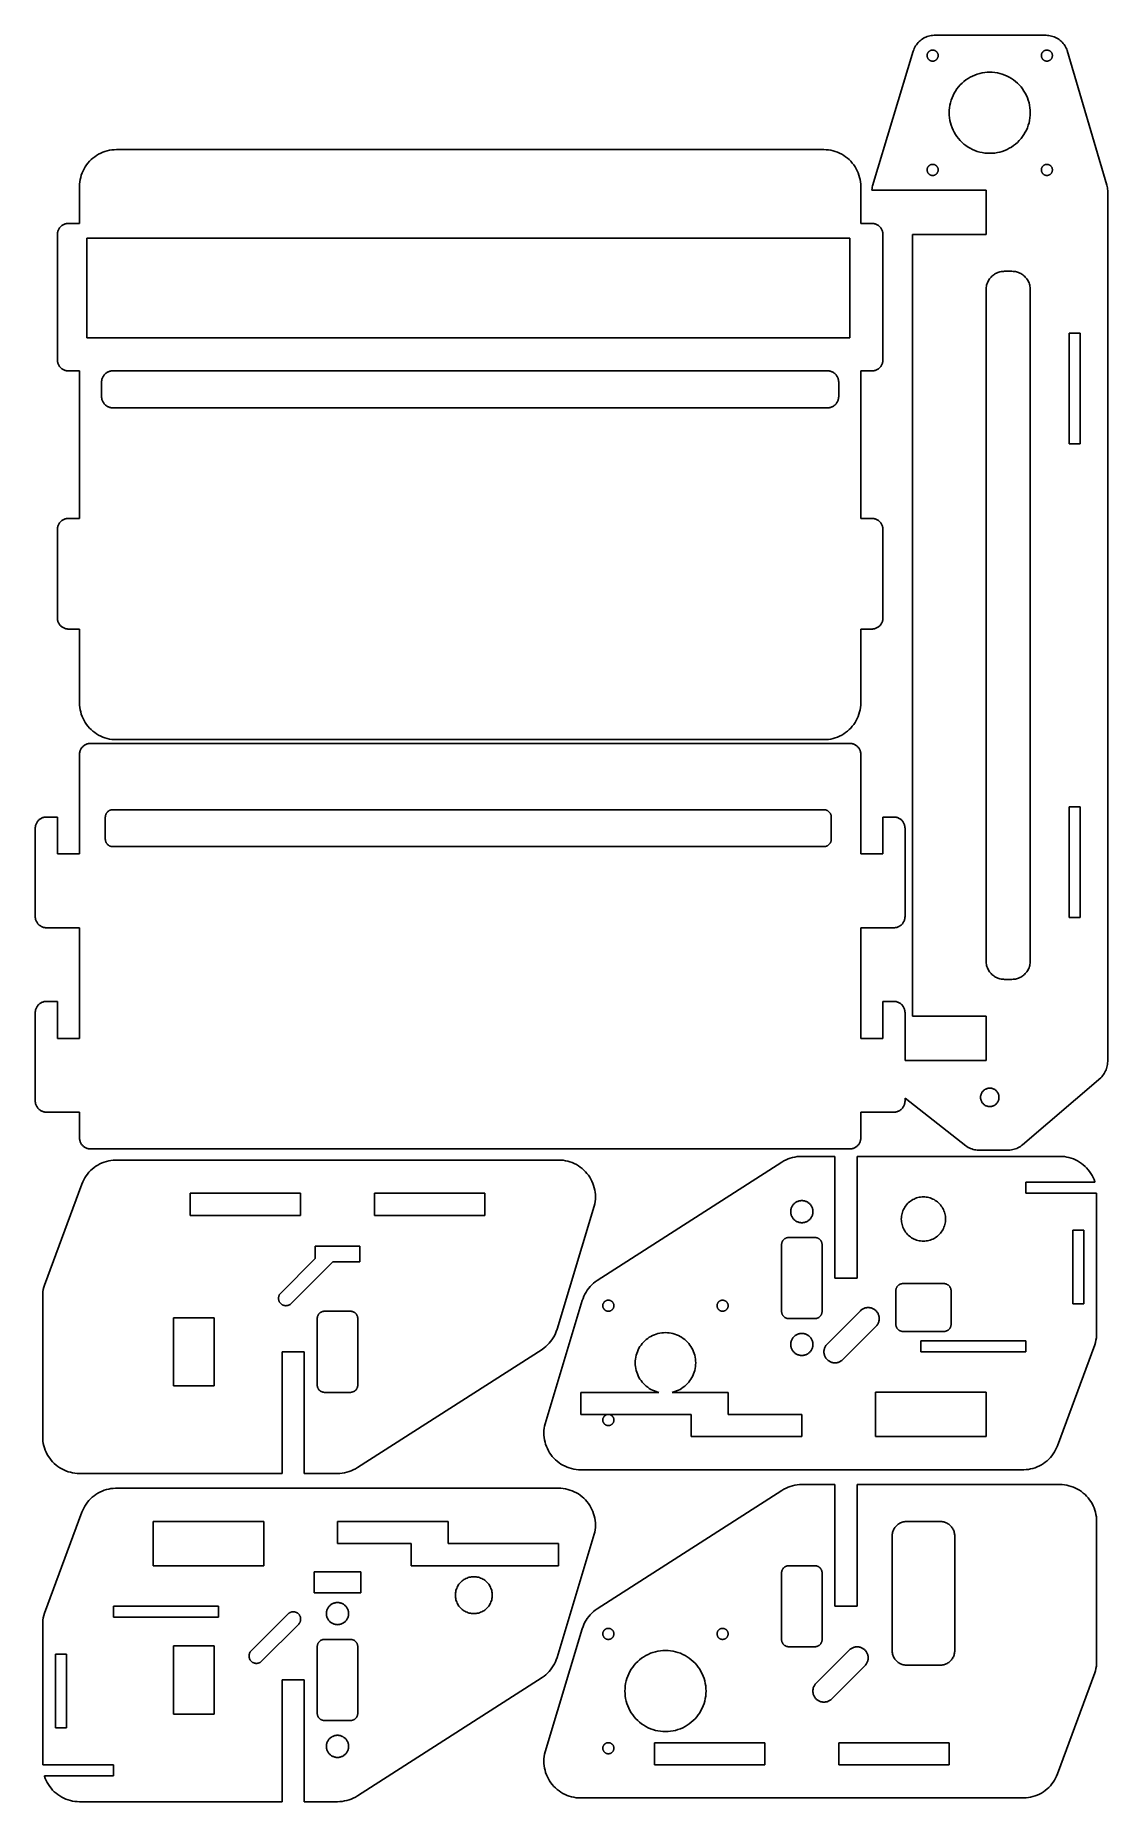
# Model space of a CAD drawing. Header units: metres. Extents: x -82 to 209, y -133 to 346.
import ezdxf

# ---------------------------------------------------------------- set-up
doc = ezdxf.new("R2010")
doc.units = ezdxf.units.M

msp = doc.modelspace()

# ---------------------------------------------------------------- linework, layer by layer
for p, q in [((158.685, 345.001), (158.377, 344.783)), ((159.005, 345.199), (158.685, 345.001)), ((159.338, 345.377), (159.005, 345.199)), ((159.681, 345.534), (159.338, 345.377)), ((160.033, 345.668), (159.681, 345.534)), ((160.392, 345.781), (160.033, 345.668)), ((160.758, 345.87), (160.392, 345.781)), ((161.13, 345.937), (160.758, 345.87)), ((161.504, 345.979), (161.13, 345.937)), ((161.88, 345.999), (161.504, 345.979)), ((192.3, 346), (161.88, 345.999)), ((192.677, 345.988), (192.3, 346)), ((193.052, 345.953), (192.677, 345.988)), ((193.424, 345.894), (193.052, 345.953)), ((193.792, 345.812), (193.424, 345.894)), ((194.154, 345.706), (193.792, 345.812)), ((194.509, 345.579), (194.154, 345.706)), ((194.855, 345.429), (194.509, 345.579)), ((195.191, 345.258), (194.855, 345.429)), ((195.515, 345.066), (195.191, 345.258)), ((195.827, 344.854), (195.515, 345.066)), ((156.258, 341.74), (145.189, 305.192)), ((156.378, 342.097), (156.258, 341.74)), ((156.521, 342.446), (156.378, 342.097)), ((156.686, 342.785), (156.521, 342.446)), ((156.871, 343.113), (156.686, 342.785)), ((157.077, 343.429), (156.871, 343.113)), ((157.302, 343.732), (157.077, 343.429)), ((157.545, 344.019), (157.302, 343.732)), ((157.806, 344.291), (157.545, 344.019)), ((158.084, 344.546), (157.806, 344.291)), ((158.377, 344.783), (158.084, 344.546)), ((160, 340.5), (160.003, 340.594)), ((160.003, 340.406), (160, 340.5)), ((160.003, 340.594), (160.012, 340.688)), ((160.012, 340.312), (160.003, 340.406)), ((160.012, 340.688), (160.027, 340.781)), ((160.027, 340.219), (160.012, 340.312)), ((160.027, 340.781), (160.047, 340.873)), ((160.047, 340.127), (160.027, 340.219)), ((160.047, 340.873), (160.073, 340.964)), ((160.073, 340.036), (160.047, 340.127)), ((160.073, 340.964), (160.105, 341.052)), ((160.105, 341.052), (160.143, 341.139)), ((160.143, 341.139), (160.186, 341.223)), ((160.186, 341.223), (160.234, 341.304)), ((160.234, 341.304), (160.286, 341.382)), ((160.286, 341.382), (160.344, 341.456)), ((160.344, 341.456), (160.407, 341.527)), ((160.407, 341.527), (160.473, 341.593)), ((160.473, 341.593), (160.544, 341.656)), ((160.544, 341.656), (160.618, 341.714)), ((160.618, 341.714), (160.696, 341.766)), ((160.696, 341.766), (160.777, 341.814)), ((160.777, 341.814), (160.861, 341.857)), ((160.861, 341.857), (160.948, 341.895)), ((160.948, 341.895), (161.036, 341.927)), ((161.036, 341.927), (161.127, 341.953)), ((161.127, 341.953), (161.219, 341.973)), ((161.219, 341.973), (161.312, 341.988)), ((161.312, 341.988), (161.406, 341.997)), ((161.406, 341.997), (161.5, 342)), ((161.5, 342), (161.594, 341.997)), ((161.594, 341.997), (161.688, 341.988)), ((161.688, 341.988), (161.781, 341.973)), ((161.781, 341.973), (161.873, 341.953)), ((161.873, 341.953), (161.964, 341.927)), ((161.964, 341.927), (162.052, 341.895)), ((162.052, 341.895), (162.139, 341.857)), ((162.139, 341.857), (162.223, 341.814)), ((162.223, 341.814), (162.304, 341.766)), ((162.304, 341.766), (162.382, 341.714)), ((162.382, 341.714), (162.456, 341.656)), ((162.456, 341.656), (162.527, 341.593)), ((162.527, 341.593), (162.593, 341.527)), ((162.593, 341.527), (162.656, 341.456)), ((162.656, 341.456), (162.714, 341.382)), ((162.714, 341.382), (162.766, 341.304)), ((162.766, 341.304), (162.814, 341.223)), ((162.814, 341.223), (162.857, 341.139)), ((162.857, 341.139), (162.895, 341.052)), ((162.895, 341.052), (162.927, 340.964)), ((162.927, 340.964), (162.953, 340.873)), ((162.953, 340.127), (162.927, 340.036)), ((162.953, 340.873), (162.973, 340.781)), ((162.973, 340.219), (162.953, 340.127)), ((162.973, 340.781), (162.988, 340.688)), ((162.988, 340.312), (162.973, 340.219)), ((162.988, 340.688), (162.997, 340.594)), ((162.997, 340.406), (162.988, 340.312)), ((162.997, 340.594), (163, 340.5)), ((163, 340.5), (162.997, 340.406)), ((191, 340.5), (191.003, 340.594)), ((191.003, 340.406), (191, 340.5)), ((191.003, 340.594), (191.012, 340.688)), ((191.012, 340.312), (191.003, 340.406)), ((191.012, 340.688), (191.027, 340.781)), ((191.027, 340.219), (191.012, 340.312)), ((191.027, 340.781), (191.047, 340.873)), ((191.047, 340.127), (191.027, 340.219)), ((191.047, 340.873), (191.073, 340.964)), ((191.073, 340.036), (191.047, 340.127)), ((191.073, 340.964), (191.105, 341.052)), ((191.105, 341.052), (191.143, 341.139)), ((191.143, 341.139), (191.186, 341.223)), ((191.186, 341.223), (191.234, 341.304)), ((191.234, 341.304), (191.286, 341.382)), ((191.286, 341.382), (191.344, 341.456)), ((191.344, 341.456), (191.407, 341.527)), ((191.407, 341.527), (191.473, 341.593)), ((191.473, 341.593), (191.544, 341.656)), ((191.544, 341.656), (191.618, 341.714)), ((191.618, 341.714), (191.696, 341.766)), ((191.696, 341.766), (191.777, 341.814)), ((191.777, 341.814), (191.861, 341.857)), ((191.861, 341.857), (191.948, 341.895)), ((191.948, 341.895), (192.036, 341.927)), ((192.036, 341.927), (192.127, 341.953)), ((192.127, 341.953), (192.219, 341.973)), ((192.219, 341.973), (192.312, 341.988)), ((192.312, 341.988), (192.406, 341.997)), ((192.406, 341.997), (192.5, 342)), ((192.5, 342), (192.594, 341.997)), ((192.594, 341.997), (192.688, 341.988)), ((192.688, 341.988), (192.781, 341.973)), ((192.781, 341.973), (192.873, 341.953)), ((192.873, 341.953), (192.964, 341.927)), ((192.964, 341.927), (193.052, 341.895)), ((193.052, 341.895), (193.139, 341.857)), ((193.139, 341.857), (193.223, 341.814)), ((193.223, 341.814), (193.304, 341.766)), ((193.304, 341.766), (193.382, 341.714)), ((193.382, 341.714), (193.456, 341.656)), ((193.456, 341.656), (193.527, 341.593)), ((193.527, 341.593), (193.593, 341.527)), ((193.593, 341.527), (193.656, 341.456)), ((193.656, 341.456), (193.714, 341.382)), ((193.714, 341.382), (193.766, 341.304)), ((193.766, 341.304), (193.814, 341.223)), ((193.814, 341.223), (193.857, 341.139)), ((193.857, 341.139), (193.895, 341.052)), ((193.895, 341.052), (193.927, 340.964)), ((193.927, 340.964), (193.953, 340.873)), ((193.953, 340.127), (193.927, 340.036)), ((193.953, 340.873), (193.973, 340.781)), ((193.973, 340.219), (193.953, 340.127)), ((193.973, 340.781), (193.988, 340.688)), ((193.988, 340.312), (193.973, 340.219)), ((193.988, 340.688), (193.997, 340.594)), ((193.997, 340.406), (193.988, 340.312)), ((193.997, 340.594), (194, 340.5)), ((194, 340.5), (193.997, 340.406)), ((196.125, 344.623), (195.827, 344.854)), ((196.407, 344.374), (196.125, 344.623)), ((196.674, 344.107), (196.407, 344.374)), ((196.923, 343.825), (196.674, 344.107)), ((197.154, 343.527), (196.923, 343.825)), ((197.366, 343.215), (197.154, 343.527)), ((197.558, 342.891), (197.366, 343.215)), ((197.729, 342.555), (197.558, 342.891)), ((197.879, 342.209), (197.729, 342.555)), ((198.006, 341.854), (197.879, 342.209)), ((208.755, 305.396), (198.006, 341.854)), ((160.105, 339.948), (160.073, 340.036)), ((160.143, 339.861), (160.105, 339.948)), ((160.186, 339.777), (160.143, 339.861)), ((160.234, 339.696), (160.186, 339.777)), ((160.286, 339.618), (160.234, 339.696)), ((160.344, 339.544), (160.286, 339.618)), ((160.407, 339.473), (160.344, 339.544)), ((160.473, 339.407), (160.407, 339.473)), ((160.544, 339.344), (160.473, 339.407)), ((160.618, 339.286), (160.544, 339.344)), ((160.696, 339.234), (160.618, 339.286)), ((160.777, 339.186), (160.696, 339.234)), ((160.861, 339.143), (160.777, 339.186)), ((160.948, 339.105), (160.861, 339.143)), ((161.036, 339.073), (160.948, 339.105)), ((161.127, 339.047), (161.036, 339.073)), ((161.219, 339.027), (161.127, 339.047)), ((161.312, 339.012), (161.219, 339.027)), ((161.406, 339.003), (161.312, 339.012)), ((161.5, 339), (161.406, 339.003)), ((161.594, 339.003), (161.5, 339)), ((161.688, 339.012), (161.594, 339.003)), ((161.781, 339.027), (161.688, 339.012)), ((161.873, 339.047), (161.781, 339.027)), ((161.964, 339.073), (161.873, 339.047)), ((162.052, 339.105), (161.964, 339.073)), ((162.139, 339.143), (162.052, 339.105)), ((162.223, 339.186), (162.139, 339.143)), ((162.304, 339.234), (162.223, 339.186)), ((162.382, 339.286), (162.304, 339.234)), ((162.456, 339.344), (162.382, 339.286)), ((162.527, 339.407), (162.456, 339.344)), ((162.593, 339.473), (162.527, 339.407)), ((162.656, 339.544), (162.593, 339.473)), ((162.714, 339.618), (162.656, 339.544)), ((162.766, 339.696), (162.714, 339.618)), ((162.814, 339.777), (162.766, 339.696)), ((162.857, 339.861), (162.814, 339.777)), ((162.895, 339.948), (162.857, 339.861)), ((162.927, 340.036), (162.895, 339.948)), ((172.951, 335.228), (173.601, 335.462)), ((173.601, 335.462), (174.264, 335.654)), ((174.264, 335.654), (174.939, 335.805)), ((174.939, 335.805), (175.621, 335.913)), ((175.621, 335.913), (176.309, 335.978)), ((176.309, 335.978), (177, 336)), ((177, 336), (177.691, 335.978)), ((177.691, 335.978), (178.379, 335.913)), ((178.379, 335.913), (179.061, 335.805)), ((179.061, 335.805), (179.736, 335.654)), ((179.736, 335.654), (180.399, 335.462)), ((180.399, 335.462), (181.049, 335.228)), ((191.105, 339.948), (191.073, 340.036)), ((191.143, 339.861), (191.105, 339.948)), ((191.186, 339.777), (191.143, 339.861)), ((191.234, 339.696), (191.186, 339.777)), ((191.286, 339.618), (191.234, 339.696)), ((191.344, 339.544), (191.286, 339.618)), ((191.407, 339.473), (191.344, 339.544)), ((191.473, 339.407), (191.407, 339.473)), ((191.544, 339.344), (191.473, 339.407)), ((191.618, 339.286), (191.544, 339.344)), ((191.696, 339.234), (191.618, 339.286)), ((191.777, 339.186), (191.696, 339.234)), ((191.861, 339.143), (191.777, 339.186)), ((191.948, 339.105), (191.861, 339.143)), ((192.036, 339.073), (191.948, 339.105)), ((192.127, 339.047), (192.036, 339.073)), ((192.219, 339.027), (192.127, 339.047)), ((192.312, 339.012), (192.219, 339.027)), ((192.406, 339.003), (192.312, 339.012)), ((192.5, 339), (192.406, 339.003)), ((192.594, 339.003), (192.5, 339)), ((192.688, 339.012), (192.594, 339.003)), ((192.781, 339.027), (192.688, 339.012)), ((192.873, 339.047), (192.781, 339.027)), ((192.964, 339.073), (192.873, 339.047)), ((193.052, 339.105), (192.964, 339.073)), ((193.139, 339.143), (193.052, 339.105)), ((193.223, 339.186), (193.139, 339.143)), ((193.304, 339.234), (193.223, 339.186)), ((193.382, 339.286), (193.304, 339.234)), ((193.456, 339.344), (193.382, 339.286)), ((193.527, 339.407), (193.456, 339.344)), ((193.593, 339.473), (193.527, 339.407)), ((193.656, 339.544), (193.593, 339.473)), ((193.714, 339.618), (193.656, 339.544)), ((193.766, 339.696), (193.714, 339.618)), ((193.814, 339.777), (193.766, 339.696)), ((193.857, 339.861), (193.814, 339.777)), ((193.895, 339.948), (193.857, 339.861)), ((193.927, 340.036), (193.895, 339.948)), ((167.361, 330.299), (167.712, 330.894)), ((167.712, 330.894), (168.101, 331.466)), ((168.101, 331.466), (168.524, 332.012)), ((168.524, 332.012), (168.981, 332.53)), ((168.981, 332.53), (169.47, 333.019)), ((169.47, 333.019), (169.988, 333.476)), ((169.988, 333.476), (170.534, 333.899)), ((170.534, 333.899), (171.106, 334.288)), ((171.106, 334.288), (171.701, 334.639)), ((171.701, 334.639), (172.316, 334.953)), ((172.316, 334.953), (172.951, 335.228)), ((181.049, 335.228), (181.684, 334.953)), ((181.684, 334.953), (182.299, 334.639)), ((182.299, 334.639), (182.894, 334.288)), ((182.894, 334.288), (183.466, 333.899)), ((183.466, 333.899), (184.012, 333.476)), ((184.012, 333.476), (184.53, 333.019)), ((184.53, 333.019), (185.019, 332.53)), ((185.019, 332.53), (185.476, 332.012)), ((185.476, 332.012), (185.899, 331.466)), ((185.899, 331.466), (186.288, 330.894)), ((186.288, 330.894), (186.639, 330.299)), ((166.022, 325.691), (166.087, 326.379)), ((166.087, 326.379), (166.195, 327.061)), ((166.195, 327.061), (166.346, 327.736)), ((166.346, 327.736), (166.538, 328.399)), ((166.538, 328.399), (166.772, 329.049)), ((166.772, 329.049), (167.047, 329.684)), ((167.047, 329.684), (167.361, 330.299)), ((186.639, 330.299), (186.953, 329.684)), ((186.953, 329.684), (187.228, 329.049)), ((187.228, 329.049), (187.462, 328.399)), ((187.462, 328.399), (187.654, 327.736)), ((187.654, 327.736), (187.805, 327.061)), ((187.805, 327.061), (187.913, 326.379)), ((187.913, 326.379), (187.978, 325.691)), ((166, 325), (166.022, 325.691)), ((166.022, 324.309), (166, 325)), ((166.087, 323.621), (166.022, 324.309)), ((166.195, 322.939), (166.087, 323.621)), ((166.346, 322.264), (166.195, 322.939)), ((166.538, 321.601), (166.346, 322.264)), ((166.772, 320.951), (166.538, 321.601)), ((167.047, 320.316), (166.772, 320.951)), ((187.228, 320.951), (186.953, 320.316)), ((187.462, 321.601), (187.228, 320.951)), ((187.654, 322.264), (187.462, 321.601)), ((187.805, 322.939), (187.654, 322.264)), ((187.913, 323.621), (187.805, 322.939)), ((187.978, 324.309), (187.913, 323.621)), ((187.978, 325.691), (188, 325)), ((188, 325), (187.978, 324.309)), ((167.361, 319.701), (167.047, 320.316)), ((167.712, 319.106), (167.361, 319.701)), ((168.101, 318.534), (167.712, 319.106)), ((168.524, 317.988), (168.101, 318.534)), ((168.981, 317.47), (168.524, 317.988)), ((169.47, 316.981), (168.981, 317.47)), ((169.988, 316.524), (169.47, 316.981)), ((170.534, 316.101), (169.988, 316.524)), ((184.012, 316.524), (183.466, 316.101)), ((184.53, 316.981), (184.012, 316.524)), ((185.019, 317.47), (184.53, 316.981)), ((185.476, 317.988), (185.019, 317.47)), ((185.899, 318.534), (185.476, 317.988)), ((186.288, 319.106), (185.899, 318.534)), ((186.639, 319.701), (186.288, 319.106)), ((186.953, 320.316), (186.639, 319.701)), ((-67.7051, 311.374), (-68.0902, 310.878)), ((-67.2897, 311.845), (-67.7051, 311.374)), ((-66.8455, 312.29), (-67.2897, 311.845)), ((-66.3742, 312.705), (-66.8455, 312.29)), ((-65.8778, 313.09), (-66.3742, 312.705)), ((-65.3583, 313.443), (-65.8778, 313.09)), ((-64.8175, 313.763), (-65.3583, 313.443)), ((-64.2578, 314.048), (-64.8175, 313.763)), ((-63.6812, 314.298), (-64.2578, 314.048)), ((-63.0902, 314.511), (-63.6812, 314.298)), ((-62.4869, 314.686), (-63.0902, 314.511)), ((-61.8738, 314.823), (-62.4869, 314.686)), ((-61.2533, 314.921), (-61.8738, 314.823)), ((-60.6279, 314.98), (-61.2533, 314.921)), ((-60, 315), (-60.6279, 314.98)), ((132, 315), (-60, 315)), ((132.628, 314.98), (132, 315)), ((133.253, 314.921), (132.628, 314.98)), ((133.874, 314.823), (133.253, 314.921)), ((134.487, 314.686), (133.874, 314.823)), ((135.09, 314.511), (134.487, 314.686)), ((135.681, 314.298), (135.09, 314.511)), ((136.258, 314.048), (135.681, 314.298)), ((136.818, 313.763), (136.258, 314.048)), ((137.358, 313.443), (136.818, 313.763)), ((137.878, 313.09), (137.358, 313.443)), ((138.374, 312.705), (137.878, 313.09)), ((138.845, 312.29), (138.374, 312.705)), ((139.29, 311.845), (138.845, 312.29)), ((139.705, 311.374), (139.29, 311.845)), ((140.09, 310.878), (139.705, 311.374)), ((171.106, 315.712), (170.534, 316.101)), ((171.701, 315.361), (171.106, 315.712)), ((172.316, 315.047), (171.701, 315.361)), ((172.951, 314.772), (172.316, 315.047)), ((173.601, 314.538), (172.951, 314.772)), ((174.264, 314.346), (173.601, 314.538)), ((174.939, 314.195), (174.264, 314.346)), ((175.621, 314.087), (174.939, 314.195)), ((176.309, 314.022), (175.621, 314.087)), ((177, 314), (176.309, 314.022)), ((177.691, 314.022), (177, 314)), ((178.379, 314.087), (177.691, 314.022)), ((179.061, 314.195), (178.379, 314.087)), ((179.736, 314.346), (179.061, 314.195)), ((180.399, 314.538), (179.736, 314.346)), ((181.049, 314.772), (180.399, 314.538)), ((181.684, 315.047), (181.049, 314.772)), ((182.299, 315.361), (181.684, 315.047)), ((182.894, 315.712), (182.299, 315.361)), ((183.466, 316.101), (182.894, 315.712)), ((-69.8229, 306.874), (-69.9211, 306.253)), ((-69.6858, 307.487), (-69.8229, 306.874)), ((-69.5106, 308.09), (-69.6858, 307.487)), ((-69.2978, 308.681), (-69.5106, 308.09)), ((-69.0483, 309.258), (-69.2978, 308.681)), ((-68.7631, 309.818), (-69.0483, 309.258)), ((-68.4433, 310.358), (-68.7631, 309.818)), ((-68.0902, 310.878), (-68.4433, 310.358)), ((140.443, 310.358), (140.09, 310.878)), ((140.763, 309.818), (140.443, 310.358)), ((141.048, 309.258), (140.763, 309.818)), ((141.298, 308.681), (141.048, 309.258)), ((141.511, 308.09), (141.298, 308.681)), ((141.686, 307.487), (141.511, 308.09)), ((141.823, 306.874), (141.686, 307.487)), ((141.921, 306.253), (141.823, 306.874)), ((160, 309.5), (160.003, 309.594)), ((160.003, 309.406), (160, 309.5)), ((160.003, 309.594), (160.012, 309.688)), ((160.012, 309.312), (160.003, 309.406)), ((160.012, 309.688), (160.027, 309.781)), ((160.027, 309.219), (160.012, 309.312)), ((160.027, 309.781), (160.047, 309.873)), ((160.047, 309.127), (160.027, 309.219)), ((160.047, 309.873), (160.073, 309.964)), ((160.073, 309.036), (160.047, 309.127)), ((160.073, 309.964), (160.105, 310.052)), ((160.105, 308.948), (160.073, 309.036)), ((160.105, 310.052), (160.143, 310.139)), ((160.143, 308.861), (160.105, 308.948)), ((160.143, 310.139), (160.186, 310.223)), ((160.186, 308.777), (160.143, 308.861)), ((160.186, 310.223), (160.234, 310.304)), ((160.234, 308.696), (160.186, 308.777)), ((160.234, 310.304), (160.286, 310.382)), ((160.286, 308.618), (160.234, 308.696)), ((160.286, 310.382), (160.344, 310.456)), ((160.344, 308.544), (160.286, 308.618)), ((160.344, 310.456), (160.407, 310.527)), ((160.407, 308.473), (160.344, 308.544)), ((160.407, 310.527), (160.473, 310.593)), ((160.473, 308.407), (160.407, 308.473)), ((160.473, 310.593), (160.544, 310.656)), ((160.544, 308.344), (160.473, 308.407)), ((160.544, 310.656), (160.618, 310.714)), ((160.618, 308.286), (160.544, 308.344)), ((160.618, 310.714), (160.696, 310.766)), ((160.696, 308.234), (160.618, 308.286)), ((160.696, 310.766), (160.777, 310.814)), ((160.777, 308.186), (160.696, 308.234)), ((160.777, 310.814), (160.861, 310.857)), ((160.861, 308.143), (160.777, 308.186)), ((160.861, 310.857), (160.948, 310.895)), ((160.948, 308.105), (160.861, 308.143)), ((160.948, 310.895), (161.036, 310.927)), ((161.036, 308.073), (160.948, 308.105)), ((161.036, 310.927), (161.127, 310.953)), ((161.127, 308.047), (161.036, 308.073)), ((161.127, 310.953), (161.219, 310.973)), ((161.219, 308.027), (161.127, 308.047)), ((161.219, 310.973), (161.312, 310.988)), ((161.312, 308.012), (161.219, 308.027)), ((161.312, 310.988), (161.406, 310.997)), ((161.406, 308.003), (161.312, 308.012)), ((161.406, 310.997), (161.5, 311)), ((161.5, 308), (161.406, 308.003)), ((161.5, 311), (161.594, 310.997)), ((161.594, 308.003), (161.5, 308)), ((161.594, 310.997), (161.688, 310.988)), ((161.688, 308.012), (161.594, 308.003)), ((161.688, 310.988), (161.781, 310.973)), ((161.781, 308.027), (161.688, 308.012)), ((161.781, 310.973), (161.873, 310.953)), ((161.873, 308.047), (161.781, 308.027)), ((161.873, 310.953), (161.964, 310.927)), ((161.964, 308.073), (161.873, 308.047)), ((161.964, 310.927), (162.052, 310.895)), ((162.052, 308.105), (161.964, 308.073)), ((162.052, 310.895), (162.139, 310.857)), ((162.139, 308.143), (162.052, 308.105)), ((162.139, 310.857), (162.223, 310.814)), ((162.223, 308.186), (162.139, 308.143)), ((162.223, 310.814), (162.304, 310.766)), ((162.304, 308.234), (162.223, 308.186)), ((162.304, 310.766), (162.382, 310.714)), ((162.382, 308.286), (162.304, 308.234)), ((162.382, 310.714), (162.456, 310.656)), ((162.456, 308.344), (162.382, 308.286)), ((162.456, 310.656), (162.527, 310.593)), ((162.527, 308.407), (162.456, 308.344)), ((162.527, 310.593), (162.593, 310.527)), ((162.593, 308.473), (162.527, 308.407)), ((162.593, 310.527), (162.656, 310.456)), ((162.656, 308.544), (162.593, 308.473)), ((162.656, 310.456), (162.714, 310.382)), ((162.714, 308.618), (162.656, 308.544)), ((162.714, 310.382), (162.766, 310.304)), ((162.766, 308.696), (162.714, 308.618)), ((162.766, 310.304), (162.814, 310.223)), ((162.814, 308.777), (162.766, 308.696)), ((162.814, 310.223), (162.857, 310.139)), ((162.857, 308.861), (162.814, 308.777)), ((162.857, 310.139), (162.895, 310.052)), ((162.895, 308.948), (162.857, 308.861)), ((162.895, 310.052), (162.927, 309.964)), ((162.927, 309.036), (162.895, 308.948)), ((162.927, 309.964), (162.953, 309.873)), ((162.953, 309.127), (162.927, 309.036)), ((162.953, 309.873), (162.973, 309.781)), ((162.973, 309.219), (162.953, 309.127)), ((162.973, 309.781), (162.988, 309.688)), ((162.988, 309.312), (162.973, 309.219)), ((162.988, 309.688), (162.997, 309.594)), ((162.997, 309.406), (162.988, 309.312)), ((162.997, 309.594), (163, 309.5)), ((163, 309.5), (162.997, 309.406)), ((191, 309.5), (191.003, 309.594)), ((191.003, 309.406), (191, 309.5)), ((191.003, 309.594), (191.012, 309.688)), ((191.012, 309.312), (191.003, 309.406)), ((191.012, 309.688), (191.027, 309.781)), ((191.027, 309.219), (191.012, 309.312)), ((191.027, 309.781), (191.047, 309.873)), ((191.047, 309.127), (191.027, 309.219)), ((191.047, 309.873), (191.073, 309.964)), ((191.073, 309.036), (191.047, 309.127)), ((191.073, 309.964), (191.105, 310.052)), ((191.105, 308.948), (191.073, 309.036)), ((191.105, 310.052), (191.143, 310.139)), ((191.143, 308.861), (191.105, 308.948)), ((191.143, 310.139), (191.186, 310.223)), ((191.186, 308.777), (191.143, 308.861)), ((191.186, 310.223), (191.234, 310.304)), ((191.234, 308.696), (191.186, 308.777)), ((191.234, 310.304), (191.286, 310.382)), ((191.286, 308.618), (191.234, 308.696)), ((191.286, 310.382), (191.344, 310.456)), ((191.344, 308.544), (191.286, 308.618)), ((191.344, 310.456), (191.407, 310.527)), ((191.407, 308.473), (191.344, 308.544)), ((191.407, 310.527), (191.473, 310.593)), ((191.473, 308.407), (191.407, 308.473)), ((191.473, 310.593), (191.544, 310.656)), ((191.544, 308.344), (191.473, 308.407)), ((191.544, 310.656), (191.618, 310.714)), ((191.618, 308.286), (191.544, 308.344)), ((191.618, 310.714), (191.696, 310.766)), ((191.696, 308.234), (191.618, 308.286)), ((191.696, 310.766), (191.777, 310.814)), ((191.777, 308.186), (191.696, 308.234)), ((191.777, 310.814), (191.861, 310.857)), ((191.861, 308.143), (191.777, 308.186)), ((191.861, 310.857), (191.948, 310.895)), ((191.948, 308.105), (191.861, 308.143)), ((191.948, 310.895), (192.036, 310.927)), ((192.036, 308.073), (191.948, 308.105)), ((192.036, 310.927), (192.127, 310.953)), ((192.127, 308.047), (192.036, 308.073)), ((192.127, 310.953), (192.219, 310.973)), ((192.219, 308.027), (192.127, 308.047)), ((192.219, 310.973), (192.312, 310.988)), ((192.312, 308.012), (192.219, 308.027)), ((192.312, 310.988), (192.406, 310.997)), ((192.406, 308.003), (192.312, 308.012)), ((192.406, 310.997), (192.5, 311)), ((192.5, 308), (192.406, 308.003)), ((192.5, 311), (192.594, 310.997)), ((192.594, 308.003), (192.5, 308)), ((192.594, 310.997), (192.688, 310.988)), ((192.688, 308.012), (192.594, 308.003)), ((192.688, 310.988), (192.781, 310.973)), ((192.781, 308.027), (192.688, 308.012)), ((192.781, 310.973), (192.873, 310.953)), ((192.873, 308.047), (192.781, 308.027)), ((192.873, 310.953), (192.964, 310.927)), ((192.964, 308.073), (192.873, 308.047)), ((192.964, 310.927), (193.052, 310.895)), ((193.052, 308.105), (192.964, 308.073)), ((193.052, 310.895), (193.139, 310.857)), ((193.139, 308.143), (193.052, 308.105)), ((193.139, 310.857), (193.223, 310.814)), ((193.223, 308.186), (193.139, 308.143)), ((193.223, 310.814), (193.304, 310.766)), ((193.304, 308.234), (193.223, 308.186)), ((193.304, 310.766), (193.382, 310.714)), ((193.382, 308.286), (193.304, 308.234)), ((193.382, 310.714), (193.456, 310.656)), ((193.456, 308.344), (193.382, 308.286)), ((193.456, 310.656), (193.527, 310.593)), ((193.527, 308.407), (193.456, 308.344)), ((193.527, 310.593), (193.593, 310.527)), ((193.593, 308.473), (193.527, 308.407)), ((193.593, 310.527), (193.656, 310.456)), ((193.656, 308.544), (193.593, 308.473)), ((193.656, 310.456), (193.714, 310.382)), ((193.714, 308.618), (193.656, 308.544)), ((193.714, 310.382), (193.766, 310.304)), ((193.766, 308.696), (193.714, 308.618)), ((193.766, 310.304), (193.814, 310.223)), ((193.814, 308.777), (193.766, 308.696)), ((193.814, 310.223), (193.857, 310.139)), ((193.857, 308.861), (193.814, 308.777)), ((193.857, 310.139), (193.895, 310.052)), ((193.895, 308.948), (193.857, 308.861)), ((193.895, 310.052), (193.927, 309.964)), ((193.927, 309.036), (193.895, 308.948)), ((193.927, 309.964), (193.953, 309.873)), ((193.953, 309.127), (193.927, 309.036)), ((193.953, 309.873), (193.973, 309.781)), ((193.973, 309.219), (193.953, 309.127)), ((193.973, 309.781), (193.988, 309.688)), ((193.988, 309.312), (193.973, 309.219)), ((193.988, 309.688), (193.997, 309.594)), ((193.997, 309.406), (193.988, 309.312)), ((193.997, 309.594), (194, 309.5)), ((194, 309.5), (193.997, 309.406)), ((-69.9803, 305.628), (-70, 305)), ((-70, 305), (-70, 295)), ((-69.9211, 306.253), (-69.9803, 305.628)), ((141.98, 305.628), (141.921, 306.253)), ((142, 305), (141.98, 305.628)), ((142, 295), (142, 305)), ((145.012, 304.077), (145.009, 304)), ((145.009, 304), (176, 304)), ((145.047, 304.452), (145.012, 304.077)), ((145.106, 304.824), (145.047, 304.452)), ((145.189, 305.192), (145.106, 304.824)), ((176, 304), (176, 292)), ((208.85, 305.032), (208.755, 305.396)), ((208.922, 304.662), (208.85, 305.032)), ((208.971, 304.288), (208.922, 304.662)), ((208.996, 303.912), (208.971, 304.288)), ((209, 67.7), (208.996, 303.912)), ((-75.9763, 292.376), (-75.9941, 292.188)), ((-75.9469, 292.562), (-75.9763, 292.376)), ((-75.9057, 292.746), (-75.9469, 292.562)), ((-75.8532, 292.927), (-75.9057, 292.746)), ((-75.7893, 293.104), (-75.8532, 292.927)), ((-75.7145, 293.277), (-75.7893, 293.104)), ((-75.6289, 293.445), (-75.7145, 293.277)), ((-75.533, 293.607), (-75.6289, 293.445)), ((-75.427, 293.763), (-75.533, 293.607)), ((-75.3115, 293.912), (-75.427, 293.763)), ((-75.1869, 294.054), (-75.3115, 293.912)), ((-75.0536, 294.187), (-75.1869, 294.054)), ((-74.9123, 294.312), (-75.0536, 294.187)), ((-74.7634, 294.427), (-74.9123, 294.312)), ((-74.6075, 294.533), (-74.7634, 294.427)), ((-74.4453, 294.629), (-74.6075, 294.533)), ((-74.2773, 294.714), (-74.4453, 294.629)), ((-74.1044, 294.789), (-74.2773, 294.714)), ((-73.927, 294.853), (-74.1044, 294.789)), ((-73.7461, 294.906), (-73.927, 294.853)), ((-73.5621, 294.947), (-73.7461, 294.906)), ((-73.376, 294.976), (-73.5621, 294.947)), ((-73.1884, 294.994), (-73.376, 294.976)), ((-73, 295), (-73.1884, 294.994)), ((-70, 295), (-73, 295)), ((145, 295), (142, 295)), ((145.188, 294.994), (145, 295)), ((145.376, 294.976), (145.188, 294.994)), ((145.562, 294.947), (145.376, 294.976)), ((145.746, 294.906), (145.562, 294.947)), ((145.927, 294.853), (145.746, 294.906)), ((146.104, 294.789), (145.927, 294.853)), ((146.277, 294.714), (146.104, 294.789)), ((146.445, 294.629), (146.277, 294.714)), ((146.607, 294.533), (146.445, 294.629)), ((146.763, 294.427), (146.607, 294.533)), ((146.912, 294.312), (146.763, 294.427)), ((147.054, 294.187), (146.912, 294.312)), ((147.187, 294.054), (147.054, 294.187)), ((147.312, 293.912), (147.187, 294.054)), ((147.427, 293.763), (147.312, 293.912)), ((147.533, 293.607), (147.427, 293.763)), ((147.629, 293.445), (147.533, 293.607)), ((147.714, 293.277), (147.629, 293.445)), ((147.789, 293.104), (147.714, 293.277)), ((147.853, 292.927), (147.789, 293.104)), ((147.906, 292.746), (147.853, 292.927)), ((147.947, 292.562), (147.906, 292.746)), ((147.976, 292.376), (147.947, 292.562)), ((147.994, 292.188), (147.976, 292.376)), ((-75.9941, 292.188), (-76, 292)), ((-76, 292), (-76, 258)), ((-68, 264), (-68, 291)), ((-68, 291), (139, 291)), ((139, 291), (139, 264)), ((148, 292), (147.994, 292.188)), ((148, 258), (148, 292)), ((176, 292), (156, 292)), ((156, 292), (156, 80)), ((176.039, 277.627), (176.089, 277.937)), ((176.089, 277.937), (176.157, 278.243)), ((176.157, 278.243), (176.245, 278.545)), ((176.245, 278.545), (176.351, 278.841)), ((176.351, 278.841), (176.476, 279.129)), ((176.476, 279.129), (176.618, 279.409)), ((176.618, 279.409), (176.778, 279.679)), ((176.778, 279.679), (176.955, 279.939)), ((176.955, 279.939), (177.147, 280.187)), ((177.147, 280.187), (177.355, 280.423)), ((177.355, 280.423), (177.577, 280.645)), ((177.577, 280.645), (177.813, 280.853)), ((177.813, 280.853), (178.061, 281.045)), ((178.061, 281.045), (178.321, 281.222)), ((178.321, 281.222), (178.591, 281.382)), ((178.591, 281.382), (178.871, 281.524)), ((178.871, 281.524), (179.159, 281.649)), ((179.159, 281.649), (179.455, 281.755)), ((179.455, 281.755), (179.757, 281.843)), ((179.757, 281.843), (180.063, 281.911)), ((180.063, 281.911), (180.373, 281.961)), ((180.373, 281.961), (180.686, 281.99)), ((180.686, 281.99), (181, 282)), ((181, 282), (183, 282)), ((183, 282), (183.314, 281.99)), ((183.314, 281.99), (183.627, 281.961)), ((183.627, 281.961), (183.937, 281.911)), ((183.937, 281.911), (184.243, 281.843)), ((184.243, 281.843), (184.545, 281.755)), ((184.545, 281.755), (184.841, 281.649)), ((184.841, 281.649), (185.129, 281.524)), ((185.129, 281.524), (185.409, 281.382)), ((185.409, 281.382), (185.679, 281.222)), ((185.679, 281.222), (185.939, 281.045)), ((185.939, 281.045), (186.187, 280.853)), ((186.187, 280.853), (186.423, 280.645)), ((186.423, 280.645), (186.645, 280.423)), ((186.645, 280.423), (186.853, 280.187)), ((186.853, 280.187), (187.045, 279.939)), ((187.045, 279.939), (187.222, 279.679)), ((187.222, 279.679), (187.382, 279.409)), ((187.382, 279.409), (187.524, 279.129)), ((187.524, 279.129), (187.649, 278.841)), ((187.649, 278.841), (187.755, 278.545)), ((187.755, 278.545), (187.843, 278.243)), ((187.843, 278.243), (187.911, 277.937)), ((187.911, 277.937), (187.961, 277.627)), ((176, 277), (176.01, 277.314)), ((176, 95), (176, 277)), ((176.01, 277.314), (176.039, 277.627)), ((187.961, 277.627), (187.99, 277.314)), ((187.99, 277.314), (188, 277)), ((188, 277), (188, 95)), ((139, 264), (-68, 264)), ((198.5, 235.242), (198.5, 265.242)), ((198.5, 265.242), (201.5, 265.242)), ((201.5, 265.242), (201.5, 235.242)), ((-76, 258), (-75.9941, 257.812)), ((-75.9941, 257.812), (-75.9763, 257.624)), ((-75.9763, 257.624), (-75.9469, 257.438)), ((-75.9469, 257.438), (-75.9057, 257.254)), ((-75.9057, 257.254), (-75.8532, 257.073)), ((-75.8532, 257.073), (-75.7893, 256.896)), ((-75.7893, 256.896), (-75.7145, 256.723)), ((-75.7145, 256.723), (-75.6289, 256.555)), ((-75.6289, 256.555), (-75.533, 256.393)), ((-75.533, 256.393), (-75.427, 256.237)), ((-75.427, 256.237), (-75.3115, 256.088)), ((-75.3115, 256.088), (-75.1869, 255.946)), ((-75.1869, 255.946), (-75.0536, 255.813)), ((-75.0536, 255.813), (-74.9123, 255.688)), ((-74.9123, 255.688), (-74.7634, 255.573)), ((-74.7634, 255.573), (-74.6075, 255.467)), ((-74.6075, 255.467), (-74.4453, 255.371)), ((-74.4453, 255.371), (-74.2773, 255.286)), ((-74.2773, 255.286), (-74.1044, 255.211)), ((-74.1044, 255.211), (-73.927, 255.147)), ((-73.927, 255.147), (-73.7461, 255.094)), ((-73.7461, 255.094), (-73.5621, 255.053)), ((-73.5621, 255.053), (-73.376, 255.024)), ((-73.376, 255.024), (-73.1884, 255.006)), ((-73.1884, 255.006), (-73, 255)), ((-73, 255), (-70, 255)), ((-70, 255), (-70, 215)), ((-63.427, 253.763), (-63.3115, 253.912)), ((-63.3115, 253.912), (-63.1869, 254.054)), ((-63.1869, 254.054), (-63.0536, 254.187)), ((-63.0536, 254.187), (-62.9123, 254.312)), ((-62.9123, 254.312), (-62.7634, 254.427)), ((-62.7634, 254.427), (-62.6075, 254.533)), ((-62.6075, 254.533), (-62.4453, 254.629)), ((-62.4453, 254.629), (-62.2773, 254.714)), ((-62.2773, 254.714), (-62.1044, 254.789)), ((-62.1044, 254.789), (-61.927, 254.853)), ((-61.927, 254.853), (-61.7461, 254.906)), ((-61.7461, 254.906), (-61.5621, 254.947)), ((-61.5621, 254.947), (-61.376, 254.976)), ((-61.376, 254.976), (-61.1884, 254.994)), ((-61.1884, 254.994), (-61, 255)), ((-61, 255), (133, 255)), ((133, 255), (133.188, 254.994)), ((133.188, 254.994), (133.376, 254.976)), ((133.376, 254.976), (133.562, 254.947)), ((133.562, 254.947), (133.746, 254.906)), ((133.746, 254.906), (133.927, 254.853)), ((133.927, 254.853), (134.104, 254.789)), ((134.104, 254.789), (134.277, 254.714)), ((134.277, 254.714), (134.445, 254.629)), ((134.445, 254.629), (134.607, 254.533)), ((134.607, 254.533), (134.763, 254.427)), ((134.763, 254.427), (134.912, 254.312)), ((134.912, 254.312), (135.054, 254.187)), ((135.054, 254.187), (135.187, 254.054)), ((135.187, 254.054), (135.312, 253.912)), ((135.312, 253.912), (135.427, 253.763)), ((142, 215), (142, 255)), ((142, 255), (145, 255)), ((145, 255), (145.188, 255.006)), ((145.188, 255.006), (145.376, 255.024)), ((145.376, 255.024), (145.562, 255.053)), ((145.562, 255.053), (145.746, 255.094)), ((145.746, 255.094), (145.927, 255.147)), ((145.927, 255.147), (146.104, 255.211)), ((146.104, 255.211), (146.277, 255.286)), ((146.277, 255.286), (146.445, 255.371)), ((146.445, 255.371), (146.607, 255.467)), ((146.607, 255.467), (146.763, 255.573)), ((146.763, 255.573), (146.912, 255.688)), ((146.912, 255.688), (147.054, 255.813)), ((147.054, 255.813), (147.187, 255.946)), ((147.187, 255.946), (147.312, 256.088)), ((147.312, 256.088), (147.427, 256.237)), ((147.427, 256.237), (147.533, 256.393)), ((147.533, 256.393), (147.629, 256.555)), ((147.629, 256.555), (147.714, 256.723)), ((147.714, 256.723), (147.789, 256.896)), ((147.789, 256.896), (147.853, 257.073)), ((147.853, 257.073), (147.906, 257.254)), ((147.906, 257.254), (147.947, 257.438)), ((147.947, 257.438), (147.976, 257.624)), ((147.976, 257.624), (147.994, 257.812)), ((147.994, 257.812), (148, 258)), ((-64, 252), (-63.9941, 252.188)), ((-64, 248), (-64, 252)), ((-63.9941, 252.188), (-63.9763, 252.376)), ((-63.9763, 252.376), (-63.9469, 252.562)), ((-63.9469, 252.562), (-63.9057, 252.746)), ((-63.9057, 252.746), (-63.8532, 252.927)), ((-63.8532, 252.927), (-63.7893, 253.104)), ((-63.7893, 253.104), (-63.7145, 253.277)), ((-63.7145, 253.277), (-63.6289, 253.445)), ((-63.6289, 253.445), (-63.533, 253.607)), ((-63.533, 253.607), (-63.427, 253.763)), ((135.427, 253.763), (135.533, 253.607)), ((135.533, 253.607), (135.629, 253.445)), ((135.629, 253.445), (135.714, 253.277)), ((135.714, 253.277), (135.789, 253.104)), ((135.789, 253.104), (135.853, 252.927)), ((135.853, 252.927), (135.906, 252.746)), ((135.906, 252.746), (135.947, 252.562)), ((135.947, 252.562), (135.976, 252.376)), ((135.976, 252.376), (135.994, 252.188)), ((135.994, 252.188), (136, 252)), ((136, 252), (136, 248)), ((-63.9941, 247.812), (-64, 248)), ((-63.9763, 247.624), (-63.9941, 247.812)), ((-63.9469, 247.438), (-63.9763, 247.624)), ((-63.9057, 247.254), (-63.9469, 247.438)), ((-63.8532, 247.073), (-63.9057, 247.254)), ((-63.7893, 246.896), (-63.8532, 247.073)), ((-63.7145, 246.723), (-63.7893, 246.896)), ((-63.6289, 246.555), (-63.7145, 246.723)), ((-63.533, 246.393), (-63.6289, 246.555)), ((-63.427, 246.237), (-63.533, 246.393)), ((-63.3115, 246.088), (-63.427, 246.237)), ((-63.1869, 245.946), (-63.3115, 246.088)), ((-63.0536, 245.813), (-63.1869, 245.946)), ((-62.9123, 245.688), (-63.0536, 245.813)), ((-62.7634, 245.573), (-62.9123, 245.688)), ((-62.6075, 245.467), (-62.7634, 245.573)), ((-62.4453, 245.371), (-62.6075, 245.467)), ((-62.2773, 245.286), (-62.4453, 245.371)), ((-62.1044, 245.211), (-62.2773, 245.286)), ((-61.927, 245.147), (-62.1044, 245.211)), ((-61.7461, 245.094), (-61.927, 245.147)), ((-61.5621, 245.053), (-61.7461, 245.094)), ((-61.376, 245.024), (-61.5621, 245.053)), ((-61.1884, 245.006), (-61.376, 245.024)), ((-61, 245), (-61.1884, 245.006)), ((133, 245), (-61, 245)), ((133.188, 245.006), (133, 245)), ((133.376, 245.024), (133.188, 245.006)), ((133.562, 245.053), (133.376, 245.024)), ((133.746, 245.094), (133.562, 245.053)), ((133.927, 245.147), (133.746, 245.094)), ((134.104, 245.211), (133.927, 245.147)), ((134.277, 245.286), (134.104, 245.211)), ((134.445, 245.371), (134.277, 245.286)), ((134.607, 245.467), (134.445, 245.371)), ((134.763, 245.573), (134.607, 245.467)), ((134.912, 245.688), (134.763, 245.573)), ((135.054, 245.813), (134.912, 245.688)), ((135.187, 245.946), (135.054, 245.813)), ((135.312, 246.088), (135.187, 245.946)), ((135.427, 246.237), (135.312, 246.088)), ((135.533, 246.393), (135.427, 246.237)), ((135.629, 246.555), (135.533, 246.393)), ((135.714, 246.723), (135.629, 246.555)), ((135.789, 246.896), (135.714, 246.723)), ((135.853, 247.073), (135.789, 246.896)), ((135.906, 247.254), (135.853, 247.073)), ((135.947, 247.438), (135.906, 247.254)), ((135.976, 247.624), (135.947, 247.438)), ((135.994, 247.812), (135.976, 247.624)), ((136, 248), (135.994, 247.812)), ((201.5, 235.242), (198.5, 235.242)), ((-75.9941, 212.188), (-76, 212)), ((-76, 212), (-76, 188)), ((-75.9763, 212.376), (-75.9941, 212.188)), ((-75.9469, 212.562), (-75.9763, 212.376)), ((-75.9057, 212.746), (-75.9469, 212.562)), ((-75.8532, 212.927), (-75.9057, 212.746)), ((-75.7893, 213.104), (-75.8532, 212.927)), ((-75.7145, 213.277), (-75.7893, 213.104)), ((-75.6289, 213.445), (-75.7145, 213.277)), ((-75.533, 213.607), (-75.6289, 213.445)), ((-75.427, 213.763), (-75.533, 213.607)), ((-75.3115, 213.912), (-75.427, 213.763)), ((-75.1869, 214.054), (-75.3115, 213.912)), ((-75.0536, 214.187), (-75.1869, 214.054)), ((-74.9123, 214.312), (-75.0536, 214.187)), ((-74.7634, 214.427), (-74.9123, 214.312)), ((-74.6075, 214.533), (-74.7634, 214.427)), ((-74.4453, 214.629), (-74.6075, 214.533)), ((-74.2773, 214.714), (-74.4453, 214.629)), ((-74.1044, 214.789), (-74.2773, 214.714)), ((-73.927, 214.853), (-74.1044, 214.789)), ((-73.7461, 214.906), (-73.927, 214.853)), ((-73.5621, 214.947), (-73.7461, 214.906)), ((-73.376, 214.976), (-73.5621, 214.947)), ((-73.1884, 214.994), (-73.376, 214.976)), ((-73, 215), (-73.1884, 214.994)), ((-70, 215), (-73, 215)), ((145, 215), (142, 215)), ((145.188, 214.994), (145, 215)), ((145.376, 214.976), (145.188, 214.994)), ((145.562, 214.947), (145.376, 214.976)), ((145.746, 214.906), (145.562, 214.947)), ((145.927, 214.853), (145.746, 214.906)), ((146.104, 214.789), (145.927, 214.853)), ((146.277, 214.714), (146.104, 214.789)), ((146.445, 214.629), (146.277, 214.714)), ((146.607, 214.533), (146.445, 214.629)), ((146.763, 214.427), (146.607, 214.533)), ((146.912, 214.312), (146.763, 214.427)), ((147.054, 214.187), (146.912, 214.312)), ((147.187, 214.054), (147.054, 214.187)), ((147.312, 213.912), (147.187, 214.054)), ((147.427, 213.763), (147.312, 213.912)), ((147.533, 213.607), (147.427, 213.763)), ((147.629, 213.445), (147.533, 213.607)), ((147.714, 213.277), (147.629, 213.445)), ((147.789, 213.104), (147.714, 213.277)), ((147.853, 212.927), (147.789, 213.104)), ((147.906, 212.746), (147.853, 212.927)), ((147.947, 212.562), (147.906, 212.746)), ((147.976, 212.376), (147.947, 212.562)), ((147.994, 212.188), (147.976, 212.376)), ((148, 212), (147.994, 212.188)), ((148, 188), (148, 212)), ((-76, 188), (-75.9941, 187.812)), ((-75.9941, 187.812), (-75.9763, 187.624)), ((-75.9763, 187.624), (-75.9469, 187.438)), ((-75.9469, 187.438), (-75.9057, 187.254)), ((-75.9057, 187.254), (-75.8532, 187.073)), ((-75.8532, 187.073), (-75.7893, 186.896)), ((-75.7893, 186.896), (-75.7145, 186.723)), ((147.714, 186.723), (147.789, 186.896)), ((147.789, 186.896), (147.853, 187.073)), ((147.853, 187.073), (147.906, 187.254)), ((147.906, 187.254), (147.947, 187.438)), ((147.947, 187.438), (147.976, 187.624)), ((147.976, 187.624), (147.994, 187.812)), ((147.994, 187.812), (148, 188)), ((-75.7145, 186.723), (-75.6289, 186.555)), ((-75.6289, 186.555), (-75.533, 186.393)), ((-75.533, 186.393), (-75.427, 186.237)), ((-75.427, 186.237), (-75.3115, 186.088)), ((-75.3115, 186.088), (-75.1869, 185.946)), ((-75.1869, 185.946), (-75.0536, 185.813)), ((-75.0536, 185.813), (-74.9123, 185.688)), ((-74.9123, 185.688), (-74.7634, 185.573)), ((-74.7634, 185.573), (-74.6075, 185.467)), ((-74.6075, 185.467), (-74.4453, 185.371)), ((-74.4453, 185.371), (-74.2773, 185.286)), ((-74.2773, 185.286), (-74.1044, 185.211)), ((-74.1044, 185.211), (-73.927, 185.147)), ((-73.927, 185.147), (-73.7461, 185.094)), ((-73.7461, 185.094), (-73.5621, 185.053)), ((-73.5621, 185.053), (-73.376, 185.024)), ((-73.376, 185.024), (-73.1884, 185.006)), ((-73.1884, 185.006), (-73, 185)), ((-73, 185), (-70, 185)), ((-70, 185), (-70, 165)), ((142, 165), (142, 185)), ((142, 185), (145, 185)), ((145, 185), (145.188, 185.006)), ((145.188, 185.006), (145.376, 185.024)), ((145.376, 185.024), (145.562, 185.053)), ((145.562, 185.053), (145.746, 185.094)), ((145.746, 185.094), (145.927, 185.147)), ((145.927, 185.147), (146.104, 185.211)), ((146.104, 185.211), (146.277, 185.286)), ((146.277, 185.286), (146.445, 185.371)), ((146.445, 185.371), (146.607, 185.467)), ((146.607, 185.467), (146.763, 185.573)), ((146.763, 185.573), (146.912, 185.688)), ((146.912, 185.688), (147.054, 185.813)), ((147.054, 185.813), (147.187, 185.946)), ((147.187, 185.946), (147.312, 186.088)), ((147.312, 186.088), (147.427, 186.237)), ((147.427, 186.237), (147.533, 186.393)), ((147.533, 186.393), (147.629, 186.555)), ((147.629, 186.555), (147.714, 186.723)), ((-70, 165), (-69.9802, 164.372)), ((-69.9802, 164.372), (-69.9211, 163.747)), ((-69.9211, 163.747), (-69.8228, 163.126)), ((-69.8228, 163.126), (-69.6858, 162.513)), ((141.686, 162.513), (141.823, 163.126)), ((141.823, 163.126), (141.921, 163.747)), ((141.921, 163.747), (141.98, 164.372)), ((141.98, 164.372), (142, 165)), ((-69.6858, 162.513), (-69.5105, 161.91)), ((-69.5105, 161.91), (-69.2977, 161.319)), ((-69.2977, 161.319), (-69.0482, 160.742)), ((-69.0482, 160.742), (-68.763, 160.182)), ((-68.763, 160.182), (-68.4433, 159.642)), ((-68.4433, 159.642), (-68.0901, 159.122)), ((-68.0901, 159.122), (-67.7051, 158.626)), ((-67.7051, 158.626), (-67.2897, 158.155)), ((-67.2897, 158.155), (-66.8454, 157.71)), ((138.845, 157.71), (139.29, 158.155)), ((139.29, 158.155), (139.705, 158.626)), ((139.705, 158.626), (140.09, 159.122)), ((140.09, 159.122), (140.443, 159.642)), ((140.443, 159.642), (140.763, 160.182)), ((140.763, 160.182), (141.048, 160.742)), ((141.048, 160.742), (141.298, 161.319)), ((141.298, 161.319), (141.511, 161.91)), ((141.511, 161.91), (141.686, 162.513)), ((-68.9123, 153.312), (-69.0536, 153.187)), ((-68.7634, 153.427), (-68.9123, 153.312)), ((-68.6075, 153.533), (-68.7634, 153.427)), ((-68.4453, 153.629), (-68.6075, 153.533)), ((-68.2773, 153.714), (-68.4453, 153.629)), ((-68.1044, 153.789), (-68.2773, 153.714)), ((-67.927, 153.853), (-68.1044, 153.789)), ((-67.7461, 153.906), (-67.927, 153.853)), ((-67.5621, 153.947), (-67.7461, 153.906)), ((-67.376, 153.976), (-67.5621, 153.947)), ((-67.1884, 153.994), (-67.376, 153.976)), ((-67, 154), (-67.1884, 153.994)), ((139, 154), (-67, 154)), ((-66.8454, 157.71), (-66.3742, 157.295)), ((-66.3742, 157.295), (-65.8778, 156.91)), ((-65.8778, 156.91), (-65.3582, 156.557)), ((-65.3582, 156.557), (-64.8175, 156.237)), ((-64.8175, 156.237), (-64.2578, 155.952)), ((-64.2578, 155.952), (-63.6812, 155.702)), ((-63.6812, 155.702), (-63.0901, 155.489)), ((-63.0901, 155.489), (-62.4869, 155.314)), ((-62.4869, 155.314), (-61.8738, 155.177)), ((-61.8738, 155.177), (-61.2533, 155.079)), ((-61.2533, 155.079), (-60.6279, 155.02)), ((-60.6279, 155.02), (-60, 155)), ((-60, 155), (132, 155)), ((132, 155), (132.628, 155.02)), ((132.628, 155.02), (133.253, 155.079)), ((133.253, 155.079), (133.874, 155.177)), ((133.874, 155.177), (134.487, 155.314)), ((134.487, 155.314), (135.09, 155.489)), ((135.09, 155.489), (135.681, 155.702)), ((135.681, 155.702), (136.258, 155.952)), ((136.258, 155.952), (136.818, 156.237)), ((136.818, 156.237), (137.358, 156.557)), ((137.358, 156.557), (137.878, 156.91)), ((137.878, 156.91), (138.374, 157.295)), ((138.374, 157.295), (138.845, 157.71)), ((139.188, 153.994), (139, 154)), ((139.376, 153.976), (139.188, 153.994)), ((139.562, 153.947), (139.376, 153.976)), ((139.746, 153.906), (139.562, 153.947)), ((139.927, 153.853), (139.746, 153.906)), ((140.104, 153.789), (139.927, 153.853)), ((140.277, 153.714), (140.104, 153.789)), ((140.445, 153.629), (140.277, 153.714)), ((140.607, 153.533), (140.445, 153.629)), ((140.763, 153.427), (140.607, 153.533)), ((140.912, 153.312), (140.763, 153.427)), ((141.054, 153.187), (140.912, 153.312)), ((-69.9941, 151.188), (-70, 151)), ((-70, 151), (-70, 124)), ((-69.9763, 151.376), (-69.9941, 151.188)), ((-69.9469, 151.562), (-69.9763, 151.376)), ((-69.9057, 151.746), (-69.9469, 151.562)), ((-69.8532, 151.927), (-69.9057, 151.746)), ((-69.7893, 152.104), (-69.8532, 151.927)), ((-69.7145, 152.277), (-69.7893, 152.104)), ((-69.6289, 152.445), (-69.7145, 152.277)), ((-69.533, 152.607), (-69.6289, 152.445)), ((-69.427, 152.763), (-69.533, 152.607)), ((-69.3115, 152.912), (-69.427, 152.763)), ((-69.1869, 153.054), (-69.3115, 152.912)), ((-69.0536, 153.187), (-69.1869, 153.054)), ((141.187, 153.054), (141.054, 153.187)), ((141.312, 152.912), (141.187, 153.054)), ((141.427, 152.763), (141.312, 152.912)), ((141.533, 152.607), (141.427, 152.763)), ((141.629, 152.445), (141.533, 152.607)), ((141.714, 152.277), (141.629, 152.445)), ((141.789, 152.104), (141.714, 152.277)), ((141.853, 151.927), (141.789, 152.104)), ((141.906, 151.746), (141.853, 151.927)), ((141.947, 151.562), (141.906, 151.746)), ((141.976, 151.376), (141.947, 151.562)), ((141.994, 151.188), (141.976, 151.376)), ((142, 151), (141.994, 151.188)), ((142, 124), (142, 151)), ((-63, 134), (-62.996, 134.126)), ((-62.996, 134.126), (-62.9842, 134.251)), ((-62.9842, 134.251), (-62.9646, 134.375)), ((-62.9646, 134.375), (-62.9372, 134.497)), ((-62.9372, 134.497), (-62.9021, 134.618)), ((-62.9021, 134.618), (-62.8595, 134.736)), ((-62.8595, 134.736), (-62.8096, 134.852)), ((-62.8096, 134.852), (-62.7526, 134.964)), ((-62.7526, 134.964), (-62.6886, 135.072)), ((-62.6886, 135.072), (-62.618, 135.176)), ((-62.618, 135.176), (-62.541, 135.275)), ((-62.541, 135.275), (-62.4579, 135.369)), ((-62.4579, 135.369), (-62.3691, 135.458)), ((-62.3691, 135.458), (-62.2748, 135.541)), ((-62.2748, 135.541), (-62.1756, 135.618)), ((-62.1756, 135.618), (-62.0716, 135.689)), ((-62.0716, 135.689), (-61.9635, 135.753)), ((-61.9635, 135.753), (-61.8515, 135.81)), ((-61.8515, 135.81), (-61.7362, 135.86)), ((-61.7362, 135.86), (-61.618, 135.902)), ((-61.618, 135.902), (-61.4974, 135.937)), ((-61.4974, 135.937), (-61.3748, 135.965)), ((-61.3748, 135.965), (-61.2507, 135.984)), ((-61.2507, 135.984), (-61.1256, 135.996)), ((-61.1256, 135.996), (-61, 136)), ((-61, 136), (132, 136)), ((132, 136), (132.126, 135.996)), ((132.126, 135.996), (132.251, 135.984)), ((132.251, 135.984), (132.375, 135.965)), ((132.375, 135.965), (132.497, 135.937)), ((132.497, 135.937), (132.618, 135.902)), ((132.618, 135.902), (132.736, 135.86)), ((132.736, 135.86), (132.852, 135.81)), ((132.852, 135.81), (132.964, 135.753)), ((132.964, 135.753), (133.072, 135.689)), ((133.072, 135.689), (133.176, 135.618)), ((133.176, 135.618), (133.275, 135.541)), ((133.275, 135.541), (133.369, 135.458)), ((133.369, 135.458), (133.458, 135.369)), ((133.458, 135.369), (133.541, 135.275)), ((133.541, 135.275), (133.618, 135.176)), ((133.618, 135.176), (133.689, 135.072)), ((133.689, 135.072), (133.753, 134.964)), ((133.753, 134.964), (133.81, 134.852)), ((133.81, 134.852), (133.86, 134.736)), ((133.86, 134.736), (133.902, 134.618)), ((133.902, 134.618), (133.937, 134.497)), ((133.937, 134.497), (133.965, 134.375)), ((133.965, 134.375), (133.984, 134.251)), ((133.984, 134.251), (133.996, 134.126)), ((133.996, 134.126), (134, 134)), ((198.5, 106.758), (198.5, 136.758)), ((198.5, 136.758), (201.5, 136.758)), ((201.5, 136.758), (201.5, 106.758)), ((-81.9941, 131.188), (-82, 131)), ((-82, 131), (-82, 107)), ((-81.9763, 131.376), (-81.9941, 131.188)), ((-81.9469, 131.562), (-81.9763, 131.376)), ((-81.9057, 131.746), (-81.9469, 131.562)), ((-81.8532, 131.927), (-81.9057, 131.746)), ((-81.7893, 132.104), (-81.8532, 131.927)), ((-81.7145, 132.277), (-81.7893, 132.104)), ((-81.6289, 132.445), (-81.7145, 132.277)), ((-81.533, 132.607), (-81.6289, 132.445)), ((-81.427, 132.763), (-81.533, 132.607)), ((-81.3115, 132.912), (-81.427, 132.763)), ((-81.1869, 133.054), (-81.3115, 132.912)), ((-81.0536, 133.187), (-81.1869, 133.054)), ((-80.9123, 133.312), (-81.0536, 133.187)), ((-80.7634, 133.427), (-80.9123, 133.312)), ((-80.6075, 133.533), (-80.7634, 133.427)), ((-80.4453, 133.629), (-80.6075, 133.533)), ((-80.2773, 133.714), (-80.4453, 133.629)), ((-80.1044, 133.789), (-80.2773, 133.714)), ((-79.927, 133.853), (-80.1044, 133.789)), ((-79.7461, 133.906), (-79.927, 133.853)), ((-79.5621, 133.947), (-79.7461, 133.906)), ((-79.376, 133.976), (-79.5621, 133.947)), ((-79.1884, 133.994), (-79.376, 133.976)), ((-79, 134), (-79.1884, 133.994)), ((-76, 134), (-79, 134)), ((-76, 124), (-76, 134)), ((-63, 128), (-63, 134)), ((134, 134), (134, 128)), ((151, 134), (148, 134)), ((148, 134), (148, 124)), ((151.188, 133.994), (151, 134)), ((151.376, 133.976), (151.188, 133.994)), ((151.562, 133.947), (151.376, 133.976)), ((151.746, 133.906), (151.562, 133.947)), ((151.927, 133.853), (151.746, 133.906)), ((152.104, 133.789), (151.927, 133.853)), ((152.277, 133.714), (152.104, 133.789)), ((152.445, 133.629), (152.277, 133.714)), ((152.607, 133.533), (152.445, 133.629)), ((152.763, 133.427), (152.607, 133.533)), ((152.912, 133.312), (152.763, 133.427)), ((153.054, 133.187), (152.912, 133.312)), ((153.187, 133.054), (153.054, 133.187)), ((153.312, 132.912), (153.187, 133.054)), ((153.427, 132.763), (153.312, 132.912)), ((153.533, 132.607), (153.427, 132.763)), ((153.629, 132.445), (153.533, 132.607)), ((153.714, 132.277), (153.629, 132.445)), ((153.789, 132.104), (153.714, 132.277)), ((153.853, 131.927), (153.789, 132.104)), ((153.906, 131.746), (153.853, 131.927)), ((153.947, 131.562), (153.906, 131.746)), ((153.976, 131.376), (153.947, 131.562)), ((153.994, 131.188), (153.976, 131.376)), ((154, 131), (153.994, 131.188)), ((154, 107), (154, 131)), ((-62.996, 127.874), (-63, 128)), ((-62.9842, 127.749), (-62.996, 127.874)), ((-62.9646, 127.625), (-62.9842, 127.749)), ((-62.9372, 127.503), (-62.9646, 127.625)), ((-62.9021, 127.382), (-62.9372, 127.503)), ((-62.8595, 127.264), (-62.9021, 127.382)), ((-62.8096, 127.148), (-62.8595, 127.264)), ((-62.7526, 127.036), (-62.8096, 127.148)), ((-62.6886, 126.928), (-62.7526, 127.036)), ((-62.618, 126.824), (-62.6886, 126.928)), ((-62.541, 126.725), (-62.618, 126.824)), ((-62.4579, 126.631), (-62.541, 126.725)), ((-62.3691, 126.542), (-62.4579, 126.631)), ((-62.2748, 126.459), (-62.3691, 126.542)), ((-62.1756, 126.382), (-62.2748, 126.459)), ((-62.0716, 126.311), (-62.1756, 126.382)), ((-61.9635, 126.247), (-62.0716, 126.311)), ((-61.8515, 126.19), (-61.9635, 126.247)), ((-61.7362, 126.14), (-61.8515, 126.19)), ((-61.618, 126.098), (-61.7362, 126.14)), ((-61.4974, 126.063), (-61.618, 126.098)), ((-61.3748, 126.035), (-61.4974, 126.063)), ((-61.2507, 126.016), (-61.3748, 126.035)), ((-61.1256, 126.004), (-61.2507, 126.016)), ((-61, 126), (-61.1256, 126.004)), ((132, 126), (-61, 126)), ((132.126, 126.004), (132, 126)), ((132.251, 126.016), (132.126, 126.004)), ((132.375, 126.035), (132.251, 126.016)), ((132.497, 126.063), (132.375, 126.035)), ((132.618, 126.098), (132.497, 126.063)), ((132.736, 126.14), (132.618, 126.098)), ((132.852, 126.19), (132.736, 126.14)), ((132.964, 126.247), (132.852, 126.19)), ((133.072, 126.311), (132.964, 126.247)), ((133.176, 126.382), (133.072, 126.311)), ((133.275, 126.459), (133.176, 126.382)), ((133.369, 126.542), (133.275, 126.459)), ((133.458, 126.631), (133.369, 126.542)), ((133.541, 126.725), (133.458, 126.631)), ((133.618, 126.824), (133.541, 126.725)), ((133.689, 126.928), (133.618, 126.824)), ((133.753, 127.036), (133.689, 126.928)), ((133.81, 127.148), (133.753, 127.036)), ((133.86, 127.264), (133.81, 127.148)), ((133.902, 127.382), (133.86, 127.264)), ((133.937, 127.503), (133.902, 127.382)), ((133.965, 127.625), (133.937, 127.503)), ((133.984, 127.749), (133.965, 127.625)), ((133.996, 127.874), (133.984, 127.749)), ((134, 128), (133.996, 127.874)), ((-70, 124), (-76, 124)), ((148, 124), (142, 124)), ((-82, 107), (-81.9941, 106.812)), ((-81.9941, 106.812), (-81.9763, 106.624)), ((-81.9763, 106.624), (-81.9469, 106.438)), ((-81.9469, 106.438), (-81.9057, 106.254)), ((-81.9057, 106.254), (-81.8532, 106.073)), ((-81.8532, 106.073), (-81.7893, 105.896)), ((-81.7893, 105.896), (-81.7145, 105.723)), ((-81.7145, 105.723), (-81.6289, 105.555)), ((-81.6289, 105.555), (-81.533, 105.393)), ((-81.533, 105.393), (-81.427, 105.237)), ((153.427, 105.237), (153.533, 105.393)), ((153.533, 105.393), (153.629, 105.555)), ((153.629, 105.555), (153.714, 105.723)), ((153.714, 105.723), (153.789, 105.896)), ((153.789, 105.896), (153.853, 106.073)), ((153.853, 106.073), (153.906, 106.254)), ((153.906, 106.254), (153.947, 106.438)), ((153.947, 106.438), (153.976, 106.624)), ((153.976, 106.624), (153.994, 106.812)), ((153.994, 106.812), (154, 107)), ((201.5, 106.758), (198.5, 106.758)), ((-81.427, 105.237), (-81.3115, 105.088)), ((-81.3115, 105.088), (-81.1869, 104.946)), ((-81.1869, 104.946), (-81.0536, 104.813)), ((-81.0536, 104.813), (-80.9123, 104.688)), ((-80.9123, 104.688), (-80.7634, 104.573)), ((-80.7634, 104.573), (-80.6075, 104.467)), ((-80.6075, 104.467), (-80.4453, 104.371)), ((-80.4453, 104.371), (-80.2773, 104.286)), ((-80.2773, 104.286), (-80.1044, 104.211)), ((-80.1044, 104.211), (-79.927, 104.147)), ((-79.927, 104.147), (-79.7461, 104.094)), ((-79.7461, 104.094), (-79.5621, 104.053)), ((-79.5621, 104.053), (-79.376, 104.024)), ((-79.376, 104.024), (-79.1884, 104.006)), ((-79.1884, 104.006), (-79, 104)), ((-79, 104), (-70, 104)), ((-70, 104), (-70, 74)), ((142, 74), (142, 104)), ((142, 104), (151, 104)), ((151, 104), (151.188, 104.006)), ((151.188, 104.006), (151.376, 104.024)), ((151.376, 104.024), (151.562, 104.053)), ((151.562, 104.053), (151.746, 104.094)), ((151.746, 104.094), (151.927, 104.147)), ((151.927, 104.147), (152.104, 104.211)), ((152.104, 104.211), (152.277, 104.286)), ((152.277, 104.286), (152.445, 104.371)), ((152.445, 104.371), (152.607, 104.467)), ((152.607, 104.467), (152.763, 104.573)), ((152.763, 104.573), (152.912, 104.688)), ((152.912, 104.688), (153.054, 104.813)), ((153.054, 104.813), (153.187, 104.946)), ((153.187, 104.946), (153.312, 105.088)), ((153.312, 105.088), (153.427, 105.237)), ((176.01, 94.6861), (176, 95)), ((176.039, 94.3733), (176.01, 94.6861)), ((176.089, 94.0631), (176.039, 94.3733)), ((176.157, 93.7566), (176.089, 94.0631)), ((176.245, 93.4549), (176.157, 93.7566)), ((176.351, 93.1594), (176.245, 93.4549)), ((176.476, 92.8711), (176.351, 93.1594)), ((176.618, 92.5912), (176.476, 92.8711)), ((176.778, 92.3209), (176.618, 92.5912)), ((176.955, 92.0611), (176.778, 92.3209)), ((177.147, 91.8129), (176.955, 92.0611)), ((177.355, 91.5773), (177.147, 91.8129)), ((177.577, 91.3552), (177.355, 91.5773)), ((177.813, 91.1474), (177.577, 91.3552)), ((178.061, 90.9549), (177.813, 91.1474)), ((186.187, 91.1474), (185.939, 90.9549)), ((186.423, 91.3552), (186.187, 91.1474)), ((186.645, 91.5773), (186.423, 91.3552)), ((186.853, 91.8129), (186.645, 91.5773)), ((187.045, 92.0611), (186.853, 91.8129)), ((187.222, 92.3209), (187.045, 92.0611)), ((187.382, 92.5912), (187.222, 92.3209)), ((187.524, 92.8711), (187.382, 92.5912)), ((187.649, 93.1594), (187.524, 92.8711)), ((187.755, 93.4549), (187.649, 93.1594)), ((187.843, 93.7566), (187.755, 93.4549)), ((187.911, 94.0631), (187.843, 93.7566)), ((187.961, 94.3733), (187.911, 94.0631)), ((187.99, 94.6861), (187.961, 94.3733)), ((188, 95), (187.99, 94.6861)), ((178.321, 90.7784), (178.061, 90.9549)), ((178.591, 90.6185), (178.321, 90.7784)), ((178.871, 90.4759), (178.591, 90.6185)), ((179.159, 90.3511), (178.871, 90.4759)), ((179.455, 90.2447), (179.159, 90.3511)), ((179.757, 90.1571), (179.455, 90.2447)), ((180.063, 90.0886), (179.757, 90.1571)), ((180.373, 90.0394), (180.063, 90.0886)), ((180.686, 90.0099), (180.373, 90.0394)), ((181, 90), (180.686, 90.0099)), ((183, 90), (181, 90)), ((183.314, 90.0099), (183, 90)), ((183.627, 90.0394), (183.314, 90.0099)), ((183.937, 90.0886), (183.627, 90.0394)), ((184.243, 90.1571), (183.937, 90.0886)), ((184.545, 90.2447), (184.243, 90.1571)), ((184.841, 90.3511), (184.545, 90.2447)), ((185.129, 90.4759), (184.841, 90.3511)), ((185.409, 90.6185), (185.129, 90.4759)), ((185.679, 90.7784), (185.409, 90.6185)), ((185.939, 90.9549), (185.679, 90.7784)), ((-81.9469, 81.5621), (-81.9763, 81.376)), ((-81.9057, 81.7461), (-81.9469, 81.5621)), ((-81.8532, 81.927), (-81.9057, 81.7461)), ((-81.7893, 82.1044), (-81.8532, 81.927)), ((-81.7145, 82.2773), (-81.7893, 82.1044)), ((-81.6289, 82.4453), (-81.7145, 82.2773)), ((-81.533, 82.6075), (-81.6289, 82.4453)), ((-81.427, 82.7634), (-81.533, 82.6075)), ((-81.3115, 82.9123), (-81.427, 82.7634)), ((-81.1869, 83.0536), (-81.3115, 82.9123)), ((-81.0536, 83.1869), (-81.1869, 83.0536)), ((-80.9123, 83.3115), (-81.0536, 83.1869)), ((-80.7634, 83.427), (-80.9123, 83.3115)), ((-80.6075, 83.533), (-80.7634, 83.427)), ((-80.4453, 83.6289), (-80.6075, 83.533)), ((-80.2773, 83.7145), (-80.4453, 83.6289)), ((-80.1044, 83.7893), (-80.2773, 83.7145)), ((-79.927, 83.8532), (-80.1044, 83.7893)), ((-79.7461, 83.9057), (-79.927, 83.8532)), ((-79.5621, 83.9469), (-79.7461, 83.9057)), ((-79.376, 83.9763), (-79.5621, 83.9469)), ((-79.1884, 83.9941), (-79.376, 83.9763)), ((-79, 84), (-79.1884, 83.9941)), ((-76, 84), (-79, 84)), ((-76, 74), (-76, 84)), ((151, 84), (148, 84)), ((148, 84), (148, 74)), ((151.188, 83.9941), (151, 84)), ((151.376, 83.9763), (151.188, 83.9941)), ((151.562, 83.9469), (151.376, 83.9763)), ((151.746, 83.9057), (151.562, 83.9469)), ((151.927, 83.8532), (151.746, 83.9057)), ((152.104, 83.7893), (151.927, 83.8532)), ((152.277, 83.7145), (152.104, 83.7893)), ((152.445, 83.6289), (152.277, 83.7145)), ((152.607, 83.533), (152.445, 83.6289)), ((152.763, 83.427), (152.607, 83.533)), ((152.912, 83.3115), (152.763, 83.427)), ((153.054, 83.1869), (152.912, 83.3115)), ((153.187, 83.0536), (153.054, 83.1869)), ((153.312, 82.9123), (153.187, 83.0536)), ((153.427, 82.7634), (153.312, 82.9123)), ((153.533, 82.6075), (153.427, 82.7634)), ((153.629, 82.4453), (153.533, 82.6075)), ((153.714, 82.2773), (153.629, 82.4453)), ((153.789, 82.1044), (153.714, 82.2773)), ((153.853, 81.927), (153.789, 82.1044)), ((153.906, 81.7461), (153.853, 81.927)), ((153.947, 81.5621), (153.906, 81.7461)), ((153.976, 81.376), (153.947, 81.5621)), ((-81.9941, 81.1884), (-82, 81)), ((-82, 81), (-82, 57)), ((-81.9763, 81.376), (-81.9941, 81.1884)), ((153.994, 81.1884), (153.976, 81.376)), ((154, 81), (153.994, 81.1884)), ((154, 68), (154, 81)), ((156, 80), (176, 80)), ((176, 80), (176, 68)), ((-70, 74), (-76, 74)), ((148, 74), (142, 74)), ((176, 68), (154, 68)), ((208.953, 66.948), (208.988, 67.3233)), ((208.988, 67.3233), (209, 67.7)), ((185.905, 45.1445), (207.107, 63.3262)), ((207.107, 63.3262), (207.374, 63.5927)), ((207.374, 63.5927), (207.623, 63.8755)), ((207.623, 63.8755), (207.854, 64.1733)), ((207.854, 64.1733), (208.066, 64.485)), ((208.066, 64.485), (208.258, 64.8095)), ((208.258, 64.8095), (208.429, 65.1453)), ((208.429, 65.1453), (208.579, 65.4913)), ((208.579, 65.4913), (208.706, 65.8459)), ((208.706, 65.8459), (208.811, 66.2079)), ((208.811, 66.2079), (208.894, 66.5757)), ((208.894, 66.5757), (208.953, 66.948)), ((154, 57), (154, 57.7346)), ((154, 57.7346), (170.473, 44.8459)), ((174.5, 58), (174.505, 58.157)), ((174.505, 57.843), (174.5, 58)), ((174.505, 58.157), (174.52, 58.3133)), ((174.52, 57.6867), (174.505, 57.843)), ((174.52, 58.3133), (174.544, 58.4685)), ((174.544, 57.5316), (174.52, 57.6867)), ((174.544, 58.4685), (174.579, 58.6217)), ((174.579, 57.3783), (174.544, 57.5316)), ((174.579, 58.6217), (174.622, 58.7726)), ((174.622, 58.7726), (174.676, 58.9203)), ((174.676, 58.9203), (174.738, 59.0645)), ((174.738, 59.0645), (174.809, 59.2044)), ((174.809, 59.2044), (174.889, 59.3396)), ((174.889, 59.3396), (174.977, 59.4695)), ((174.977, 59.4695), (175.074, 59.5936)), ((175.074, 59.5936), (175.178, 59.7114)), ((175.178, 59.7114), (175.289, 59.8224)), ((175.289, 59.8224), (175.406, 59.9263)), ((175.406, 59.9263), (175.531, 60.0226)), ((175.531, 60.0226), (175.66, 60.1108)), ((175.66, 60.1108), (175.796, 60.1908)), ((175.796, 60.1908), (175.936, 60.2621)), ((175.936, 60.2621), (176.08, 60.3244)), ((176.08, 60.3244), (176.227, 60.3777)), ((176.227, 60.3777), (176.378, 60.4215)), ((176.378, 60.4215), (176.532, 60.4557)), ((176.532, 60.4557), (176.687, 60.4803)), ((176.687, 60.4803), (176.843, 60.4951)), ((176.843, 60.4951), (177, 60.5)), ((177, 60.5), (177.157, 60.4951)), ((177.157, 60.4951), (177.313, 60.4803)), ((177.313, 60.4803), (177.468, 60.4557)), ((177.468, 60.4557), (177.622, 60.4215)), ((177.622, 60.4215), (177.773, 60.3777)), ((177.773, 60.3777), (177.92, 60.3244)), ((177.92, 60.3244), (178.064, 60.2621)), ((178.064, 60.2621), (178.204, 60.1908)), ((178.204, 60.1908), (178.34, 60.1108)), ((178.34, 60.1108), (178.469, 60.0226)), ((178.469, 60.0226), (178.594, 59.9263)), ((178.594, 59.9263), (178.711, 59.8224)), ((178.711, 59.8224), (178.822, 59.7114)), ((178.822, 59.7114), (178.926, 59.5936)), ((178.926, 59.5936), (179.023, 59.4695)), ((179.023, 59.4695), (179.111, 59.3396)), ((179.111, 59.3396), (179.191, 59.2044)), ((179.191, 59.2044), (179.262, 59.0645)), ((179.262, 59.0645), (179.324, 58.9203)), ((179.324, 58.9203), (179.378, 58.7726)), ((179.378, 58.7726), (179.421, 58.6217)), ((179.421, 58.6217), (179.456, 58.4685)), ((179.456, 57.5316), (179.421, 57.3783)), ((179.456, 58.4685), (179.48, 58.3133)), ((179.48, 57.6867), (179.456, 57.5316)), ((179.48, 58.3133), (179.495, 58.157)), ((179.495, 57.843), (179.48, 57.6867)), ((179.495, 58.157), (179.5, 58)), ((179.5, 58), (179.495, 57.843)), ((-82, 57), (-81.9941, 56.8116)), ((-81.9941, 56.8116), (-81.9763, 56.624)), ((-81.9763, 56.624), (-81.9469, 56.4379)), ((-81.9469, 56.4379), (-81.9057, 56.2539)), ((-81.9057, 56.2539), (-81.8532, 56.073)), ((-81.8532, 56.073), (-81.7893, 55.8956)), ((-81.7893, 55.8956), (-81.7145, 55.7227)), ((-81.7145, 55.7227), (-81.6289, 55.5547)), ((-81.6289, 55.5547), (-81.533, 55.3925)), ((-81.533, 55.3925), (-81.427, 55.2366)), ((-81.427, 55.2366), (-81.3115, 55.0877)), ((-81.3115, 55.0877), (-81.1869, 54.9464)), ((-81.1869, 54.9464), (-81.0536, 54.8131)), ((-81.0536, 54.8131), (-80.9123, 54.6885)), ((-80.9123, 54.6885), (-80.7634, 54.573)), ((-80.7634, 54.573), (-80.6075, 54.467)), ((-80.6075, 54.467), (-80.4453, 54.3711)), ((-80.4453, 54.3711), (-80.2773, 54.2855)), ((-80.2773, 54.2855), (-80.1044, 54.2107)), ((-80.1044, 54.2107), (-79.927, 54.1468)), ((-79.927, 54.1468), (-79.7461, 54.0943)), ((-79.7461, 54.0943), (-79.5621, 54.0531)), ((-79.5621, 54.0531), (-79.376, 54.0237)), ((-79.376, 54.0237), (-79.1884, 54.0059)), ((-79.1884, 54.0059), (-79, 54)), ((-79, 54), (-70, 54)), ((-70, 54), (-70, 47)), ((142, 47), (142, 54)), ((142, 54), (151, 54)), ((151, 54), (151.188, 54.0059)), ((151.188, 54.0059), (151.376, 54.0237)), ((151.376, 54.0237), (151.562, 54.0531)), ((151.562, 54.0531), (151.746, 54.0943)), ((151.746, 54.0943), (151.927, 54.1468)), ((151.927, 54.1468), (152.104, 54.2107)), ((152.104, 54.2107), (152.277, 54.2855)), ((152.277, 54.2855), (152.445, 54.3711)), ((152.445, 54.3711), (152.607, 54.467)), ((152.607, 54.467), (152.763, 54.573)), ((152.763, 54.573), (152.912, 54.6885)), ((152.912, 54.6885), (153.054, 54.8131)), ((153.054, 54.8131), (153.187, 54.9464)), ((153.187, 54.9464), (153.312, 55.0877)), ((153.312, 55.0877), (153.427, 55.2366)), ((153.427, 55.2366), (153.533, 55.3925)), ((153.533, 55.3925), (153.629, 55.5547)), ((153.629, 55.5547), (153.714, 55.7227)), ((153.714, 55.7227), (153.789, 55.8956)), ((153.789, 55.8956), (153.853, 56.073)), ((153.853, 56.073), (153.906, 56.2539)), ((153.906, 56.2539), (153.947, 56.4379)), ((153.947, 56.4379), (153.976, 56.624)), ((153.976, 56.624), (153.994, 56.8116)), ((153.994, 56.8116), (154, 57)), ((174.622, 57.2275), (174.579, 57.3783)), ((174.676, 57.0797), (174.622, 57.2275)), ((174.738, 56.9356), (174.676, 57.0797)), ((174.809, 56.7956), (174.738, 56.9356)), ((174.889, 56.6604), (174.809, 56.7956)), ((174.977, 56.5305), (174.889, 56.6604)), ((175.074, 56.4064), (174.977, 56.5305)), ((175.178, 56.2886), (175.074, 56.4064)), ((175.289, 56.1776), (175.178, 56.2886)), ((175.406, 56.0737), (175.289, 56.1776)), ((175.531, 55.9775), (175.406, 56.0737)), ((175.66, 55.8892), (175.531, 55.9775)), ((175.796, 55.8092), (175.66, 55.8892)), ((175.936, 55.7379), (175.796, 55.8092)), ((176.08, 55.6756), (175.936, 55.7379)), ((176.227, 55.6224), (176.08, 55.6756)), ((176.378, 55.5786), (176.227, 55.6224)), ((176.532, 55.5443), (176.378, 55.5786)), ((176.687, 55.5197), (176.532, 55.5443)), ((176.843, 55.5049), (176.687, 55.5197)), ((177, 55.5), (176.843, 55.5049)), ((177.157, 55.5049), (177, 55.5)), ((177.313, 55.5197), (177.157, 55.5049)), ((177.468, 55.5443), (177.313, 55.5197)), ((177.622, 55.5786), (177.468, 55.5443)), ((177.773, 55.6224), (177.622, 55.5786)), ((177.92, 55.6756), (177.773, 55.6224)), ((178.064, 55.7379), (177.92, 55.6756)), ((178.204, 55.8092), (178.064, 55.7379)), ((178.34, 55.8892), (178.204, 55.8092)), ((178.469, 55.9775), (178.34, 55.8892)), ((178.594, 56.0737), (178.469, 55.9775)), ((178.711, 56.1776), (178.594, 56.0737)), ((178.822, 56.2886), (178.711, 56.1776)), ((178.926, 56.4064), (178.822, 56.2886)), ((179.023, 56.5305), (178.926, 56.4064)), ((179.111, 56.6604), (179.023, 56.5305)), ((179.191, 56.7956), (179.111, 56.6604)), ((179.262, 56.9356), (179.191, 56.7956)), ((179.324, 57.0797), (179.262, 56.9356)), ((179.378, 57.2275), (179.324, 57.0797)), ((179.421, 57.3783), (179.378, 57.2275)), ((-70, 47), (-69.9941, 46.8116)), ((-69.9941, 46.8116), (-69.9763, 46.624)), ((-69.9763, 46.624), (-69.9469, 46.4379)), ((-69.9469, 46.4379), (-69.9057, 46.2539)), ((-69.9057, 46.2539), (-69.8532, 46.073)), ((-69.8532, 46.073), (-69.7893, 45.8956)), ((-69.7893, 45.8956), (-69.7145, 45.7227)), ((-69.7145, 45.7227), (-69.6289, 45.5547)), ((-69.6289, 45.5547), (-69.533, 45.3925)), ((-69.533, 45.3925), (-69.427, 45.2366)), ((-69.427, 45.2366), (-69.3115, 45.0877)), ((-69.3115, 45.0877), (-69.1869, 44.9464)), ((-69.1869, 44.9464), (-69.0536, 44.8131)), ((-69.0536, 44.8131), (-68.9123, 44.6885)), ((-68.9123, 44.6885), (-68.7634, 44.573)), ((-68.7634, 44.573), (-68.6075, 44.467)), ((-68.6075, 44.467), (-68.4453, 44.3711)), ((-68.4453, 44.3711), (-68.2773, 44.2855)), ((-68.2773, 44.2855), (-68.1044, 44.2107)), ((-68.1044, 44.2107), (-67.927, 44.1468)), ((-67.927, 44.1468), (-67.7461, 44.0943)), ((-67.7461, 44.0943), (-67.5621, 44.0531)), ((-67.5621, 44.0531), (-67.376, 44.0237)), ((-67.376, 44.0237), (-67.1884, 44.0059)), ((-67.1884, 44.0059), (-67, 44)), ((-67, 44), (139, 44)), ((139, 44), (139.188, 44.0059)), ((139.188, 44.0059), (139.376, 44.0237)), ((139.376, 44.0237), (139.562, 44.0531)), ((139.562, 44.0531), (139.746, 44.0943)), ((139.746, 44.0943), (139.927, 44.1468)), ((139.927, 44.1468), (140.104, 44.2107)), ((140.104, 44.2107), (140.277, 44.2855)), ((140.277, 44.2855), (140.445, 44.3711)), ((140.445, 44.3711), (140.607, 44.467)), ((140.607, 44.467), (140.763, 44.573)), ((140.763, 44.573), (140.912, 44.6885)), ((140.912, 44.6885), (141.054, 44.8131)), ((141.054, 44.8131), (141.187, 44.9464)), ((141.187, 44.9464), (141.312, 45.0877)), ((141.312, 45.0877), (141.427, 45.2366)), ((141.427, 45.2366), (141.533, 45.3925)), ((141.533, 45.3925), (141.629, 45.5547)), ((141.629, 45.5547), (141.714, 45.7227)), ((141.714, 45.7227), (141.789, 45.8956)), ((141.789, 45.8956), (141.853, 46.073)), ((141.853, 46.073), (141.906, 46.2539)), ((141.906, 46.2539), (141.947, 46.4379)), ((141.947, 46.4379), (141.976, 46.624)), ((141.976, 46.624), (141.994, 46.8116)), ((141.994, 46.8116), (142, 47)), ((170.473, 44.8459), (170.785, 44.634)), ((170.785, 44.634), (171.109, 44.4422)), ((171.109, 44.4422), (171.445, 44.271)), ((171.445, 44.271), (171.791, 44.1214)), ((171.791, 44.1214), (172.146, 43.9937)), ((172.146, 43.9937), (172.508, 43.8885)), ((172.508, 43.8885), (172.876, 43.8063)), ((172.876, 43.8063), (173.248, 43.7473)), ((173.248, 43.7473), (173.623, 43.7119)), ((173.623, 43.7119), (174, 43.7)), ((174, 43.7), (182.105, 43.7009)), ((182.105, 43.7009), (182.481, 43.7193)), ((182.481, 43.7193), (182.856, 43.7614)), ((182.856, 43.7614), (183.227, 43.8268)), ((183.227, 43.8268), (183.593, 43.9155)), ((183.593, 43.9155), (183.954, 44.0269)), ((183.954, 44.0269), (184.306, 44.1608)), ((184.306, 44.1608), (184.649, 44.3165)), ((184.649, 44.3165), (184.982, 44.4935)), ((184.982, 44.4935), (185.303, 44.691)), ((185.303, 44.691), (185.611, 44.9083)), ((185.611, 44.9083), (185.905, 45.1445)), ((-66.5443, 38.5612), (-67.0062, 38.1353)), ((-66.0567, 38.9572), (-66.5443, 38.5612)), ((-65.5451, 39.3218), (-66.0567, 38.9572)), ((-65.0116, 39.6535), (-65.5451, 39.3218)), ((-64.4584, 39.9511), (-65.0116, 39.6535)), ((-63.8875, 40.2134), (-64.4584, 39.9511)), ((-63.3013, 40.4393), (-63.8875, 40.2134)), ((-62.7021, 40.628), (-63.3013, 40.4393)), ((-62.0922, 40.7787), (-62.7021, 40.628)), ((-61.4741, 40.8907), (-62.0922, 40.7787)), ((-60.8501, 40.9638), (-61.4741, 40.8907)), ((-60.2228, 40.9975), (-60.8501, 40.9638)), ((60, 41), (-60.2228, 40.9975)), ((60.6279, 40.9802), (60, 41)), ((61.2533, 40.9211), (60.6279, 40.9802)), ((61.8738, 40.8228), (61.2533, 40.9211)), ((62.4869, 40.6858), (61.8738, 40.8228)), ((63.0902, 40.5105), (62.4869, 40.6858)), ((63.6812, 40.2977), (63.0902, 40.5105)), ((64.2578, 40.0482), (63.6812, 40.2977)), ((64.8175, 39.763), (64.2578, 40.0482)), ((65.3583, 39.4433), (64.8175, 39.763)), ((65.8778, 39.0901), (65.3583, 39.4433)), ((66.3742, 38.7051), (65.8778, 39.0901)), ((66.8455, 38.2897), (66.3742, 38.7051)), ((120.609, 40.4227), (70.4746, 8.33484)), ((121.149, 40.7446), (120.609, 40.4227)), ((121.708, 41.0319), (121.149, 40.7446)), ((122.283, 41.2836), (121.708, 41.0319)), ((122.873, 41.4987), (122.283, 41.2836)), ((123.476, 41.6762), (122.873, 41.4987)), ((124.089, 41.8156), (123.476, 41.6762)), ((124.709, 41.9163), (124.089, 41.8156)), ((125.334, 41.9778), (124.709, 41.9163)), ((125.962, 41.9999), (125.334, 41.9778)), ((135, 41.9999), (125.962, 41.9999)), ((135, 9), (135, 41.9999)), ((196, 42), (141, 41.9999)), ((141, 41.9999), (141, 9)), ((196.628, 41.9803), (196, 42)), ((197.253, 41.9211), (196.628, 41.9803)), ((197.874, 41.8229), (197.253, 41.9211)), ((198.487, 41.6858), (197.874, 41.8229)), ((199.09, 41.5106), (198.487, 41.6858)), ((199.681, 41.2978), (199.09, 41.5106)), ((200.258, 41.0483), (199.681, 41.2978)), ((200.818, 40.7631), (200.258, 41.0483)), ((201.358, 40.4433), (200.818, 40.7631)), ((201.878, 40.0902), (201.358, 40.4433)), ((202.374, 39.7051), (201.878, 40.0902)), ((202.845, 39.2897), (202.374, 39.7051)), ((203.29, 38.8455), (202.845, 39.2897)), ((203.705, 38.3742), (203.29, 38.8455)), ((204.09, 37.8778), (203.705, 38.3742)), ((-69.3775, 34.4731), (-79.5106, 7.09016)), ((-69.1409, 35.0551), (-69.3775, 34.4731)), ((-68.8682, 35.6211), (-69.1409, 35.0551)), ((-68.5606, 36.1688), (-68.8682, 35.6211)), ((-68.2191, 36.6961), (-68.5606, 36.1688)), ((-67.8452, 37.201), (-68.2191, 36.6961)), ((-67.4404, 37.6813), (-67.8452, 37.201)), ((-67.0062, 38.1353), (-67.4404, 37.6813)), ((67.2897, 37.8454), (66.8455, 38.2897)), ((67.7051, 37.3742), (67.2897, 37.8454)), ((68.0902, 36.8778), (67.7051, 37.3742)), ((68.4433, 36.3582), (68.0902, 36.8778)), ((68.7631, 35.8175), (68.4433, 36.3582)), ((69.0483, 35.2578), (68.7631, 35.8175)), ((69.2978, 34.6812), (69.0483, 35.2578)), ((69.5106, 34.0901), (69.2978, 34.6812)), ((69.6858, 33.4869), (69.5106, 34.0901)), ((186.75, 32), (186.75, 35)), ((186.75, 35), (205.537, 35)), ((204.443, 37.3583), (204.09, 37.8778)), ((204.763, 36.8175), (204.443, 37.3583)), ((205.048, 36.2578), (204.763, 36.8175)), ((205.298, 35.6812), (205.048, 36.2578)), ((205.511, 35.0902), (205.298, 35.6812)), ((205.537, 35), (205.511, 35.0902)), ((-40, 26), (-40, 32)), ((-40, 32), (-9.99998, 32)), ((-9.99998, 32), (-9.99998, 26)), ((10, 26), (10, 32)), ((10, 32), (40, 32)), ((40, 32), (40, 26)), ((69.8229, 32.8738), (69.6858, 33.4869)), ((69.6858, 28.5131), (69.8229, 29.1262)), ((69.9211, 32.2533), (69.8229, 32.8738)), ((69.8229, 29.1262), (69.9211, 29.7466)), ((69.9803, 31.6279), (69.9211, 32.2533)), ((69.9211, 29.7466), (69.9803, 30.3721)), ((70, 31), (69.9803, 31.6279)), ((69.9803, 30.3721), (70, 31)), ((123.467, 28.6075), (123.573, 28.7634)), ((123.573, 28.7634), (123.688, 28.9123)), ((123.688, 28.9123), (123.813, 29.0536)), ((123.813, 29.0536), (123.946, 29.1869)), ((123.946, 29.1869), (124.088, 29.3115)), ((124.088, 29.3115), (124.237, 29.427)), ((124.237, 29.427), (124.393, 29.533)), ((124.393, 29.533), (124.555, 29.6289)), ((124.555, 29.6289), (124.723, 29.7145)), ((124.723, 29.7145), (124.896, 29.7893)), ((124.896, 29.7893), (125.073, 29.8532)), ((125.073, 29.8532), (125.254, 29.9057)), ((125.254, 29.9057), (125.438, 29.9469)), ((125.438, 29.9469), (125.624, 29.9763)), ((125.624, 29.9763), (125.812, 29.9941)), ((125.812, 29.9941), (126, 30)), ((126, 30), (126.188, 29.9941)), ((126.188, 29.9941), (126.376, 29.9763)), ((126.376, 29.9763), (126.562, 29.9469)), ((126.562, 29.9469), (126.746, 29.9057)), ((126.746, 29.9057), (126.927, 29.8532)), ((126.927, 29.8532), (127.104, 29.7893)), ((127.104, 29.7893), (127.277, 29.7145)), ((127.277, 29.7145), (127.445, 29.6289)), ((127.445, 29.6289), (127.607, 29.533)), ((127.607, 29.533), (127.763, 29.427)), ((127.763, 29.427), (127.912, 29.3115)), ((127.912, 29.3115), (128.054, 29.1869)), ((128.054, 29.1869), (128.187, 29.0536)), ((128.187, 29.0536), (128.312, 28.9123)), ((128.312, 28.9123), (128.427, 28.7634)), ((128.427, 28.7634), (128.533, 28.6075)), ((154.146, 28.5267), (154.377, 28.8245)), ((154.377, 28.8245), (154.626, 29.1073)), ((154.626, 29.1073), (154.893, 29.3738)), ((154.893, 29.3738), (155.175, 29.6231)), ((155.175, 29.6231), (155.473, 29.8541)), ((155.473, 29.8541), (155.785, 30.066)), ((155.785, 30.066), (156.109, 30.2578)), ((156.109, 30.2578), (156.445, 30.429)), ((156.445, 30.429), (156.791, 30.5786)), ((156.791, 30.5786), (157.146, 30.7063)), ((157.146, 30.7063), (157.508, 30.8115)), ((157.508, 30.8115), (157.876, 30.8937)), ((157.876, 30.8937), (158.248, 30.9527)), ((158.248, 30.9527), (158.623, 30.9882)), ((158.623, 30.9882), (159, 31)), ((159, 31), (159.377, 30.9882)), ((159.377, 30.9882), (159.752, 30.9527)), ((159.752, 30.9527), (160.124, 30.8937)), ((160.124, 30.8937), (160.492, 30.8115)), ((160.492, 30.8115), (160.854, 30.7063)), ((160.854, 30.7063), (161.209, 30.5786)), ((161.209, 30.5786), (161.555, 30.429)), ((161.555, 30.429), (161.891, 30.2578)), ((161.891, 30.2578), (162.215, 30.066)), ((162.215, 30.066), (162.527, 29.8541)), ((162.527, 29.8541), (162.825, 29.6231)), ((162.825, 29.6231), (163.107, 29.3738)), ((163.107, 29.3738), (163.374, 29.1073)), ((163.374, 29.1073), (163.623, 28.8245)), ((163.623, 28.8245), (163.854, 28.5267)), ((205.981, 32), (186.75, 32)), ((206, -6), (205.981, 32)), ((-9.99998, 26), (-40, 26)), ((40, 26), (10, 26)), ((59.5702, -4.90007), (69.6858, 28.5131)), ((123, 27), (123.006, 27.1884)), ((123.006, 26.8116), (123, 27)), ((123.006, 27.1884), (123.024, 27.376)), ((123.024, 26.624), (123.006, 26.8116)), ((123.024, 27.376), (123.053, 27.5621)), ((123.053, 26.4379), (123.024, 26.624)), ((123.053, 27.5621), (123.094, 27.7461)), ((123.094, 26.2539), (123.053, 26.4379)), ((123.094, 27.7461), (123.147, 27.927)), ((123.147, 26.0729), (123.094, 26.2539)), ((123.147, 27.927), (123.211, 28.1044)), ((123.211, 25.8956), (123.147, 26.0729)), ((123.211, 28.1044), (123.286, 28.2773)), ((123.286, 25.7227), (123.211, 25.8956)), ((123.286, 28.2773), (123.371, 28.4453)), ((123.371, 25.5547), (123.286, 25.7227)), ((123.371, 28.4453), (123.467, 28.6075)), ((123.467, 25.3925), (123.371, 25.5547)), ((123.573, 25.2366), (123.467, 25.3925)), ((123.688, 25.0877), (123.573, 25.2366)), ((123.813, 24.9464), (123.688, 25.0877)), ((123.946, 24.8131), (123.813, 24.9464)), ((124.088, 24.6884), (123.946, 24.8131)), ((124.237, 24.5729), (124.088, 24.6884)), ((124.393, 24.467), (124.237, 24.5729)), ((124.555, 24.3711), (124.393, 24.467)), ((124.723, 24.2855), (124.555, 24.3711)), ((124.896, 24.2107), (124.723, 24.2855)), ((125.073, 24.1468), (124.896, 24.2107)), ((125.254, 24.0942), (125.073, 24.1468)), ((125.438, 24.0531), (125.254, 24.0942)), ((125.624, 24.0237), (125.438, 24.0531)), ((125.812, 24.0059), (125.624, 24.0237)), ((126, 24), (125.812, 24.0059)), ((126.188, 24.0059), (126, 24)), ((126.376, 24.0237), (126.188, 24.0059)), ((126.562, 24.0531), (126.376, 24.0237)), ((126.746, 24.0942), (126.562, 24.0531)), ((126.927, 24.1468), (126.746, 24.0942)), ((127.104, 24.2107), (126.927, 24.1468)), ((127.277, 24.2855), (127.104, 24.2107)), ((127.445, 24.3711), (127.277, 24.2855)), ((127.607, 24.467), (127.445, 24.3711)), ((127.763, 24.5729), (127.607, 24.467)), ((127.912, 24.6884), (127.763, 24.5729)), ((128.054, 24.8131), (127.912, 24.6884)), ((128.187, 24.9464), (128.054, 24.8131)), ((128.312, 25.0877), (128.187, 24.9464)), ((128.427, 25.2366), (128.312, 25.0877)), ((128.533, 25.3925), (128.427, 25.2366)), ((128.533, 28.6075), (128.629, 28.4453)), ((128.629, 25.5547), (128.533, 25.3925)), ((128.629, 28.4453), (128.714, 28.2773)), ((128.714, 25.7227), (128.629, 25.5547)), ((128.714, 28.2773), (128.789, 28.1044)), ((128.789, 25.8956), (128.714, 25.7227)), ((128.789, 28.1044), (128.853, 27.927)), ((128.853, 26.0729), (128.789, 25.8956)), ((128.853, 27.927), (128.906, 27.7461)), ((128.906, 26.2539), (128.853, 26.0729)), ((128.906, 27.7461), (128.947, 27.5621)), ((128.947, 26.4379), (128.906, 26.2539)), ((128.947, 27.5621), (128.976, 27.376)), ((128.976, 26.624), (128.947, 26.4379)), ((128.976, 27.376), (128.994, 27.1884)), ((128.994, 26.8116), (128.976, 26.624)), ((128.994, 27.1884), (129, 27)), ((129, 27), (128.994, 26.8116)), ((153, 25), (153.012, 25.3767)), ((153.012, 24.6232), (153, 25)), ((153.012, 25.3767), (153.047, 25.752)), ((153.047, 24.248), (153.012, 24.6232)), ((153.047, 25.752), (153.106, 26.1243)), ((153.106, 23.8757), (153.047, 24.248)), ((153.106, 26.1243), (153.188, 26.4921)), ((153.188, 26.4921), (153.294, 26.8541)), ((153.294, 26.8541), (153.421, 27.2087)), ((153.421, 27.2087), (153.571, 27.5547)), ((153.571, 27.5547), (153.742, 27.8905)), ((153.742, 27.8905), (153.934, 28.215)), ((153.934, 28.215), (154.146, 28.5267)), ((163.854, 28.5267), (164.066, 28.215)), ((164.066, 28.215), (164.258, 27.8905)), ((164.258, 27.8905), (164.429, 27.5547)), ((164.429, 27.5547), (164.579, 27.2087)), ((164.579, 27.2087), (164.706, 26.8541)), ((164.706, 26.8541), (164.811, 26.4921)), ((164.811, 26.4921), (164.894, 26.1243)), ((164.894, 26.1243), (164.953, 25.752)), ((164.953, 24.248), (164.894, 23.8757)), ((164.953, 25.752), (164.988, 25.3767)), ((164.988, 24.6232), (164.953, 24.248)), ((164.988, 25.3767), (165, 25)), ((165, 25), (164.988, 24.6232)), ((120.811, 19.0716), (120.882, 19.1756)), ((120.882, 19.1756), (120.959, 19.2748)), ((120.959, 19.2748), (121.042, 19.3691)), ((121.042, 19.3691), (121.131, 19.4579)), ((121.131, 19.4579), (121.225, 19.541)), ((121.225, 19.541), (121.324, 19.618)), ((121.324, 19.618), (121.428, 19.6886)), ((121.428, 19.6886), (121.536, 19.7526)), ((121.536, 19.7526), (121.648, 19.8096)), ((121.648, 19.8096), (121.764, 19.8595)), ((121.764, 19.8595), (121.882, 19.9021)), ((121.882, 19.9021), (122.003, 19.9372)), ((122.003, 19.9372), (122.125, 19.9646)), ((122.125, 19.9646), (122.249, 19.9842)), ((122.249, 19.9842), (122.374, 19.996)), ((122.374, 19.996), (122.5, 20)), ((122.5, 20), (129.5, 20)), ((129.5, 20), (129.626, 19.996)), ((129.626, 19.996), (129.751, 19.9842)), ((129.751, 19.9842), (129.875, 19.9646)), ((129.875, 19.9646), (129.997, 19.9372)), ((129.997, 19.9372), (130.118, 19.9021)), ((130.118, 19.9021), (130.236, 19.8595)), ((130.236, 19.8595), (130.352, 19.8096)), ((130.352, 19.8096), (130.464, 19.7526)), ((130.464, 19.7526), (130.572, 19.6886)), ((130.572, 19.6886), (130.676, 19.618)), ((130.676, 19.618), (130.775, 19.541)), ((130.775, 19.541), (130.869, 19.4579)), ((130.869, 19.4579), (130.958, 19.3691)), ((130.958, 19.3691), (131.041, 19.2748)), ((131.041, 19.2748), (131.118, 19.1756)), ((131.118, 19.1756), (131.189, 19.0716)), ((153.188, 23.5079), (153.106, 23.8757)), ((153.294, 23.1459), (153.188, 23.5079)), ((153.421, 22.7912), (153.294, 23.1459)), ((153.571, 22.4453), (153.421, 22.7912)), ((153.742, 22.1095), (153.571, 22.4453)), ((153.934, 21.785), (153.742, 22.1095)), ((154.146, 21.4733), (153.934, 21.785)), ((154.377, 21.1754), (154.146, 21.4733)), ((154.626, 20.8927), (154.377, 21.1754)), ((154.893, 20.6262), (154.626, 20.8927)), ((155.175, 20.3769), (154.893, 20.6262)), ((155.473, 20.1459), (155.175, 20.3769)), ((155.785, 19.934), (155.473, 20.1459)), ((156.109, 19.7422), (155.785, 19.934)), ((156.445, 19.571), (156.109, 19.7422)), ((156.791, 19.4213), (156.445, 19.571)), ((157.146, 19.2937), (156.791, 19.4213)), ((157.508, 19.1885), (157.146, 19.2937)), ((157.876, 19.1063), (157.508, 19.1885)), ((160.492, 19.1885), (160.124, 19.1063)), ((160.854, 19.2937), (160.492, 19.1885)), ((161.209, 19.4213), (160.854, 19.2937)), ((161.555, 19.571), (161.209, 19.4213)), ((161.891, 19.7422), (161.555, 19.571)), ((162.215, 19.934), (161.891, 19.7422)), ((162.527, 20.1459), (162.215, 19.934)), ((162.825, 20.3769), (162.527, 20.1459)), ((163.107, 20.6262), (162.825, 20.3769)), ((163.374, 20.8927), (163.107, 20.6262)), ((163.623, 21.1754), (163.374, 20.8927)), ((163.854, 21.4733), (163.623, 21.1754)), ((164.066, 21.785), (163.854, 21.4733)), ((164.258, 22.1095), (164.066, 21.785)), ((164.429, 22.4453), (164.258, 22.1095)), ((164.579, 22.7912), (164.429, 22.4453)), ((164.706, 23.1459), (164.579, 22.7912)), ((164.811, 23.5079), (164.706, 23.1459)), ((164.894, 23.8757), (164.811, 23.5079)), ((199.5, 2), (199.5, 22)), ((199.5, 22), (202.5, 22)), ((202.5, 22), (202.5, 2)), ((-6.04997, 14.2772), (-6.04997, 17.6)), ((-6.04997, 17.6), (6.04999, 17.6)), ((6.04999, 17.6), (6.04999, 13.4)), ((120.5, 18), (120.504, 18.1256)), ((120.5, 0), (120.5, 18)), ((120.504, 18.1256), (120.516, 18.2507)), ((120.516, 18.2507), (120.535, 18.3748)), ((120.535, 18.3748), (120.563, 18.4974)), ((120.563, 18.4974), (120.598, 18.618)), ((120.598, 18.618), (120.64, 18.7362)), ((120.64, 18.7362), (120.69, 18.8515)), ((120.69, 18.8515), (120.747, 18.9635)), ((120.747, 18.9635), (120.811, 19.0716)), ((131.189, 19.0716), (131.253, 18.9635)), ((131.253, 18.9635), (131.31, 18.8515)), ((131.31, 18.8515), (131.36, 18.7362)), ((131.36, 18.7362), (131.402, 18.618)), ((131.402, 18.618), (131.437, 18.4974)), ((131.437, 18.4974), (131.465, 18.3748)), ((131.465, 18.3748), (131.484, 18.2507)), ((131.484, 18.2507), (131.496, 18.1256)), ((131.496, 18.1256), (131.5, 18)), ((131.5, 18), (131.5, 0)), ((158.248, 19.0473), (157.876, 19.1063)), ((158.623, 19.0118), (158.248, 19.0473)), ((159, 19), (158.623, 19.0118)), ((159.377, 19.0118), (159, 19)), ((159.752, 19.0473), (159.377, 19.0118)), ((160.124, 19.1063), (159.752, 19.0473)), ((-15.5002, 4.82262), (-6.04997, 14.2772)), ((-1.27678, 13.4), (-12.5858, 2.0858)), ((6.04999, 13.4), (-1.27678, 13.4)), ((-79.9211, 5.25333), (-79.9803, 4.6279)), ((-79.8229, 5.87381), (-79.9211, 5.25333)), ((-79.6858, 6.48689), (-79.8229, 5.87381)), ((-79.5106, 7.09016), (-79.6858, 6.48689)), ((-15.5803, 4.7258), (-15.5002, 4.82262)), ((67.4516, 5.18898), (67.1427, 4.64198)), ((67.7943, 5.7155), (67.4516, 5.18898)), ((68.1694, 6.21945), (67.7943, 5.7155)), ((68.5754, 6.69887), (68.1694, 6.21945)), ((69.0107, 7.15184), (68.5754, 6.69887)), ((69.4735, 7.5766), (69.0107, 7.15184)), ((69.9621, 7.97145), (69.4735, 7.5766)), ((70.4746, 8.33484), (69.9621, 7.97145)), ((141, 9), (135, 9)), ((151.5, 5.5), (151.504, 5.62558)), ((151.5, -3.5), (151.5, 5.5)), ((151.504, 5.62558), (151.516, 5.75066)), ((151.516, 5.75066), (151.535, 5.87476)), ((151.535, 5.87476), (151.563, 5.99738)), ((151.563, 5.99738), (151.598, 6.11803)), ((151.598, 6.11803), (151.64, 6.23624)), ((151.64, 6.23624), (151.69, 6.35155)), ((151.69, 6.35155), (151.747, 6.4635)), ((151.747, 6.4635), (151.811, 6.57164)), ((151.811, 6.57164), (151.882, 6.67557)), ((151.882, 6.67557), (151.959, 6.77484)), ((151.959, 6.77484), (152.042, 6.86908)), ((152.042, 6.86908), (152.131, 6.95793)), ((152.131, 6.95793), (152.225, 7.04102)), ((152.225, 7.04102), (152.324, 7.11803)), ((152.324, 7.11803), (152.428, 7.18864)), ((152.428, 7.18864), (152.536, 7.25261)), ((152.536, 7.25261), (152.648, 7.30965)), ((152.648, 7.30965), (152.764, 7.35954)), ((152.764, 7.35954), (152.882, 7.4021)), ((152.882, 7.4021), (153.003, 7.43716)), ((153.003, 7.43716), (153.125, 7.46457)), ((153.125, 7.46457), (153.249, 7.48422)), ((153.249, 7.48422), (153.374, 7.49605)), ((153.374, 7.49605), (153.5, 7.5)), ((153.5, 7.5), (164.5, 7.5)), ((164.5, 7.5), (164.626, 7.49605)), ((164.626, 7.49605), (164.751, 7.48422)), ((164.751, 7.48422), (164.875, 7.46457)), ((164.875, 7.46457), (164.997, 7.43716)), ((164.997, 7.43716), (165.118, 7.4021)), ((165.118, 7.4021), (165.236, 7.35954)), ((165.236, 7.35954), (165.352, 7.30965)), ((165.352, 7.30965), (165.464, 7.25261)), ((165.464, 7.25261), (165.572, 7.18864)), ((165.572, 7.18864), (165.676, 7.11803)), ((165.676, 7.11803), (165.775, 7.04102)), ((165.775, 7.04102), (165.869, 6.95793)), ((165.869, 6.95793), (165.958, 6.86908)), ((165.958, 6.86908), (166.041, 6.77484)), ((166.041, 6.77484), (166.118, 6.67557)), ((166.118, 6.67557), (166.189, 6.57164)), ((166.189, 6.57164), (166.253, 6.4635)), ((166.253, 6.4635), (166.31, 6.35155)), ((166.31, 6.35155), (166.36, 6.23624)), ((166.36, 6.23624), (166.402, 6.11803)), ((166.402, 6.11803), (166.437, 5.99738)), ((166.437, 5.99738), (166.465, 5.87476)), ((166.465, 5.87476), (166.484, 5.75066)), ((166.484, 5.75066), (166.496, 5.62558)), ((166.496, 5.62558), (166.5, 5.5)), ((166.5, 5.5), (166.5, -3.5)), ((-79.9803, 4.6279), (-80, 4)), ((-80, 4), (-79.9803, -34.6279)), ((-15.999, 3.56284), (-15.9911, 3.68822)), ((-15.999, 3.43718), (-15.999, 3.56284)), ((-15.9911, 3.3118), (-15.999, 3.43718)), ((-15.9911, 3.68822), (-15.9754, 3.81288)), ((-15.9754, 3.18713), (-15.9911, 3.3118)), ((-15.9754, 3.81288), (-15.9518, 3.93629)), ((-15.9518, 3.06372), (-15.9754, 3.18713)), ((-15.9518, 3.93629), (-15.9206, 4.05797)), ((-15.9206, 2.94203), (-15.9518, 3.06372)), ((-15.9206, 4.05797), (-15.8818, 4.17747)), ((-15.8818, 2.82253), (-15.9206, 2.94203)), ((-15.8818, 4.17747), (-15.8355, 4.29428)), ((-15.8355, 2.70572), (-15.8818, 2.82253)), ((-15.8355, 4.29428), (-15.782, 4.40797)), ((-15.782, 2.59203), (-15.8355, 2.70572)), ((-15.782, 4.40797), (-15.7215, 4.51808)), ((-15.7215, 2.48192), (-15.782, 2.59203)), ((-15.7215, 4.51808), (-15.6542, 4.62416)), ((-15.6542, 2.37584), (-15.7215, 2.48192)), ((-15.6542, 4.62416), (-15.5803, 4.7258)), ((-15.5803, 2.2742), (-15.6542, 2.37584)), ((-15.5002, 2.17738), (-15.5803, 2.2742)), ((-15.4142, 2.0858), (-15.5002, 2.17738)), ((-15.3226, 1.99979), (-15.4142, 2.0858)), ((-15.2258, 1.91969), (-15.3226, 1.99979)), ((-15.1242, 1.84584), (-15.2258, 1.91969)), ((-15.0181, 1.77852), (-15.1242, 1.84584)), ((-14.908, 1.71799), (-15.0181, 1.77852)), ((-14.7943, 1.66451), (-14.908, 1.71799)), ((-14.6775, 1.61824), (-14.7943, 1.66451)), ((-14.558, 1.57942), (-14.6775, 1.61824)), ((-14.4363, 1.54817), (-14.558, 1.57942)), ((-14.3129, 1.52463), (-14.4363, 1.54817)), ((-14.1882, 1.50888), (-14.3129, 1.52463)), ((-14.0628, 1.50099), (-14.1882, 1.50888)), ((-13.9372, 1.50099), (-14.0628, 1.50099)), ((-13.8118, 1.50888), (-13.9372, 1.50099)), ((-13.6871, 1.52463), (-13.8118, 1.50888)), ((-13.5637, 1.54817), (-13.6871, 1.52463)), ((-13.442, 1.57942), (-13.5637, 1.54817)), ((-13.3225, 1.61824), (-13.442, 1.57942)), ((-13.2057, 1.66451), (-13.3225, 1.61824)), ((-13.092, 1.71799), (-13.2057, 1.66451)), ((-12.9819, 1.77852), (-13.092, 1.71799)), ((-12.8758, 1.84584), (-12.9819, 1.77852)), ((-12.7742, 1.91969), (-12.8758, 1.84584)), ((-12.6774, 1.99979), (-12.7742, 1.91969)), ((-12.5858, 2.0858), (-12.6774, 1.99979)), ((-3.62558, -0.00395), (-3.5, 0)), ((-3.5, 0), (3.49998, 0)), ((3.49998, 0), (3.62556, -0.00395)), ((66.4298, 2.90007), (56.3142, -30.5131)), ((66.6308, 3.49527), (66.4298, 2.90007)), ((66.8687, 4.07668), (66.6308, 3.49527)), ((67.1427, 4.64198), (66.8687, 4.07668)), ((72, 1.5), (72.003, 1.59418)), ((72.003, 1.40581), (72, 1.5)), ((72.003, 1.59418), (72.0118, 1.68799)), ((72.0118, 1.312), (72.003, 1.40581)), ((72.0118, 1.68799), (72.0266, 1.78107)), ((72.0266, 1.21892), (72.0118, 1.312)), ((72.0266, 1.78107), (72.0471, 1.87303)), ((72.0471, 1.12695), (72.0266, 1.21892)), ((72.0471, 1.87303), (72.0734, 1.96352)), ((72.0734, 1.03647), (72.0471, 1.12695)), ((72.0734, 1.96352), (72.1053, 2.05219)), ((72.1053, 0.9478), (72.0734, 1.03647)), ((72.1053, 2.05219), (72.1428, 2.13866)), ((72.1428, 0.86133), (72.1053, 0.9478)), ((72.1428, 2.13866), (72.1855, 2.22263)), ((72.1855, 0.77736), (72.1428, 0.86133)), ((72.1855, 2.22263), (72.2335, 2.30373)), ((72.2335, 0.69626), (72.1855, 0.77736)), ((72.2335, 2.30373), (72.2865, 2.38167)), ((72.2865, 0.61832), (72.2335, 0.69626)), ((72.2865, 2.38167), (72.3442, 2.45613)), ((72.3442, 0.54385), (72.2865, 0.61832)), ((72.3442, 2.45613), (72.4066, 2.52681)), ((72.4066, 0.47318), (72.3442, 0.54385)), ((72.4066, 2.52681), (72.4732, 2.59344)), ((72.4732, 0.40654), (72.4066, 0.47318)), ((72.4732, 2.59344), (72.5439, 2.65576)), ((72.5439, 0.34422), (72.4732, 0.40654)), ((72.5439, 2.65576), (72.6183, 2.71352)), ((72.6183, 0.28647), (72.5439, 0.34422)), ((72.6183, 2.71352), (72.6963, 2.76648)), ((72.6963, 0.2335), (72.6183, 0.28647)), ((72.6963, 2.76648), (72.7774, 2.81445)), ((72.7774, 0.18553), (72.6963, 0.2335)), ((72.7774, 2.81445), (72.8613, 2.85724)), ((72.8613, 0.14275), (72.7774, 0.18553)), ((72.8613, 2.85724), (72.9478, 2.89465)), ((72.9478, 0.10533), (72.8613, 0.14275)), ((72.9478, 2.89465), (73.0365, 2.92657)), ((73.0365, 0.07341), (72.9478, 0.10533)), ((73.0365, 2.92657), (73.127, 2.95287)), ((73.127, 0.04712), (73.0365, 0.07341)), ((73.127, 2.95287), (73.2189, 2.97342)), ((73.2189, 0.02657), (73.127, 0.04712)), ((73.2189, 2.97342), (73.312, 2.98816)), ((73.312, 0.01183), (73.2189, 0.02657)), ((73.312, 2.98816), (73.4058, 2.99704)), ((73.4058, 0.00294), (73.312, 0.01183)), ((73.4058, 2.99704), (73.5, 3)), ((73.5, 0), (73.4058, 0.00294)), ((73.5, 3), (73.5942, 2.99704)), ((73.5942, 0.00294), (73.5, 0)), ((73.5942, 2.99704), (73.688, 2.98816)), ((73.688, 0.01183), (73.5942, 0.00294)), ((73.688, 2.98816), (73.7811, 2.97342)), ((73.7811, 0.02657), (73.688, 0.01183)), ((73.7811, 2.97342), (73.873, 2.95287)), ((73.873, 0.04712), (73.7811, 0.02657)), ((73.873, 2.95287), (73.9635, 2.92657)), ((73.9635, 0.07341), (73.873, 0.04712)), ((73.9635, 2.92657), (74.0522, 2.89465)), ((74.0522, 0.10533), (73.9635, 0.07341)), ((74.0522, 2.89465), (74.1387, 2.85724)), ((74.1387, 0.14275), (74.0522, 0.10533)), ((74.1387, 2.85724), (74.2226, 2.81445)), ((74.2226, 0.18553), (74.1387, 0.14275)), ((74.2226, 2.81445), (74.3037, 2.76648)), ((74.3037, 0.2335), (74.2226, 0.18553)), ((74.3037, 2.76648), (74.3817, 2.71352)), ((74.3817, 0.28647), (74.3037, 0.2335)), ((74.3817, 2.71352), (74.4561, 2.65576)), ((74.4561, 0.34422), (74.3817, 0.28647)), ((74.4561, 2.65576), (74.5268, 2.59344)), ((74.5268, 0.40654), (74.4561, 0.34422)), ((74.5268, 2.59344), (74.5935, 2.52681)), ((74.5935, 0.47318), (74.5268, 0.40654)), ((74.5935, 2.52681), (74.6558, 2.45613)), ((74.6558, 0.54385), (74.5935, 0.47318)), ((74.6558, 2.45613), (74.7135, 2.38167)), ((74.7135, 0.61832), (74.6558, 0.54385)), ((74.7135, 2.38167), (74.7665, 2.30373)), ((74.7665, 0.69626), (74.7135, 0.61832)), ((74.7665, 2.30373), (74.8145, 2.22263)), ((74.8145, 0.77736), (74.7665, 0.69626)), ((74.8145, 2.22263), (74.8573, 2.13866)), ((74.8573, 0.86133), (74.8145, 0.77736)), ((74.8573, 2.13866), (74.8947, 2.05219)), ((74.8947, 0.9478), (74.8573, 0.86133)), ((74.8947, 2.05219), (74.9266, 1.96352)), ((74.9266, 1.03647), (74.8947, 0.9478)), ((74.9266, 1.96352), (74.9529, 1.87303)), ((74.9529, 1.12695), (74.9266, 1.03647)), ((74.9529, 1.87303), (74.9734, 1.78107)), ((74.9734, 1.21892), (74.9529, 1.12695)), ((74.9734, 1.78107), (74.9882, 1.68799)), ((74.9882, 1.312), (74.9734, 1.21892)), ((74.9882, 1.68799), (74.9971, 1.59418)), ((74.9971, 1.40581), (74.9882, 1.312)), ((74.9971, 1.59418), (75, 1.5)), ((75, 1.5), (74.9971, 1.40581)), ((103, 1.5), (103.003, 1.59418)), ((103.003, 1.40581), (103, 1.5)), ((103.003, 1.59418), (103.012, 1.68799)), ((103.012, 1.312), (103.003, 1.40581)), ((103.012, 1.68799), (103.027, 1.78107)), ((103.027, 1.21892), (103.012, 1.312)), ((103.027, 1.78107), (103.047, 1.87303)), ((103.047, 1.12695), (103.027, 1.21892)), ((103.047, 1.87303), (103.073, 1.96352)), ((103.073, 1.03647), (103.047, 1.12695)), ((103.073, 1.96352), (103.105, 2.05219)), ((103.105, 0.9478), (103.073, 1.03647)), ((103.105, 2.05219), (103.143, 2.13866)), ((103.143, 0.86133), (103.105, 0.9478)), ((103.143, 2.13866), (103.186, 2.22263)), ((103.186, 0.77736), (103.143, 0.86133)), ((103.186, 2.22263), (103.234, 2.30373)), ((103.234, 0.69626), (103.186, 0.77736)), ((103.234, 2.30373), (103.286, 2.38167)), ((103.286, 0.61832), (103.234, 0.69626)), ((103.286, 2.38167), (103.344, 2.45613)), ((103.344, 0.54385), (103.286, 0.61832)), ((103.344, 2.45613), (103.407, 2.52681)), ((103.407, 0.47318), (103.344, 0.54385)), ((103.407, 2.52681), (103.473, 2.59344)), ((103.473, 0.40654), (103.407, 0.47318)), ((103.473, 2.59344), (103.544, 2.65576)), ((103.544, 0.34422), (103.473, 0.40654)), ((103.544, 2.65576), (103.618, 2.71352)), ((103.618, 0.28647), (103.544, 0.34422)), ((103.618, 2.71352), (103.696, 2.76648)), ((103.696, 0.2335), (103.618, 0.28647)), ((103.696, 2.76648), (103.777, 2.81445)), ((103.777, 0.18553), (103.696, 0.2335)), ((103.777, 2.81445), (103.861, 2.85724)), ((103.861, 0.14275), (103.777, 0.18553)), ((103.861, 2.85724), (103.948, 2.89465)), ((103.948, 0.10533), (103.861, 0.14275)), ((103.948, 2.89465), (104.036, 2.92657)), ((104.036, 0.07341), (103.948, 0.10533)), ((104.036, 2.92657), (104.127, 2.95287)), ((104.127, 0.04712), (104.036, 0.07341)), ((104.127, 2.95287), (104.219, 2.97342)), ((104.219, 0.02657), (104.127, 0.04712)), ((104.219, 2.97342), (104.312, 2.98816)), ((104.312, 0.01183), (104.219, 0.02657)), ((104.312, 2.98816), (104.406, 2.99704)), ((104.406, 0.00294), (104.312, 0.01183)), ((104.406, 2.99704), (104.5, 3)), ((104.5, 0), (104.406, 0.00294)), ((104.5, 3), (104.594, 2.99704)), ((104.594, 0.00294), (104.5, 0)), ((104.594, 2.99704), (104.688, 2.98816)), ((104.688, 0.01183), (104.594, 0.00294)), ((104.688, 2.98816), (104.781, 2.97342)), ((104.781, 0.02657), (104.688, 0.01183)), ((104.781, 2.97342), (104.873, 2.95287)), ((104.873, 0.04712), (104.781, 0.02657)), ((104.873, 2.95287), (104.964, 2.92657)), ((104.964, 0.07341), (104.873, 0.04712)), ((104.964, 2.92657), (105.052, 2.89465)), ((105.052, 0.10533), (104.964, 0.07341)), ((105.052, 2.89465), (105.139, 2.85724)), ((105.139, 0.14275), (105.052, 0.10533)), ((105.139, 2.85724), (105.223, 2.81445)), ((105.223, 0.18553), (105.139, 0.14275)), ((105.223, 2.81445), (105.304, 2.76648)), ((105.304, 0.2335), (105.223, 0.18553)), ((105.304, 2.76648), (105.382, 2.71352)), ((105.382, 0.28647), (105.304, 0.2335)), ((105.382, 2.71352), (105.456, 2.65576)), ((105.456, 0.34422), (105.382, 0.28647)), ((105.456, 2.65576), (105.527, 2.59344)), ((105.527, 0.40654), (105.456, 0.34422)), ((105.527, 2.59344), (105.593, 2.52681)), ((105.593, 0.47318), (105.527, 0.40654)), ((105.593, 2.52681), (105.656, 2.45613)), ((105.656, 0.54385), (105.593, 0.47318)), ((105.656, 2.45613), (105.714, 2.38167)), ((105.714, 0.61832), (105.656, 0.54385)), ((105.714, 2.38167), (105.766, 2.30373)), ((105.766, 0.69626), (105.714, 0.61832)), ((105.766, 2.30373), (105.814, 2.22263)), ((105.814, 0.77736), (105.766, 0.69626)), ((105.814, 2.22263), (105.857, 2.13866)), ((105.857, 0.86133), (105.814, 0.77736)), ((105.857, 2.13866), (105.895, 2.05219)), ((105.895, 0.9478), (105.857, 0.86133)), ((105.895, 2.05219), (105.927, 1.96352)), ((105.927, 1.03647), (105.895, 0.9478)), ((105.927, 1.96352), (105.953, 1.87303)), ((105.953, 1.12695), (105.927, 1.03647)), ((105.953, 1.87303), (105.973, 1.78107)), ((105.973, 1.21892), (105.953, 1.12695)), ((105.973, 1.78107), (105.988, 1.68799)), ((105.988, 1.312), (105.973, 1.21892)), ((105.988, 1.68799), (105.997, 1.59418)), ((105.997, 1.40581), (105.988, 1.312)), ((105.997, 1.59418), (106, 1.5)), ((106, 1.5), (105.997, 1.40581)), ((120.504, -0.12558), (120.5, 0)), ((131.5, 0), (131.496, -0.12558)), ((132.75, -9.01605), (141.879, 0.12131)), ((141.879, 0.12131), (142.016, 0.25032)), ((142.016, 0.25032), (142.161, 0.37045)), ((142.161, 0.37045), (142.314, 0.48123)), ((142.314, 0.48123), (142.473, 0.58221)), ((142.473, 0.58221), (142.638, 0.67302)), ((142.638, 0.67302), (142.809, 0.75325)), ((142.809, 0.75325), (142.984, 0.82263)), ((142.984, 0.82263), (143.163, 0.88087)), ((143.163, 0.88087), (143.346, 0.92775)), ((143.346, 0.92775), (143.531, 0.96306)), ((143.531, 0.96306), (143.718, 0.98668)), ((143.718, 0.98668), (143.906, 0.9985)), ((143.906, 0.9985), (144.094, 0.9985)), ((144.094, 0.9985), (144.282, 0.98668)), ((144.282, 0.98668), (144.469, 0.96306)), ((144.469, 0.96306), (144.654, 0.92775)), ((144.654, 0.92775), (144.837, 0.88087)), ((144.837, 0.88087), (145.016, 0.82263)), ((145.016, 0.82263), (145.191, 0.75325)), ((145.191, 0.75325), (145.362, 0.67302)), ((145.362, 0.67302), (145.527, 0.58221)), ((145.527, 0.58221), (145.686, 0.48123)), ((145.686, 0.48123), (145.839, 0.37045)), ((145.839, 0.37045), (145.984, 0.25032)), ((145.984, 0.25032), (146.121, 0.12131)), ((146.121, 0.12131), (146.25, -0.01607)), ((202.5, 2), (199.5, 2)), ((-44.5, -20.25), (-44.5, -1.74998)), ((-44.5, -1.74998), (-33.5, -1.74998)), ((-33.5, -1.74998), (-33.5, -20.25)), ((-5.5, -1.99998), (-5.49605, -1.8744)), ((-5.5, -20), (-5.5, -1.99998)), ((-5.49605, -1.8744), (-5.48422, -1.74933)), ((-5.48422, -1.74933), (-5.46457, -1.62523)), ((-5.46457, -1.62523), (-5.43716, -1.50261)), ((-5.43716, -1.50261), (-5.4021, -1.38196)), ((-5.4021, -1.38196), (-5.35954, -1.26375)), ((-5.35954, -1.26375), (-5.30965, -1.14844)), ((-5.30965, -1.14844), (-5.25261, -1.03648)), ((-5.25261, -1.03648), (-5.18864, -0.92834)), ((-5.18864, -0.92834), (-5.11803, -0.82442)), ((-5.11803, -0.82442), (-5.04102, -0.72514)), ((-5.04102, -0.72514), (-4.95793, -0.63091)), ((-4.95793, -0.63091), (-4.86908, -0.54205)), ((-4.86908, -0.54205), (-4.77484, -0.45897)), ((-4.77484, -0.45897), (-4.67557, -0.38196)), ((-4.67557, -0.38196), (-4.57164, -0.31134)), ((-4.57164, -0.31134), (-4.4635, -0.24738)), ((-4.4635, -0.24738), (-4.35155, -0.19034)), ((-4.35155, -0.19034), (-4.23624, -0.14044)), ((-4.23624, -0.14044), (-4.11803, -0.09789)), ((-4.11803, -0.09789), (-3.99738, -0.06282)), ((-3.99738, -0.06282), (-3.87476, -0.03542)), ((-3.87476, -0.03542), (-3.75066, -0.01576)), ((-3.75066, -0.01576), (-3.62558, -0.00395)), ((3.62556, -0.00395), (3.75064, -0.01578)), ((3.75064, -0.01578), (3.87474, -0.03543)), ((3.87474, -0.03543), (3.99736, -0.06284)), ((3.99736, -0.06284), (4.11801, -0.0979)), ((4.11801, -0.0979), (4.23622, -0.14046)), ((4.23622, -0.14046), (4.35153, -0.19035)), ((4.35153, -0.19035), (4.46349, -0.24739)), ((4.46349, -0.24739), (4.57162, -0.31136)), ((4.57162, -0.31136), (4.67555, -0.38197)), ((4.67555, -0.38197), (4.77483, -0.45898)), ((4.77483, -0.45898), (4.86906, -0.54207)), ((4.86906, -0.54207), (4.95792, -0.63092)), ((4.95792, -0.63092), (5.041, -0.72516)), ((5.041, -0.72516), (5.11801, -0.82443)), ((5.11801, -0.82443), (5.18863, -0.92836)), ((5.18863, -0.92836), (5.25259, -1.0365)), ((5.25259, -1.0365), (5.30963, -1.14845)), ((5.30963, -1.14845), (5.35953, -1.26376)), ((5.35953, -1.26376), (5.40208, -1.38197)), ((5.40208, -1.38197), (5.43715, -1.50262)), ((5.43715, -1.50262), (5.46455, -1.62524)), ((5.46455, -1.62524), (5.48421, -1.74934)), ((5.48421, -1.74934), (5.49603, -1.87442)), ((5.49603, -1.87442), (5.49998, -2)), ((5.49998, -2), (5.49998, -20)), ((120.516, -0.25066), (120.504, -0.12558)), ((120.535, -0.37476), (120.516, -0.25066)), ((120.563, -0.49738), (120.535, -0.37476)), ((120.598, -0.61803), (120.563, -0.49738)), ((120.64, -0.73624), (120.598, -0.61803)), ((120.69, -0.85155), (120.64, -0.73624)), ((120.747, -0.9635), (120.69, -0.85155)), ((120.811, -1.07164), (120.747, -0.9635)), ((120.882, -1.17557), (120.811, -1.07164)), ((120.959, -1.27484), (120.882, -1.17557)), ((121.042, -1.36908), (120.959, -1.27484)), ((121.131, -1.45793), (121.042, -1.36908)), ((121.225, -1.54102), (121.131, -1.45793)), ((121.324, -1.61803), (121.225, -1.54102)), ((121.428, -1.68864), (121.324, -1.61803)), ((121.536, -1.75261), (121.428, -1.68864)), ((121.648, -1.80965), (121.536, -1.75261)), ((121.764, -1.85954), (121.648, -1.80965)), ((121.882, -1.9021), (121.764, -1.85954)), ((122.003, -1.93716), (121.882, -1.9021)), ((122.125, -1.96457), (122.003, -1.93716)), ((122.249, -1.98422), (122.125, -1.96457)), ((122.374, -1.99605), (122.249, -1.98422)), ((122.5, -2), (122.374, -1.99605)), ((129.5, -2), (122.5, -2)), ((129.626, -1.99605), (129.5, -2)), ((129.751, -1.98422), (129.626, -1.99605)), ((129.875, -1.96457), (129.751, -1.98422)), ((129.997, -1.93716), (129.875, -1.96457)), ((130.118, -1.9021), (129.997, -1.93716)), ((130.236, -1.85954), (130.118, -1.9021)), ((130.352, -1.80965), (130.236, -1.85954)), ((130.464, -1.75261), (130.352, -1.80965)), ((130.572, -1.68864), (130.464, -1.75261)), ((130.676, -1.61803), (130.572, -1.68864)), ((130.775, -1.54102), (130.676, -1.61803)), ((130.869, -1.45793), (130.775, -1.54102)), ((130.958, -1.36908), (130.869, -1.45793)), ((131.041, -1.27484), (130.958, -1.36908)), ((131.118, -1.17557), (131.041, -1.27484)), ((131.189, -1.07164), (131.118, -1.17557)), ((131.253, -0.9635), (131.189, -1.07164)), ((131.31, -0.85155), (131.253, -0.9635)), ((131.36, -0.73624), (131.31, -0.85155)), ((131.402, -0.61803), (131.36, -0.73624)), ((131.437, -0.49738), (131.402, -0.61803)), ((131.465, -0.37476), (131.437, -0.49738)), ((131.484, -0.25066), (131.465, -0.37476)), ((131.496, -0.12558), (131.484, -0.25066)), ((146.25, -3.98395), (137.121, -13.1213)), ((146.25, -0.01607), (146.37, -0.16129)), ((146.37, -3.83873), (146.25, -3.98395)), ((146.37, -0.16129), (146.481, -0.31375)), ((146.481, -3.68626), (146.37, -3.83873)), ((146.481, -0.31375), (146.582, -0.47288)), ((146.582, -3.52713), (146.481, -3.68626)), ((146.582, -0.47288), (146.673, -0.63803)), ((146.673, -3.36198), (146.582, -3.52713)), ((146.673, -0.63803), (146.753, -0.80856)), ((146.753, -3.19145), (146.673, -3.36198)), ((146.753, -0.80856), (146.823, -0.98379)), ((146.823, -3.01622), (146.753, -3.19145)), ((146.823, -0.98379), (146.881, -1.16304)), ((146.881, -2.83698), (146.823, -3.01622)), ((146.881, -1.16304), (146.928, -1.34558)), ((146.928, -2.65443), (146.881, -2.83698)), ((146.928, -1.34558), (146.963, -1.5307)), ((146.963, -2.46931), (146.928, -2.65443)), ((146.963, -1.5307), (146.987, -1.71768)), ((146.987, -2.28233), (146.963, -2.46931)), ((146.987, -1.71768), (146.999, -1.90578)), ((146.999, -2.09424), (146.987, -2.28233)), ((146.999, -1.90578), (146.999, -2.09424)), ((151.504, -3.62558), (151.5, -3.5)), ((151.516, -3.75066), (151.504, -3.62558)), ((151.535, -3.87476), (151.516, -3.75066)), ((151.563, -3.99738), (151.535, -3.87476)), ((151.598, -4.11803), (151.563, -3.99738)), ((151.64, -4.23624), (151.598, -4.11803)), ((151.69, -4.35155), (151.64, -4.23624)), ((151.747, -4.4635), (151.69, -4.35155)), ((151.811, -4.57164), (151.747, -4.4635)), ((151.882, -4.67557), (151.811, -4.57164)), ((151.959, -4.77484), (151.882, -4.67557)), ((152.042, -4.86908), (151.959, -4.77484)), ((166.041, -4.77484), (165.958, -4.86908)), ((166.118, -4.67557), (166.041, -4.77484)), ((166.189, -4.57164), (166.118, -4.67557)), ((166.253, -4.4635), (166.189, -4.57164)), ((166.31, -4.35155), (166.253, -4.4635)), ((166.36, -4.23624), (166.31, -4.35155)), ((166.402, -4.11803), (166.36, -4.23624)), ((166.437, -3.99738), (166.402, -4.11803)), ((166.465, -3.87476), (166.437, -3.99738)), ((166.484, -3.75066), (166.465, -3.87476)), ((166.496, -3.62558), (166.484, -3.75066)), ((166.5, -3.5), (166.496, -3.62558)), ((56.0379, -9.97145), (56.5265, -9.5766)), ((56.5265, -9.5766), (56.9893, -9.15184)), ((56.9893, -9.15184), (57.4246, -8.69887)), ((57.4246, -8.69887), (57.8306, -8.21945)), ((57.8306, -8.21945), (58.2057, -7.7155)), ((58.2057, -7.7155), (58.5484, -7.18898)), ((58.5484, -7.18898), (58.8573, -6.64198)), ((58.8573, -6.64198), (59.1313, -6.07668)), ((59.1313, -6.07668), (59.3692, -5.49527)), ((59.3692, -5.49527), (59.5702, -4.90007)), ((82.0765, -9.60622), (82.3661, -9.18016)), ((82.3661, -9.18016), (82.6818, -8.77312)), ((82.6818, -8.77312), (83.0225, -8.3867)), ((83.0225, -8.3867), (83.3867, -8.02245)), ((83.3867, -8.02245), (83.7731, -7.68178)), ((83.7731, -7.68178), (84.1802, -7.36606)), ((84.1802, -7.36606), (84.6062, -7.07651)), ((84.6062, -7.07651), (85.0496, -6.81427)), ((85.0496, -6.81427), (85.5086, -6.58041)), ((85.5086, -6.58041), (85.9814, -6.37582)), ((85.9814, -6.37582), (86.4661, -6.20132)), ((86.4661, -6.20132), (86.9608, -6.05762)), ((86.9608, -6.05762), (87.4635, -5.94525)), ((87.4635, -5.94525), (87.9723, -5.86467)), ((87.9723, -5.86467), (88.4851, -5.81619)), ((88.4851, -5.81619), (89, -5.8)), ((89, -5.8), (89.5149, -5.81619)), ((89.5149, -5.81619), (90.0277, -5.86467)), ((90.0277, -5.86467), (90.5365, -5.94525)), ((90.5365, -5.94525), (91.0393, -6.05762)), ((91.0393, -6.05762), (91.534, -6.20132)), ((91.534, -6.20132), (92.0186, -6.37582)), ((92.0186, -6.37582), (92.4914, -6.58041)), ((92.4914, -6.58041), (92.9504, -6.81427)), ((92.9504, -6.81427), (93.3938, -7.07651)), ((93.3938, -7.07651), (93.8198, -7.36606)), ((93.8198, -7.36606), (94.2269, -7.68178)), ((94.2269, -7.68178), (94.6133, -8.02245)), ((94.6133, -8.02245), (94.9776, -8.3867)), ((94.9776, -8.3867), (95.3182, -8.77312)), ((95.3182, -8.77312), (95.6339, -9.18016)), ((95.6339, -9.18016), (95.9235, -9.60622)), ((123, -8.99998), (123.006, -8.81161)), ((123.006, -9.18837), (123, -8.99998)), ((123.006, -8.81161), (123.024, -8.62399)), ((123.024, -9.37599), (123.006, -9.18837)), ((123.024, -8.62399), (123.053, -8.43785)), ((123.053, -9.56213), (123.024, -9.37599)), ((123.053, -8.43785), (123.094, -8.25392)), ((123.094, -9.74606), (123.053, -9.56213)), ((123.094, -8.25392), (123.147, -8.07294)), ((123.147, -8.07294), (123.211, -7.89561)), ((123.211, -7.89561), (123.286, -7.72266)), ((123.286, -7.72266), (123.371, -7.55473)), ((123.371, -7.55473), (123.467, -7.39252)), ((123.467, -7.39252), (123.573, -7.23663)), ((123.573, -7.23663), (123.688, -7.08772)), ((123.688, -7.08772), (123.813, -6.94635)), ((123.813, -6.94635), (123.946, -6.81308)), ((123.946, -6.81308), (124.088, -6.68845)), ((124.088, -6.68845), (124.237, -6.57294)), ((124.237, -6.57294), (124.393, -6.46701)), ((124.393, -6.46701), (124.555, -6.37108)), ((124.555, -6.37108), (124.723, -6.28551)), ((124.723, -6.28551), (124.896, -6.21066)), ((124.896, -6.21066), (125.073, -6.14682)), ((125.073, -6.14682), (125.254, -6.09424)), ((125.254, -6.09424), (125.438, -6.05313)), ((125.438, -6.05313), (125.624, -6.02365)), ((125.624, -6.02365), (125.812, -6.00591)), ((125.812, -6.00591), (126, -6)), ((126, -6), (126.188, -6.00591)), ((126.188, -6.00591), (126.376, -6.02365)), ((126.376, -6.02365), (126.562, -6.05313)), ((126.562, -6.05313), (126.746, -6.09424)), ((126.746, -6.09424), (126.927, -6.14682)), ((126.927, -6.14682), (127.104, -6.21066)), ((127.104, -6.21066), (127.277, -6.28551)), ((127.277, -6.28551), (127.445, -6.37108)), ((127.445, -6.37108), (127.607, -6.46701)), ((127.607, -6.46701), (127.763, -6.57294)), ((127.763, -6.57294), (127.912, -6.68845)), ((127.912, -6.68845), (128.054, -6.81308)), ((128.054, -6.81308), (128.187, -6.94635)), ((128.187, -6.94635), (128.312, -7.08772)), ((128.312, -7.08772), (128.427, -7.23663)), ((128.427, -7.23663), (128.533, -7.39252)), ((128.533, -7.39252), (128.629, -7.55473)), ((128.629, -7.55473), (128.714, -7.72266)), ((128.714, -7.72266), (128.789, -7.89561)), ((128.789, -7.89561), (128.853, -8.07294)), ((128.853, -8.07294), (128.906, -8.25392)), ((128.906, -8.25392), (128.947, -8.43785)), ((128.947, -9.56213), (128.906, -9.74606)), ((128.947, -8.43785), (128.976, -8.62399)), ((128.976, -9.37599), (128.947, -9.56213)), ((128.976, -8.62399), (128.994, -8.81161)), ((128.994, -9.18837), (128.976, -9.37599)), ((128.994, -8.81161), (129, -9)), ((129, -9), (128.994, -9.18837)), ((132.327, -9.63802), (132.418, -9.47287)), ((132.418, -9.47287), (132.519, -9.31374)), ((132.519, -9.31374), (132.63, -9.16127)), ((132.63, -9.16127), (132.75, -9.01605)), ((152.131, -4.95793), (152.042, -4.86908)), ((152.225, -5.04102), (152.131, -4.95793)), ((152.324, -5.11803), (152.225, -5.04102)), ((152.428, -5.18864), (152.324, -5.11803)), ((152.536, -5.25261), (152.428, -5.18864)), ((152.648, -5.30965), (152.536, -5.25261)), ((152.764, -5.35954), (152.648, -5.30965)), ((152.882, -5.4021), (152.764, -5.35954)), ((153.003, -5.43716), (152.882, -5.4021)), ((153.125, -5.46457), (153.003, -5.43716)), ((153.249, -5.48422), (153.125, -5.46457)), ((153.374, -5.49605), (153.249, -5.48422)), ((153.5, -5.5), (153.374, -5.49605)), ((164.5, -5.5), (153.5, -5.5)), ((158.25, -11), (158.25, -8)), ((158.25, -8), (186.75, -8)), ((164.626, -5.49605), (164.5, -5.5)), ((164.751, -5.48422), (164.626, -5.49605)), ((164.875, -5.46457), (164.751, -5.48422)), ((164.997, -5.43716), (164.875, -5.46457)), ((165.118, -5.4021), (164.997, -5.43716)), ((165.236, -5.35954), (165.118, -5.4021)), ((165.352, -5.30965), (165.236, -5.35954)), ((165.464, -5.25261), (165.352, -5.30965)), ((165.572, -5.18864), (165.464, -5.25261)), ((165.676, -5.11803), (165.572, -5.18864)), ((165.775, -5.04102), (165.676, -5.11803)), ((165.869, -4.95793), (165.775, -5.04102)), ((165.958, -4.86908), (165.869, -4.95793)), ((186.75, -8), (186.75, -11)), ((195.377, -36.4731), (205.511, -9.09016)), ((205.511, -9.09016), (205.686, -8.48689)), ((205.686, -8.48689), (205.823, -7.87381)), ((205.823, -7.87381), (205.921, -7.25333)), ((205.921, -7.25333), (205.98, -6.6279)), ((205.98, -6.6279), (206, -6)), ((-15, -43.9999), (-15, -11)), ((-15, -11), (-9, -11)), ((-9, -11), (-9, -43.9999)), ((5.39052, -42.4227), (55.5254, -10.3348)), ((55.5254, -10.3348), (56.0379, -9.97145)), ((80.8, -14), (80.8162, -13.4851)), ((80.8162, -14.5149), (80.8, -14)), ((80.8162, -13.4851), (80.8647, -12.9723)), ((80.8647, -12.9723), (80.9453, -12.4635)), ((80.9453, -12.4635), (81.0576, -11.9607)), ((81.0576, -11.9607), (81.2013, -11.466)), ((81.2013, -11.466), (81.3758, -10.9814)), ((81.3758, -10.9814), (81.5804, -10.5086)), ((81.5804, -10.5086), (81.8143, -10.0496)), ((81.8143, -10.0496), (82.0765, -9.60622)), ((95.9235, -9.60622), (96.1857, -10.0496)), ((96.1857, -10.0496), (96.4196, -10.5086)), ((96.4196, -10.5086), (96.6242, -10.9814)), ((96.6242, -10.9814), (96.7987, -11.466)), ((96.7987, -11.466), (96.9424, -11.9607)), ((96.9424, -11.9607), (97.0548, -12.4635)), ((97.0548, -12.4635), (97.1353, -12.9723)), ((97.1353, -12.9723), (97.1838, -13.4851)), ((97.1838, -13.4851), (97.2, -14)), ((97.2, -14), (97.1838, -14.5149)), ((123.147, -9.92705), (123.094, -9.74606)), ((123.211, -10.1044), (123.147, -9.92705)), ((123.286, -10.2773), (123.211, -10.1044)), ((123.371, -10.4453), (123.286, -10.2773)), ((123.467, -10.6075), (123.371, -10.4453)), ((123.573, -10.7634), (123.467, -10.6075)), ((123.688, -10.9123), (123.573, -10.7634)), ((123.813, -11.0536), (123.688, -10.9123)), ((123.946, -11.1869), (123.813, -11.0536)), ((124.088, -11.3115), (123.946, -11.1869)), ((124.237, -11.427), (124.088, -11.3115)), ((124.393, -11.533), (124.237, -11.427)), ((124.555, -11.6289), (124.393, -11.533)), ((124.723, -11.7145), (124.555, -11.6289)), ((124.896, -11.7893), (124.723, -11.7145)), ((125.073, -11.8532), (124.896, -11.7893)), ((125.254, -11.9057), (125.073, -11.8532)), ((125.438, -11.9469), (125.254, -11.9057)), ((125.624, -11.9763), (125.438, -11.9469)), ((125.812, -11.9941), (125.624, -11.9763)), ((126, -12), (125.812, -11.9941)), ((126.188, -11.9941), (126, -12)), ((126.376, -11.9763), (126.188, -11.9941)), ((126.562, -11.9469), (126.376, -11.9763)), ((126.746, -11.9057), (126.562, -11.9469)), ((126.927, -11.8532), (126.746, -11.9057)), ((127.104, -11.7893), (126.927, -11.8532)), ((127.277, -11.7145), (127.104, -11.7893)), ((127.445, -11.6289), (127.277, -11.7145)), ((127.607, -11.533), (127.445, -11.6289)), ((127.763, -11.427), (127.607, -11.533)), ((127.912, -11.3115), (127.763, -11.427)), ((128.054, -11.1869), (127.912, -11.3115)), ((128.187, -11.0536), (128.054, -11.1869)), ((128.312, -10.9123), (128.187, -11.0536)), ((128.427, -10.7634), (128.312, -10.9123)), ((128.533, -10.6075), (128.427, -10.7634)), ((128.629, -10.4453), (128.533, -10.6075)), ((128.714, -10.2773), (128.629, -10.4453)), ((128.789, -10.1044), (128.714, -10.2773)), ((128.853, -9.92705), (128.789, -10.1044)), ((128.906, -9.74606), (128.853, -9.92705)), ((132.001, -10.9058), (132.013, -10.7177)), ((132.001, -11.0942), (132.001, -10.9058)), ((132.013, -11.2823), (132.001, -11.0942)), ((132.013, -10.7177), (132.037, -10.5307)), ((132.037, -11.4693), (132.013, -11.2823)), ((132.037, -10.5307), (132.072, -10.3456)), ((132.072, -11.6544), (132.037, -11.4693)), ((132.072, -10.3456), (132.119, -10.163)), ((132.119, -11.837), (132.072, -11.6544)), ((132.119, -10.163), (132.177, -9.98378)), ((132.177, -12.0162), (132.119, -11.837)), ((132.177, -9.98378), (132.247, -9.80855)), ((132.247, -12.1914), (132.177, -12.0162)), ((132.247, -9.80855), (132.327, -9.63802)), ((132.327, -12.362), (132.247, -12.1914)), ((132.418, -12.5271), (132.327, -12.362)), ((132.519, -12.6862), (132.418, -12.5271)), ((132.63, -12.8387), (132.519, -12.6862)), ((132.75, -12.9839), (132.63, -12.8387)), ((132.879, -13.1213), (132.75, -12.9839)), ((133.016, -13.2503), (132.879, -13.1213)), ((133.161, -13.3705), (133.016, -13.2503)), ((133.314, -13.4812), (133.161, -13.3705)), ((133.473, -13.5822), (133.314, -13.4812)), ((133.638, -13.673), (133.473, -13.5822)), ((133.809, -13.7533), (133.638, -13.673)), ((133.984, -13.8226), (133.809, -13.7533)), ((134.163, -13.8809), (133.984, -13.8226)), ((134.346, -13.9277), (134.163, -13.8809)), ((134.531, -13.9631), (134.346, -13.9277)), ((134.718, -13.9867), (134.531, -13.9631)), ((134.906, -13.9985), (134.718, -13.9867)), ((135.094, -13.9985), (134.906, -13.9985)), ((135.282, -13.9867), (135.094, -13.9985)), ((135.469, -13.9631), (135.282, -13.9867)), ((135.654, -13.9277), (135.469, -13.9631)), ((135.837, -13.8809), (135.654, -13.9277)), ((136.016, -13.8226), (135.837, -13.8809)), ((136.191, -13.7533), (136.016, -13.8226)), ((136.362, -13.673), (136.191, -13.7533)), ((136.527, -13.5822), (136.362, -13.673)), ((136.686, -13.4812), (136.527, -13.5822)), ((136.839, -13.3705), (136.686, -13.4812)), ((136.984, -13.2503), (136.839, -13.3705)), ((137.121, -13.1213), (136.984, -13.2503)), ((186.75, -11), (158.25, -11)), ((80.8647, -15.0277), (80.8162, -14.5149)), ((80.9453, -15.5365), (80.8647, -15.0277)), ((81.0576, -16.0392), (80.9453, -15.5365)), ((81.2013, -16.5339), (81.0576, -16.0392)), ((81.3758, -17.0186), (81.2013, -16.5339)), ((81.5804, -17.4914), (81.3758, -17.0186)), ((81.8143, -17.9504), (81.5804, -17.4914)), ((82.0765, -18.3938), (81.8143, -17.9504)), ((82.3661, -18.8198), (82.0765, -18.3938)), ((82.6818, -19.2269), (82.3661, -18.8198)), ((95.6339, -18.8198), (95.3182, -19.2269)), ((95.9235, -18.3938), (95.6339, -18.8198)), ((96.1857, -17.9504), (95.9235, -18.3938)), ((96.4196, -17.4914), (96.1857, -17.9504)), ((96.6242, -17.0186), (96.4196, -17.4914)), ((96.7987, -16.5339), (96.6242, -17.0186)), ((96.9424, -16.0392), (96.7987, -16.5339)), ((97.0548, -15.5365), (96.9424, -16.0392)), ((97.1353, -15.0277), (97.0548, -15.5365)), ((97.1838, -14.5149), (97.1353, -15.0277)), ((-33.5, -20.25), (-44.5, -20.25)), ((-5.49605, -20.1256), (-5.5, -20)), ((-5.48422, -20.2507), (-5.49605, -20.1256)), ((-5.46457, -20.3748), (-5.48422, -20.2507)), ((-5.43716, -20.4974), (-5.46457, -20.3748)), ((-5.4021, -20.618), (-5.43716, -20.4974)), ((-5.35954, -20.7362), (-5.4021, -20.618)), ((-5.30965, -20.8515), (-5.35954, -20.7362)), ((-5.25261, -20.9635), (-5.30965, -20.8515)), ((-5.18864, -21.0716), (-5.25261, -20.9635)), ((-5.11803, -21.1756), (-5.18864, -21.0716)), ((-5.04102, -21.2748), (-5.11803, -21.1756)), ((-4.95793, -21.3691), (-5.04102, -21.2748)), ((-4.86908, -21.4579), (-4.95793, -21.3691)), ((-4.77484, -21.541), (-4.86908, -21.4579)), ((-4.67557, -21.618), (-4.77484, -21.541)), ((-4.57164, -21.6886), (-4.67557, -21.618)), ((-4.4635, -21.7526), (-4.57164, -21.6886)), ((-4.35155, -21.8096), (-4.4635, -21.7526)), ((-4.23624, -21.8595), (-4.35155, -21.8096)), ((-4.11803, -21.9021), (-4.23624, -21.8595)), ((-3.99738, -21.9372), (-4.11803, -21.9021)), ((-3.87476, -21.9646), (-3.99738, -21.9372)), ((-3.75066, -21.9842), (-3.87476, -21.9646)), ((-3.62558, -21.996), (-3.75066, -21.9842)), ((-3.5, -22), (-3.62558, -21.996)), ((3.49998, -22), (-3.5, -22)), ((3.62556, -21.996), (3.49998, -22)), ((3.75064, -21.9842), (3.62556, -21.996)), ((3.87474, -21.9646), (3.75064, -21.9842)), ((3.99736, -21.9372), (3.87474, -21.9646)), ((4.11801, -21.9021), (3.99736, -21.9372)), ((4.23622, -21.8595), (4.11801, -21.9021)), ((4.35153, -21.8096), (4.23622, -21.8595)), ((4.46349, -21.7526), (4.35153, -21.8096)), ((4.57162, -21.6886), (4.46349, -21.7526)), ((4.67555, -21.618), (4.57162, -21.6886)), ((4.77483, -21.541), (4.67555, -21.618)), ((4.86906, -21.4579), (4.77483, -21.541)), ((4.95792, -21.3691), (4.86906, -21.4579)), ((5.041, -21.2748), (4.95792, -21.3691)), ((5.11801, -21.1756), (5.041, -21.2748)), ((5.18863, -21.0716), (5.11801, -21.1756)), ((5.25259, -20.9635), (5.18863, -21.0716)), ((5.30963, -20.8515), (5.25259, -20.9635)), ((5.35953, -20.7362), (5.30963, -20.8515)), ((5.40208, -20.618), (5.35953, -20.7362)), ((5.43715, -20.4974), (5.40208, -20.618)), ((5.46455, -20.3748), (5.43715, -20.4974)), ((5.48421, -20.2507), (5.46455, -20.3748)), ((5.49603, -20.1256), (5.48421, -20.2507)), ((5.49998, -20), (5.49603, -20.1256)), ((66, -28), (66, -22)), ((66, -22), (87.2186, -22)), ((83.0225, -19.6133), (82.6818, -19.2269)), ((83.3867, -19.9775), (83.0225, -19.6133)), ((83.7731, -20.3182), (83.3867, -19.9775)), ((84.1802, -20.6339), (83.7731, -20.3182)), ((84.6062, -20.9235), (84.1802, -20.6339)), ((85.0496, -21.1857), (84.6062, -20.9235)), ((85.5086, -21.4196), (85.0496, -21.1857)), ((85.9814, -21.6242), (85.5086, -21.4196)), ((86.4661, -21.7987), (85.9814, -21.6242)), ((86.9608, -21.9424), (86.4661, -21.7987)), ((87.2186, -22), (86.9608, -21.9424)), ((91.0393, -21.9424), (90.7814, -22)), ((90.7814, -22), (106, -22)), ((91.534, -21.7987), (91.0393, -21.9424)), ((92.0186, -21.6242), (91.534, -21.7987)), ((92.4914, -21.4196), (92.0186, -21.6242)), ((92.9504, -21.1857), (92.4914, -21.4196)), ((93.3938, -20.9235), (92.9504, -21.1857)), ((93.8198, -20.6339), (93.3938, -20.9235)), ((94.2269, -20.3182), (93.8198, -20.6339)), ((94.6133, -19.9775), (94.2269, -20.3182)), ((94.9776, -19.6133), (94.6133, -19.9775)), ((95.3182, -19.2269), (94.9776, -19.6133)), ((106, -22), (106, -27.99)), ((146, -34), (146, -21.99)), ((146, -21.99), (176, -21.99)), ((176, -21.99), (176, -34)), ((96, -28), (66, -28)), ((72.1855, -28.7774), (72.2335, -28.6963)), ((72.2335, -28.6963), (72.2865, -28.6183)), ((72.2865, -28.6183), (72.3442, -28.5439)), ((72.3442, -28.5439), (72.4066, -28.4732)), ((72.4066, -28.4732), (72.4732, -28.4065)), ((72.4732, -28.4065), (72.5439, -28.3442)), ((72.5439, -28.3442), (72.6183, -28.2865)), ((72.6183, -28.2865), (72.6963, -28.2335)), ((72.6963, -28.2335), (72.7774, -28.1855)), ((72.7774, -28.1855), (72.8613, -28.1427)), ((72.8613, -28.1427), (72.9478, -28.1053)), ((72.9478, -28.1053), (73.0365, -28.0734)), ((73.0365, -28.0734), (73.127, -28.0471)), ((73.127, -28.0471), (73.2189, -28.0266)), ((73.2189, -28.0266), (73.312, -28.0118)), ((73.312, -28.0118), (73.4058, -28.0029)), ((73.4058, -28.0029), (73.5, -28)), ((73.5, -28), (73.5942, -28.0029)), ((73.5942, -28.0029), (73.688, -28.0118)), ((73.688, -28.0118), (73.7811, -28.0266)), ((73.7811, -28.0266), (73.873, -28.0471)), ((73.873, -28.0471), (73.9635, -28.0734)), ((73.9635, -28.0734), (74.0522, -28.1053)), ((74.0522, -28.1053), (74.1387, -28.1427)), ((74.1387, -28.1427), (74.2226, -28.1855)), ((74.2226, -28.1855), (74.3037, -28.2335)), ((74.3037, -28.2335), (74.3817, -28.2865)), ((74.3817, -28.2865), (74.4561, -28.3442)), ((74.4561, -28.3442), (74.5268, -28.4065)), ((74.5268, -28.4065), (74.5935, -28.4732)), ((74.5935, -28.4732), (74.6558, -28.5439)), ((74.6558, -28.5439), (74.7135, -28.6183)), ((74.7135, -28.6183), (74.7665, -28.6963)), ((74.7665, -28.6963), (74.8145, -28.7774)), ((96, -34), (96, -28)), ((106, -27.99), (126, -27.99)), ((126, -27.99), (126, -34)), ((56.0197, -32.3721), (56, -33)), ((56, -33), (56.0197, -33.6279)), ((56.0789, -31.7467), (56.0197, -32.3721)), ((56.1771, -31.1262), (56.0789, -31.7467)), ((56.3142, -30.5131), (56.1771, -31.1262)), ((72, -29.5), (72.003, -29.4058)), ((72.003, -29.5942), (72, -29.5)), ((72.003, -29.4058), (72.0118, -29.312)), ((72.0118, -29.688), (72.003, -29.5942)), ((72.0118, -29.312), (72.0266, -29.2189)), ((72.0266, -29.7811), (72.0118, -29.688)), ((72.0266, -29.2189), (72.0471, -29.127)), ((72.0471, -29.873), (72.0266, -29.7811)), ((72.0471, -29.127), (72.0734, -29.0365)), ((72.0734, -29.9635), (72.0471, -29.873)), ((72.0734, -29.0365), (72.1053, -28.9478)), ((72.1053, -30.0522), (72.0734, -29.9635)), ((72.1053, -28.9478), (72.1428, -28.8613)), ((72.1428, -30.1387), (72.1053, -30.0522)), ((72.1428, -28.8613), (72.1855, -28.7774)), ((72.1855, -30.2226), (72.1428, -30.1387)), ((72.2335, -30.3037), (72.1855, -30.2226)), ((72.2865, -30.3817), (72.2335, -30.3037)), ((72.3442, -30.4561), (72.2865, -30.3817)), ((72.4066, -30.5268), (72.3442, -30.4561)), ((72.4732, -30.5934), (72.4066, -30.5268)), ((72.5439, -30.6558), (72.4732, -30.5934)), ((72.6183, -30.7135), (72.5439, -30.6558)), ((72.6963, -30.7665), (72.6183, -30.7135)), ((72.7774, -30.8145), (72.6963, -30.7665)), ((72.8613, -30.8572), (72.7774, -30.8145)), ((72.9478, -30.8947), (72.8613, -30.8572)), ((73.0365, -30.9266), (72.9478, -30.8947)), ((73.127, -30.9529), (73.0365, -30.9266)), ((73.2189, -30.9734), (73.127, -30.9529)), ((73.312, -30.9882), (73.2189, -30.9734)), ((73.4058, -30.997), (73.312, -30.9882)), ((73.5, -31), (73.4058, -30.997)), ((73.5942, -30.997), (73.5, -31)), ((73.688, -30.9882), (73.5942, -30.997)), ((73.7811, -30.9734), (73.688, -30.9882)), ((73.873, -30.9529), (73.7811, -30.9734)), ((73.9635, -30.9266), (73.873, -30.9529)), ((74.0522, -30.8947), (73.9635, -30.9266)), ((74.1387, -30.8572), (74.0522, -30.8947)), ((74.2226, -30.8145), (74.1387, -30.8572)), ((74.3037, -30.7665), (74.2226, -30.8145)), ((74.3817, -30.7135), (74.3037, -30.7665)), ((74.4561, -30.6558), (74.3817, -30.7135)), ((74.5268, -30.5934), (74.4561, -30.6558)), ((74.5935, -30.5268), (74.5268, -30.5934)), ((74.6558, -30.4561), (74.5935, -30.5268)), ((74.7135, -30.3817), (74.6558, -30.4561)), ((74.7665, -30.3037), (74.7135, -30.3817)), ((74.8145, -30.2226), (74.7665, -30.3037)), ((74.8145, -28.7774), (74.8573, -28.8613)), ((74.8573, -30.1387), (74.8145, -30.2226)), ((74.8573, -28.8613), (74.8947, -28.9478)), ((74.8947, -30.0522), (74.8573, -30.1387)), ((74.8947, -28.9478), (74.9266, -29.0365)), ((74.9266, -29.9635), (74.8947, -30.0522)), ((74.9266, -29.0365), (74.9529, -29.127)), ((74.9529, -29.873), (74.9266, -29.9635)), ((74.9529, -29.127), (74.9734, -29.2189)), ((74.9734, -29.7811), (74.9529, -29.873)), ((74.9734, -29.2189), (74.9882, -29.312)), ((74.9882, -29.688), (74.9734, -29.7811)), ((74.9882, -29.312), (74.9971, -29.4058)), ((74.9971, -29.5942), (74.9882, -29.688)), ((74.9971, -29.4058), (75, -29.5)), ((75, -29.5), (74.9971, -29.5942)), ((-79.9803, -34.6279), (-79.9211, -35.2533)), ((-79.9211, -35.2533), (-79.8229, -35.8738)), ((-79.8229, -35.8738), (-79.6858, -36.4869)), ((-79.6858, -36.4869), (-79.5106, -37.0901)), ((-79.5106, -37.0901), (-79.2978, -37.6812)), ((-79.2978, -37.6812), (-79.0483, -38.2578)), ((-79.0483, -38.2578), (-78.7631, -38.8175)), ((56.0197, -33.6279), (56.0789, -34.2533)), ((56.0789, -34.2533), (56.1771, -34.8738)), ((56.1771, -34.8738), (56.3142, -35.4869)), ((56.3142, -35.4869), (56.4894, -36.0902)), ((56.4894, -36.0902), (56.7022, -36.6812)), ((56.7022, -36.6812), (56.9517, -37.2578)), ((56.9517, -37.2578), (57.2369, -37.8175)), ((57.2369, -37.8175), (57.5567, -38.3583)), ((126, -34), (96, -34)), ((176, -34), (146, -34)), ((194.219, -38.6961), (194.561, -38.1688)), ((194.561, -38.1688), (194.868, -37.6211)), ((194.868, -37.6211), (195.141, -37.0551)), ((195.141, -37.0551), (195.377, -36.4731)), ((-78.7631, -38.8175), (-78.4433, -39.3582)), ((-78.4433, -39.3582), (-78.0902, -39.8778)), ((-78.0902, -39.8778), (-77.7051, -40.3742)), ((-77.7051, -40.3742), (-77.2897, -40.8454)), ((-77.2897, -40.8454), (-76.8455, -41.2897)), ((-76.8455, -41.2897), (-76.3742, -41.7051)), ((-76.3742, -41.7051), (-75.8778, -42.0901)), ((-75.8778, -42.0901), (-75.3583, -42.4433)), ((-75.3583, -42.4433), (-74.8175, -42.763)), ((-74.8175, -42.763), (-74.2578, -43.0482)), ((-74.2578, -43.0482), (-73.6812, -43.2977)), ((3.71677, -43.2836), (4.29236, -43.0319)), ((4.29236, -43.0319), (4.85101, -42.7446)), ((4.85101, -42.7446), (5.39052, -42.4227)), ((57.5567, -38.3583), (57.9098, -38.8778)), ((57.9098, -38.8778), (58.2949, -39.3742)), ((58.2949, -39.3742), (58.7103, -39.8455)), ((58.7103, -39.8455), (59.1545, -40.2897)), ((59.1545, -40.2897), (59.6258, -40.7051)), ((59.6258, -40.7051), (60.1222, -41.0902)), ((60.1222, -41.0902), (60.6417, -41.4433)), ((60.6417, -41.4433), (61.1825, -41.7631)), ((61.1825, -41.7631), (61.7422, -42.0483)), ((61.7422, -42.0483), (62.3188, -42.2978)), ((62.3188, -42.2978), (62.9098, -42.5106)), ((62.9098, -42.5106), (63.5131, -42.6858)), ((63.5131, -42.6858), (64.1262, -42.8229)), ((64.1262, -42.8229), (64.7467, -42.9211)), ((64.7467, -42.9211), (65.3721, -42.9803)), ((65.3721, -42.9803), (66, -43)), ((66, -43), (186.223, -42.9975)), ((186.223, -42.9975), (186.85, -42.9638)), ((186.85, -42.9638), (187.474, -42.8907)), ((187.474, -42.8907), (188.092, -42.7787)), ((188.092, -42.7787), (188.702, -42.628)), ((188.702, -42.628), (189.301, -42.4393)), ((189.301, -42.4393), (189.888, -42.2134)), ((189.888, -42.2134), (190.458, -41.9511)), ((190.458, -41.9511), (191.012, -41.6535)), ((191.012, -41.6535), (191.545, -41.3218)), ((191.545, -41.3218), (192.057, -40.9572)), ((192.057, -40.9572), (192.544, -40.5612)), ((192.544, -40.5612), (193.006, -40.1353)), ((193.006, -40.1353), (193.44, -39.6813)), ((193.44, -39.6813), (193.845, -39.201)), ((193.845, -39.201), (194.219, -38.6961)), ((-73.6812, -43.2977), (-73.0902, -43.5105)), ((-73.0902, -43.5105), (-72.4869, -43.6858)), ((-72.4869, -43.6858), (-71.8738, -43.8228)), ((-71.8738, -43.8228), (-71.2533, -43.9211)), ((-71.2533, -43.9211), (-70.6279, -43.9802)), ((-70.6279, -43.9802), (-70, -44)), ((-70, -44), (-15, -43.9999)), ((-9, -43.9999), (0.03824, -43.9999)), ((0.03824, -43.9999), (0.66606, -43.9778)), ((0.66606, -43.9778), (1.29126, -43.9163)), ((1.29126, -43.9163), (1.91136, -43.8156)), ((1.91136, -43.8156), (2.52393, -43.6762)), ((2.52393, -43.6762), (3.12651, -43.4987)), ((3.12651, -43.4987), (3.71677, -43.2836)), ((122.283, -47.7164), (121.708, -47.9681)), ((122.873, -47.5013), (122.283, -47.7164)), ((123.476, -47.3238), (122.873, -47.5013)), ((124.089, -47.1844), (123.476, -47.3238)), ((124.709, -47.0837), (124.089, -47.1844)), ((125.334, -47.0222), (124.709, -47.0837)), ((125.962, -47.0001), (125.334, -47.0222)), ((135, -47.0001), (125.962, -47.0001)), ((135, -80), (135, -47.0001)), ((196, -47), (141, -47.0001)), ((141, -47.0001), (141, -80)), ((196.628, -47.0197), (196, -47)), ((197.253, -47.0789), (196.628, -47.0197)), ((197.874, -47.1771), (197.253, -47.0789)), ((198.487, -47.3142), (197.874, -47.1771)), ((199.09, -47.4894), (198.487, -47.3142)), ((199.681, -47.7022), (199.09, -47.4894)), ((200.258, -47.9517), (199.681, -47.7022)), ((-68.2191, -52.3039), (-68.5606, -52.8312)), ((-67.8452, -51.799), (-68.2191, -52.3039)), ((-67.4404, -51.3187), (-67.8452, -51.799)), ((-67.0062, -50.8647), (-67.4404, -51.3187)), ((-66.5443, -50.4388), (-67.0062, -50.8647)), ((-66.0567, -50.0428), (-66.5443, -50.4388)), ((-65.5451, -49.6782), (-66.0567, -50.0428)), ((-65.0116, -49.3465), (-65.5451, -49.6782)), ((-64.4584, -49.0488), (-65.0116, -49.3465)), ((-63.8875, -48.7866), (-64.4584, -49.0488)), ((-63.3013, -48.5607), (-63.8875, -48.7866)), ((-62.7021, -48.372), (-63.3013, -48.5607)), ((-62.0922, -48.2213), (-62.7021, -48.372)), ((-61.4741, -48.1092), (-62.0922, -48.2213)), ((-60.8501, -48.0362), (-61.4741, -48.1092)), ((-60.2228, -48.0025), (-60.8501, -48.0362)), ((60, -48), (-60.2228, -48.0025)), ((60.6279, -48.0197), (60, -48)), ((61.2533, -48.0789), (60.6279, -48.0197)), ((61.8738, -48.1771), (61.2533, -48.0789)), ((62.4869, -48.3142), (61.8738, -48.1771)), ((63.0902, -48.4894), (62.4869, -48.3142)), ((63.6812, -48.7022), (63.0902, -48.4894)), ((64.2578, -48.9517), (63.6812, -48.7022)), ((64.8175, -49.2369), (64.2578, -48.9517)), ((65.3583, -49.5567), (64.8175, -49.2369)), ((65.8778, -49.9098), (65.3583, -49.5567)), ((66.3742, -50.2949), (65.8778, -49.9098)), ((66.8455, -50.7103), (66.3742, -50.2949)), ((67.2897, -51.1545), (66.8455, -50.7103)), ((67.7051, -51.6258), (67.2897, -51.1545)), ((68.0902, -52.1222), (67.7051, -51.6258)), ((68.4433, -52.6417), (68.0902, -52.1222)), ((68.7631, -53.1825), (68.4433, -52.6417)), ((120.609, -48.5773), (70.4746, -80.6652)), ((121.149, -48.2554), (120.609, -48.5773)), ((121.708, -47.9681), (121.149, -48.2554)), ((200.818, -48.2369), (200.258, -47.9517)), ((201.358, -48.5567), (200.818, -48.2369)), ((201.878, -48.9098), (201.358, -48.5567)), ((202.374, -49.2949), (201.878, -48.9098)), ((202.845, -49.7103), (202.374, -49.2949)), ((203.29, -50.1545), (202.845, -49.7103)), ((203.705, -50.6258), (203.29, -50.1545)), ((204.09, -51.1222), (203.705, -50.6258)), ((204.443, -51.6417), (204.09, -51.1222)), ((204.763, -52.1825), (204.443, -51.6417)), ((205.048, -52.7422), (204.763, -52.1825)), ((-69.3775, -54.5269), (-79.5106, -81.9098)), ((-69.1409, -53.9449), (-69.3775, -54.5269)), ((-68.8682, -53.3789), (-69.1409, -53.9449)), ((-68.5606, -52.8312), (-68.8682, -53.3789)), ((-50, -69.01), (-50, -57)), ((-50, -57), (-20, -57)), ((-20, -57), (-20, -69.01)), ((0, -63.01), (0, -57)), ((0, -57), (30, -57)), ((30, -57), (30, -63)), ((69.0483, -53.7422), (68.7631, -53.1825)), ((69.2978, -54.3188), (69.0483, -53.7422)), ((69.5106, -54.9098), (69.2978, -54.3188)), ((69.6858, -55.5131), (69.5106, -54.9098)), ((69.8229, -56.1262), (69.6858, -55.5131)), ((69.9211, -56.7467), (69.8229, -56.1262)), ((69.9803, -57.3721), (69.9211, -56.7467)), ((70, -58), (69.9803, -57.3721)), ((152.573, -57.4948), (152.797, -57.3807)), ((152.797, -57.3807), (153.028, -57.2809)), ((153.028, -57.2809), (153.264, -57.1958)), ((153.264, -57.1958), (153.505, -57.1257)), ((153.505, -57.1257), (153.75, -57.0709)), ((153.75, -57.0709), (153.999, -57.0316)), ((153.999, -57.0316), (154.249, -57.0079)), ((154.249, -57.0079), (154.5, -57)), ((154.5, -57), (163.5, -57)), ((163.5, -57), (163.751, -57.0079)), ((163.751, -57.0079), (164.001, -57.0316)), ((164.001, -57.0316), (164.25, -57.0709)), ((164.25, -57.0709), (164.495, -57.1257)), ((164.495, -57.1257), (164.736, -57.1958)), ((164.736, -57.1958), (164.972, -57.2809)), ((164.972, -57.2809), (165.203, -57.3807)), ((165.203, -57.3807), (165.427, -57.4948)), ((205.298, -53.3188), (205.048, -52.7422)), ((205.511, -53.9098), (205.298, -53.3188)), ((205.686, -54.5131), (205.511, -53.9098)), ((205.823, -55.1262), (205.686, -54.5131)), ((205.921, -55.7467), (205.823, -55.1262)), ((205.98, -56.3721), (205.921, -55.7467)), ((206, -95), (205.98, -56.3721)), ((59.5702, -93.9001), (69.6858, -60.4869)), ((69.6858, -60.4869), (69.8229, -59.8738)), ((69.8229, -59.8738), (69.9211, -59.2533)), ((69.9211, -59.2533), (69.9803, -58.6279)), ((69.9803, -58.6279), (70, -58)), ((150.5, -61), (150.508, -60.7488)), ((150.5, -92), (150.5, -61)), ((150.508, -60.7488), (150.532, -60.4987)), ((150.532, -60.4987), (150.571, -60.2505)), ((150.571, -60.2505), (150.626, -60.0052)), ((150.626, -60.0052), (150.696, -59.7639)), ((150.696, -59.7639), (150.781, -59.5275)), ((150.781, -59.5275), (150.881, -59.2969)), ((150.881, -59.2969), (150.995, -59.073)), ((150.995, -59.073), (151.123, -58.8567)), ((151.123, -58.8567), (151.264, -58.6489)), ((151.264, -58.6489), (151.418, -58.4503)), ((151.418, -58.4503), (151.584, -58.2618)), ((151.584, -58.2618), (151.762, -58.0841)), ((151.762, -58.0841), (151.95, -57.918)), ((151.95, -57.918), (152.149, -57.7639)), ((152.149, -57.7639), (152.357, -57.6227)), ((152.357, -57.6227), (152.573, -57.4948)), ((165.427, -57.4948), (165.643, -57.6227)), ((165.643, -57.6227), (165.851, -57.7639)), ((165.851, -57.7639), (166.05, -57.918)), ((166.05, -57.918), (166.238, -58.0841)), ((166.238, -58.0841), (166.416, -58.2618)), ((166.416, -58.2618), (166.582, -58.4503)), ((166.582, -58.4503), (166.736, -58.6489)), ((166.736, -58.6489), (166.877, -58.8567)), ((166.877, -58.8567), (167.005, -59.073)), ((167.005, -59.073), (167.119, -59.2969)), ((167.119, -59.2969), (167.219, -59.5275)), ((167.219, -59.5275), (167.304, -59.7639)), ((167.304, -59.7639), (167.374, -60.0052)), ((167.374, -60.0052), (167.429, -60.2505)), ((167.429, -60.2505), (167.468, -60.4987)), ((167.468, -60.4987), (167.492, -60.7488)), ((167.492, -60.7488), (167.5, -61)), ((167.5, -61), (167.5, -92)), ((20, -63.01), (0, -63.01)), ((20, -69), (20, -63.01)), ((30, -63), (60, -63)), ((60, -63), (60, -69)), ((-20, -69.01), (-50, -69.01)), ((-6.29997, -76.35), (-6.29997, -70.65)), ((-6.29997, -70.65), (6.29999, -70.65)), ((6.29999, -70.65), (6.29999, -76.35)), ((60, -69), (20, -69)), ((120.5, -71), (120.504, -70.8744)), ((120.5, -89), (120.5, -71)), ((120.504, -70.8744), (120.516, -70.7493)), ((120.516, -70.7493), (120.535, -70.6252)), ((120.535, -70.6252), (120.563, -70.5026)), ((120.563, -70.5026), (120.598, -70.382)), ((120.598, -70.382), (120.64, -70.2638)), ((120.64, -70.2638), (120.69, -70.1485)), ((120.69, -70.1485), (120.747, -70.0365)), ((120.747, -70.0365), (120.811, -69.9284)), ((120.811, -69.9284), (120.882, -69.8244)), ((120.882, -69.8244), (120.959, -69.7252)), ((120.959, -69.7252), (121.042, -69.6309)), ((121.042, -69.6309), (121.131, -69.5421)), ((121.131, -69.5421), (121.225, -69.459)), ((121.225, -69.459), (121.324, -69.382)), ((121.324, -69.382), (121.428, -69.3114)), ((121.428, -69.3114), (121.536, -69.2474)), ((121.536, -69.2474), (121.648, -69.1904)), ((121.648, -69.1904), (121.764, -69.1405)), ((121.764, -69.1405), (121.882, -69.0979)), ((121.882, -69.0979), (122.003, -69.0628)), ((122.003, -69.0628), (122.125, -69.0354)), ((122.125, -69.0354), (122.249, -69.0158)), ((122.249, -69.0158), (122.374, -69.004)), ((122.374, -69.004), (122.5, -69)), ((122.5, -69), (129.5, -69)), ((129.5, -69), (129.626, -69.004)), ((129.626, -69.004), (129.751, -69.0158)), ((129.751, -69.0158), (129.875, -69.0354)), ((129.875, -69.0354), (129.997, -69.0628)), ((129.997, -69.0628), (130.118, -69.0979)), ((130.118, -69.0979), (130.236, -69.1405)), ((130.236, -69.1405), (130.352, -69.1904)), ((130.352, -69.1904), (130.464, -69.2474)), ((130.464, -69.2474), (130.572, -69.3114)), ((130.572, -69.3114), (130.676, -69.382)), ((130.676, -69.382), (130.775, -69.459)), ((130.775, -69.459), (130.869, -69.5421)), ((130.869, -69.5421), (130.958, -69.6309)), ((130.958, -69.6309), (131.041, -69.7252)), ((131.041, -69.7252), (131.118, -69.8244)), ((131.118, -69.8244), (131.189, -69.9284)), ((131.189, -69.9284), (131.253, -70.0365)), ((131.253, -70.0365), (131.31, -70.1485)), ((131.31, -70.1485), (131.36, -70.2638)), ((131.36, -70.2638), (131.402, -70.382)), ((131.402, -70.382), (131.437, -70.5026)), ((131.437, -70.5026), (131.465, -70.6252)), ((131.465, -70.6252), (131.484, -70.7493)), ((131.484, -70.7493), (131.496, -70.8744)), ((131.496, -70.8744), (131.5, -71)), ((131.5, -71), (131.5, -89)), ((6.29999, -76.35), (-6.29997, -76.35)), ((32.0099, -76.6861), (32.0394, -76.3733)), ((32.0394, -76.3733), (32.0886, -76.0631)), ((32.0886, -76.0631), (32.1571, -75.7566)), ((32.1571, -75.7566), (32.2447, -75.4549)), ((32.2447, -75.4549), (32.3511, -75.1594)), ((32.3511, -75.1594), (32.4759, -74.8711)), ((32.4759, -74.8711), (32.6185, -74.5912)), ((32.6185, -74.5912), (32.7784, -74.3209)), ((32.7784, -74.3209), (32.9549, -74.0611)), ((32.9549, -74.0611), (33.1474, -73.8129)), ((33.1474, -73.8129), (33.3551, -73.5773)), ((33.3551, -73.5773), (33.5773, -73.3552)), ((33.5773, -73.3552), (33.8129, -73.1474)), ((33.8129, -73.1474), (34.0611, -72.9549)), ((34.0611, -72.9549), (34.3209, -72.7784)), ((34.3209, -72.7784), (34.5912, -72.6185)), ((34.5912, -72.6185), (34.8711, -72.4759)), ((34.8711, -72.4759), (35.1594, -72.3511)), ((35.1594, -72.3511), (35.4549, -72.2447)), ((35.4549, -72.2447), (35.7565, -72.1571)), ((35.7565, -72.1571), (36.0631, -72.0886)), ((36.0631, -72.0886), (36.3733, -72.0394)), ((36.3733, -72.0394), (36.686, -72.0099)), ((36.686, -72.0099), (37, -72)), ((37, -72), (37.3139, -72.0099)), ((37.3139, -72.0099), (37.6267, -72.0394)), ((37.6267, -72.0394), (37.9369, -72.0886)), ((37.9369, -72.0886), (38.2434, -72.1571)), ((38.2434, -72.1571), (38.5451, -72.2447)), ((38.5451, -72.2447), (38.8406, -72.3511)), ((38.8406, -72.3511), (39.1289, -72.4759)), ((39.1289, -72.4759), (39.4088, -72.6185)), ((39.4088, -72.6185), (39.6791, -72.7784)), ((39.6791, -72.7784), (39.9389, -72.9549)), ((39.9389, -72.9549), (40.1871, -73.1474)), ((40.1871, -73.1474), (40.4227, -73.3552)), ((40.4227, -73.3552), (40.6448, -73.5773)), ((40.6448, -73.5773), (40.8526, -73.8129)), ((40.8526, -73.8129), (41.0451, -74.0611)), ((41.0451, -74.0611), (41.2216, -74.3209)), ((41.2216, -74.3209), (41.3815, -74.5912)), ((41.3815, -74.5912), (41.5241, -74.8711)), ((41.5241, -74.8711), (41.6489, -75.1594)), ((41.6489, -75.1594), (41.7553, -75.4549)), ((41.7553, -75.4549), (41.8429, -75.7566)), ((41.8429, -75.7566), (41.9114, -76.0631)), ((41.9114, -76.0631), (41.9606, -76.3733)), ((41.9606, -76.3733), (41.9901, -76.6861)), ((-60.75, -83), (-60.75, -80)), ((-60.75, -80), (-32.25, -80)), ((-32.25, -80), (-32.25, -83)), ((-2.94684, -81.4379), (-2.90573, -81.2539)), ((-2.90573, -81.2539), (-2.85315, -81.073)), ((-2.85315, -81.073), (-2.78931, -80.8956)), ((-2.78931, -80.8956), (-2.71446, -80.7227)), ((-2.71446, -80.7227), (-2.62889, -80.5547)), ((-2.62889, -80.5547), (-2.53296, -80.3925)), ((-2.53296, -80.3925), (-2.42703, -80.2366)), ((-2.42703, -80.2366), (-2.31152, -80.0877)), ((-2.31152, -80.0877), (-2.18689, -79.9464)), ((-2.18689, -79.9464), (-2.05362, -79.8131)), ((-2.05362, -79.8131), (-1.91225, -79.6885)), ((-1.91225, -79.6885), (-1.76334, -79.573)), ((-1.76334, -79.573), (-1.60745, -79.467)), ((-1.60745, -79.467), (-1.44524, -79.3711)), ((-1.44524, -79.3711), (-1.27731, -79.2855)), ((-1.27731, -79.2855), (-1.10435, -79.2107)), ((-1.10435, -79.2107), (-0.92703, -79.1468)), ((-0.92703, -79.1468), (-0.74605, -79.0943)), ((-0.74605, -79.0943), (-0.56212, -79.0531)), ((-0.56212, -79.0531), (-0.37598, -79.0237)), ((-0.37598, -79.0237), (-0.18835, -79.0059)), ((-0.18835, -79.0059), (0, -79)), ((0, -79), (0.18837, -79.0059)), ((0.18837, -79.0059), (0.37599, -79.0237)), ((0.37599, -79.0237), (0.56213, -79.0531)), ((0.56213, -79.0531), (0.74606, -79.0943)), ((0.74606, -79.0943), (0.92705, -79.1468)), ((0.92705, -79.1468), (1.10437, -79.2107)), ((1.10437, -79.2107), (1.27733, -79.2855)), ((1.27733, -79.2855), (1.44525, -79.3711)), ((1.44525, -79.3711), (1.60747, -79.467)), ((1.60747, -79.467), (1.76335, -79.573)), ((1.76335, -79.573), (1.91226, -79.6885)), ((1.91226, -79.6885), (2.05363, -79.8131)), ((2.05363, -79.8131), (2.1869, -79.9464)), ((2.1869, -79.9464), (2.31154, -80.0877)), ((2.31154, -80.0877), (2.42705, -80.2366)), ((2.42705, -80.2366), (2.53297, -80.3925)), ((2.53297, -80.3925), (2.62891, -80.5547)), ((2.62891, -80.5547), (2.71448, -80.7227)), ((2.71448, -80.7227), (2.78932, -80.8956)), ((2.78932, -80.8956), (2.85316, -81.073)), ((2.85316, -81.073), (2.90575, -81.2539)), ((2.90575, -81.2539), (2.94685, -81.4379)), ((32, -77), (32.0099, -76.6861)), ((32.0099, -77.314), (32, -77)), ((32.0394, -77.6267), (32.0099, -77.314)), ((32.0886, -77.9369), (32.0394, -77.6267)), ((32.1571, -78.2435), (32.0886, -77.9369)), ((32.2447, -78.5451), (32.1571, -78.2435)), ((32.3511, -78.8406), (32.2447, -78.5451)), ((32.4759, -79.1289), (32.3511, -78.8406)), ((32.6185, -79.4088), (32.4759, -79.1289)), ((32.7784, -79.6791), (32.6185, -79.4088)), ((32.9549, -79.9389), (32.7784, -79.6791)), ((33.1474, -80.1871), (32.9549, -79.9389)), ((33.3551, -80.4227), (33.1474, -80.1871)), ((33.5773, -80.6449), (33.3551, -80.4227)), ((33.8129, -80.8526), (33.5773, -80.6449)), ((34.0611, -81.0451), (33.8129, -80.8526)), ((34.3209, -81.2216), (34.0611, -81.0451)), ((34.5912, -81.3815), (34.3209, -81.2216)), ((34.8711, -81.5241), (34.5912, -81.3815)), ((39.4088, -81.3815), (39.1289, -81.5241)), ((39.6791, -81.2216), (39.4088, -81.3815)), ((39.9389, -81.0451), (39.6791, -81.2216)), ((40.1871, -80.8526), (39.9389, -81.0451)), ((40.4227, -80.6449), (40.1871, -80.8526)), ((40.6448, -80.4227), (40.4227, -80.6449)), ((40.8526, -80.1871), (40.6448, -80.4227)), ((41.0451, -79.9389), (40.8526, -80.1871)), ((41.2216, -79.6791), (41.0451, -79.9389)), ((41.3815, -79.4088), (41.2216, -79.6791)), ((41.5241, -79.1289), (41.3815, -79.4088)), ((41.6489, -78.8406), (41.5241, -79.1289)), ((41.7553, -78.5451), (41.6489, -78.8406)), ((41.8429, -78.2435), (41.7553, -78.5451)), ((41.9114, -77.9369), (41.8429, -78.2435)), ((41.9606, -77.6267), (41.9114, -77.9369)), ((41.9901, -77.314), (41.9606, -77.6267)), ((41.9901, -76.6861), (42, -77)), ((42, -77), (41.9901, -77.314)), ((69.4735, -81.4234), (69.0107, -81.8482)), ((69.9621, -81.0285), (69.4735, -81.4234)), ((70.4746, -80.6652), (69.9621, -81.0285)), ((141, -80), (135, -80)), ((-79.9803, -84.3721), (-80, -85)), ((-80, -85), (-79.9806, -123)), ((-79.9211, -83.7467), (-79.9803, -84.3721)), ((-79.8229, -83.1262), (-79.9211, -83.7467)), ((-79.6858, -82.5131), (-79.8229, -83.1262)), ((-79.5106, -81.9098), (-79.6858, -82.5131)), ((-32.25, -83), (-60.75, -83)), ((-23.5002, -92.1774), (-13.4142, -82.0858)), ((-10.4998, -84.8226), (-20.5858, -94.9142)), ((-13.4142, -82.0858), (-13.3226, -81.9998)), ((-13.3226, -81.9998), (-13.2258, -81.9197)), ((-13.2258, -81.9197), (-13.1242, -81.8458)), ((-13.1242, -81.8458), (-13.0181, -81.7785)), ((-13.0181, -81.7785), (-12.908, -81.718)), ((-12.908, -81.718), (-12.7943, -81.6645)), ((-12.7943, -81.6645), (-12.6775, -81.6182)), ((-12.6775, -81.6182), (-12.558, -81.5794)), ((-12.558, -81.5794), (-12.4363, -81.5482)), ((-12.4363, -81.5482), (-12.3129, -81.5246)), ((-12.3129, -81.5246), (-12.1882, -81.5089)), ((-12.1882, -81.5089), (-12.0628, -81.501)), ((-12.0628, -81.501), (-11.9372, -81.501)), ((-11.9372, -81.501), (-11.8118, -81.5089)), ((-11.8118, -81.5089), (-11.6871, -81.5246)), ((-11.6871, -81.5246), (-11.5637, -81.5482)), ((-11.5637, -81.5482), (-11.442, -81.5794)), ((-11.442, -81.5794), (-11.3225, -81.6182)), ((-11.3225, -81.6182), (-11.2057, -81.6645)), ((-11.2057, -81.6645), (-11.092, -81.718)), ((-11.092, -81.718), (-10.9819, -81.7785)), ((-10.9819, -81.7785), (-10.8758, -81.8458)), ((-10.8758, -81.8458), (-10.7742, -81.9197)), ((-10.7742, -81.9197), (-10.6774, -81.9998)), ((-10.6774, -81.9998), (-10.5858, -82.0858)), ((-10.5858, -82.0858), (-10.4998, -82.1774)), ((-10.4998, -82.1774), (-10.4197, -82.2742)), ((-10.4197, -84.7258), (-10.4998, -84.8226)), ((-10.4197, -82.2742), (-10.3458, -82.3758)), ((-10.3458, -84.6242), (-10.4197, -84.7258)), ((-10.3458, -82.3758), (-10.2785, -82.4819)), ((-10.2785, -84.5181), (-10.3458, -84.6242)), ((-10.2785, -82.4819), (-10.218, -82.592)), ((-10.218, -84.408), (-10.2785, -84.5181)), ((-10.218, -82.592), (-10.1645, -82.7057)), ((-10.1645, -84.2943), (-10.218, -84.408)), ((-10.1645, -82.7057), (-10.1182, -82.8225)), ((-10.1182, -84.1775), (-10.1645, -84.2943)), ((-10.1182, -82.8225), (-10.0794, -82.942)), ((-10.0794, -84.058), (-10.1182, -84.1775)), ((-10.0794, -82.942), (-10.0482, -83.0637)), ((-10.0482, -83.9363), (-10.0794, -84.058)), ((-10.0482, -83.0637), (-10.0246, -83.1871)), ((-10.0246, -83.8129), (-10.0482, -83.9363)), ((-10.0246, -83.1871), (-10.0089, -83.3118)), ((-10.0089, -83.6882), (-10.0246, -83.8129)), ((-10.0089, -83.3118), (-10.001, -83.4372)), ((-10.001, -83.5628), (-10.0089, -83.6882)), ((-10.001, -83.4372), (-10.001, -83.5628)), ((-2.99998, -82), (-2.99406, -81.8116)), ((-2.99406, -82.1884), (-2.99998, -82)), ((-2.99406, -81.8116), (-2.97632, -81.624)), ((-2.97632, -82.376), (-2.99406, -82.1884)), ((-2.97632, -81.624), (-2.94684, -81.4379)), ((-2.94684, -82.5621), (-2.97632, -82.376)), ((-2.90573, -82.7461), (-2.94684, -82.5621)), ((-2.85315, -82.9271), (-2.90573, -82.7461)), ((-2.78931, -83.1044), (-2.85315, -82.9271)), ((-2.71448, -83.2773), (-2.78931, -83.1044)), ((-2.62891, -83.4453), (-2.71448, -83.2773)), ((-2.53297, -83.6075), (-2.62891, -83.4453)), ((-2.42705, -83.7634), (-2.53297, -83.6075)), ((-2.31154, -83.9123), (-2.42705, -83.7634)), ((-2.1869, -84.0536), (-2.31154, -83.9123)), ((-2.05363, -84.1869), (-2.1869, -84.0536)), ((-1.91226, -84.3116), (-2.05363, -84.1869)), ((-1.76335, -84.4271), (-1.91226, -84.3116)), ((-1.60747, -84.533), (-1.76335, -84.4271)), ((-1.44525, -84.6289), (-1.60747, -84.533)), ((-1.27733, -84.7145), (-1.44525, -84.6289)), ((-1.10437, -84.7893), (-1.27733, -84.7145)), ((-0.92705, -84.8532), (-1.10437, -84.7893)), ((-0.74606, -84.9058), (-0.92705, -84.8532)), ((-0.56213, -84.9469), (-0.74606, -84.9058)), ((-0.37599, -84.9763), (-0.56213, -84.9469)), ((-0.18837, -84.9941), (-0.37599, -84.9763)), ((0, -85), (-0.18837, -84.9941)), ((0.18837, -84.9941), (0, -85)), ((0.37599, -84.9763), (0.18837, -84.9941)), ((0.56213, -84.9469), (0.37599, -84.9763)), ((0.74606, -84.9058), (0.56213, -84.9469)), ((0.92705, -84.8532), (0.74606, -84.9058)), ((1.10437, -84.7893), (0.92705, -84.8532)), ((1.27733, -84.7145), (1.10437, -84.7893)), ((1.44525, -84.6289), (1.27733, -84.7145)), ((1.60747, -84.533), (1.44525, -84.6289)), ((1.76335, -84.4271), (1.60747, -84.533)), ((1.91226, -84.3116), (1.76335, -84.4271)), ((2.05363, -84.1869), (1.91226, -84.3116)), ((2.1869, -84.0536), (2.05363, -84.1869)), ((2.31154, -83.9123), (2.1869, -84.0536)), ((2.42705, -83.7634), (2.31154, -83.9123)), ((2.53297, -83.6075), (2.42705, -83.7634)), ((2.62891, -83.4453), (2.53297, -83.6075)), ((2.71448, -83.2773), (2.62891, -83.4453)), ((2.78932, -83.1044), (2.71448, -83.2773)), ((2.85316, -82.9271), (2.78932, -83.1044)), ((2.90575, -82.7461), (2.85316, -82.9271)), ((2.94685, -82.5621), (2.90575, -82.7461)), ((2.94685, -81.4379), (2.97633, -81.624)), ((2.97633, -82.376), (2.94685, -82.5621)), ((2.97633, -81.624), (2.99408, -81.8116)), ((2.99408, -82.1884), (2.97633, -82.376)), ((2.99408, -81.8116), (3, -82)), ((3, -82), (2.99408, -82.1884)), ((35.1594, -81.6489), (34.8711, -81.5241)), ((35.4549, -81.7553), (35.1594, -81.6489)), ((35.7565, -81.8429), (35.4549, -81.7553)), ((36.0631, -81.9114), (35.7565, -81.8429)), ((36.3733, -81.9606), (36.0631, -81.9114)), ((36.686, -81.9901), (36.3733, -81.9606)), ((37, -82), (36.686, -81.9901)), ((37.3139, -81.9901), (37, -82)), ((37.6267, -81.9606), (37.3139, -81.9901)), ((37.9369, -81.9114), (37.6267, -81.9606)), ((38.2434, -81.8429), (37.9369, -81.9114)), ((38.5451, -81.7553), (38.2434, -81.8429)), ((38.8406, -81.6489), (38.5451, -81.7553)), ((39.1289, -81.5241), (38.8406, -81.6489)), ((66.4298, -86.0999), (56.3142, -119.513)), ((66.6308, -85.5047), (66.4298, -86.0999)), ((66.8687, -84.9233), (66.6308, -85.5047)), ((67.1427, -84.358), (66.8687, -84.9233)), ((67.4516, -83.811), (67.1427, -84.358)), ((67.7943, -83.2845), (67.4516, -83.811)), ((68.1694, -82.7805), (67.7943, -83.2845)), ((68.5754, -82.3011), (68.1694, -82.7805)), ((69.0107, -81.8482), (68.5754, -82.3011)), ((72.6963, -86.2335), (72.7774, -86.1855)), ((72.7774, -86.1855), (72.8613, -86.1428)), ((72.8613, -86.1428), (72.9478, -86.1053)), ((72.9478, -86.1053), (73.0365, -86.0734)), ((73.0365, -86.0734), (73.127, -86.0471)), ((73.127, -86.0471), (73.2189, -86.0266)), ((73.2189, -86.0266), (73.312, -86.0118)), ((73.312, -86.0118), (73.4058, -86.003)), ((73.4058, -86.003), (73.5, -86)), ((73.5, -86), (73.5942, -86.003)), ((73.5942, -86.003), (73.688, -86.0118)), ((73.688, -86.0118), (73.7811, -86.0266)), ((73.7811, -86.0266), (73.873, -86.0471)), ((73.873, -86.0471), (73.9635, -86.0734)), ((73.9635, -86.0734), (74.0522, -86.1053)), ((74.0522, -86.1053), (74.1387, -86.1428)), ((74.1387, -86.1428), (74.2226, -86.1855)), ((74.2226, -86.1855), (74.3037, -86.2335)), ((103.696, -86.2335), (103.777, -86.1855)), ((103.777, -86.1855), (103.861, -86.1428)), ((103.861, -86.1428), (103.948, -86.1053)), ((103.948, -86.1053), (104.036, -86.0734)), ((104.036, -86.0734), (104.127, -86.0471)), ((104.127, -86.0471), (104.219, -86.0266)), ((104.219, -86.0266), (104.312, -86.0118)), ((104.312, -86.0118), (104.406, -86.003)), ((104.406, -86.003), (104.5, -86)), ((104.5, -86), (104.594, -86.003)), ((104.594, -86.003), (104.688, -86.0118)), ((104.688, -86.0118), (104.781, -86.0266)), ((104.781, -86.0266), (104.873, -86.0471)), ((104.873, -86.0471), (104.964, -86.0734)), ((104.964, -86.0734), (105.052, -86.1053)), ((105.052, -86.1053), (105.139, -86.1428)), ((105.139, -86.1428), (105.223, -86.1855)), ((105.223, -86.1855), (105.304, -86.2335)), ((-44.5, -109.25), (-44.5, -90.75)), ((-44.5, -90.75), (-33.5, -90.75)), ((-33.5, -90.75), (-33.5, -109.25)), ((-5.5, -91), (-5.49605, -90.8744)), ((-5.5, -109), (-5.5, -91)), ((-5.49605, -90.8744), (-5.48422, -90.7493)), ((-5.48422, -90.7493), (-5.46457, -90.6252)), ((-5.46457, -90.6252), (-5.43716, -90.5026)), ((-5.43716, -90.5026), (-5.4021, -90.382)), ((-5.4021, -90.382), (-5.35954, -90.2638)), ((-5.35954, -90.2638), (-5.30965, -90.1485)), ((-5.30965, -90.1485), (-5.25261, -90.0365)), ((-5.25261, -90.0365), (-5.18864, -89.9284)), ((-5.18864, -89.9284), (-5.11803, -89.8244)), ((-5.11803, -89.8244), (-5.04102, -89.7252)), ((-5.04102, -89.7252), (-4.95793, -89.6309)), ((-4.95793, -89.6309), (-4.86908, -89.5421)), ((-4.86908, -89.5421), (-4.77484, -89.459)), ((-4.77484, -89.459), (-4.67557, -89.382)), ((-4.67557, -89.382), (-4.57164, -89.3114)), ((-4.57164, -89.3114), (-4.4635, -89.2474)), ((-4.4635, -89.2474), (-4.35155, -89.1904)), ((-4.35155, -89.1904), (-4.23624, -89.1405)), ((-4.23624, -89.1405), (-4.11803, -89.0979)), ((-4.11803, -89.0979), (-3.99738, -89.0628)), ((-3.99738, -89.0628), (-3.87476, -89.0354)), ((-3.87476, -89.0354), (-3.75066, -89.0158)), ((-3.75066, -89.0158), (-3.62558, -89.004)), ((-3.62558, -89.004), (-3.5, -89)), ((-3.5, -89), (3.49998, -89)), ((3.49998, -89), (3.62556, -89.004)), ((3.62556, -89.004), (3.75064, -89.0158)), ((3.75064, -89.0158), (3.87474, -89.0354)), ((3.87474, -89.0354), (3.99736, -89.0628)), ((3.99736, -89.0628), (4.11801, -89.0979)), ((4.11801, -89.0979), (4.23622, -89.1405)), ((4.23622, -89.1405), (4.35153, -89.1904)), ((4.35153, -89.1904), (4.46349, -89.2474)), ((4.46349, -89.2474), (4.57162, -89.3114)), ((4.57162, -89.3114), (4.67555, -89.382)), ((4.67555, -89.382), (4.77483, -89.459)), ((4.77483, -89.459), (4.86906, -89.5421)), ((4.86906, -89.5421), (4.95792, -89.6309)), ((4.95792, -89.6309), (5.041, -89.7252)), ((5.041, -89.7252), (5.11801, -89.8244)), ((5.11801, -89.8244), (5.18863, -89.9284)), ((5.18863, -89.9284), (5.25259, -90.0365)), ((5.25259, -90.0365), (5.30963, -90.1485)), ((5.30963, -90.1485), (5.35953, -90.2638)), ((5.35953, -90.2638), (5.40208, -90.382)), ((5.40208, -90.382), (5.43715, -90.5026)), ((5.43715, -90.5026), (5.46455, -90.6252)), ((5.46455, -90.6252), (5.48421, -90.7493)), ((5.48421, -90.7493), (5.49603, -90.8744)), ((5.49603, -90.8744), (5.49998, -91)), ((5.49998, -91), (5.49998, -109)), ((72, -87.5), (72.003, -87.4058)), ((72.003, -87.5942), (72, -87.5)), ((72.003, -87.4058), (72.0118, -87.312)), ((72.0118, -87.688), (72.003, -87.5942)), ((72.0118, -87.312), (72.0266, -87.2189)), ((72.0266, -87.7811), (72.0118, -87.688)), ((72.0266, -87.2189), (72.0471, -87.127)), ((72.0471, -87.873), (72.0266, -87.7811)), ((72.0471, -87.127), (72.0734, -87.0365)), ((72.0734, -87.9635), (72.0471, -87.873)), ((72.0734, -87.0365), (72.1053, -86.9478)), ((72.1053, -88.0522), (72.0734, -87.9635)), ((72.1053, -86.9478), (72.1428, -86.8613)), ((72.1428, -88.1387), (72.1053, -88.0522)), ((72.1428, -86.8613), (72.1855, -86.7774)), ((72.1855, -88.2226), (72.1428, -88.1387)), ((72.1855, -86.7774), (72.2335, -86.6963)), ((72.2335, -88.3037), (72.1855, -88.2226)), ((72.2335, -86.6963), (72.2865, -86.6183)), ((72.2865, -88.3817), (72.2335, -88.3037)), ((72.2865, -86.6183), (72.3442, -86.5439)), ((72.3442, -88.4561), (72.2865, -88.3817)), ((72.3442, -86.5439), (72.4066, -86.4732)), ((72.4066, -88.5268), (72.3442, -88.4561)), ((72.4066, -86.4732), (72.4732, -86.4066)), ((72.4732, -88.5935), (72.4066, -88.5268)), ((72.4732, -86.4066), (72.5439, -86.3442)), ((72.5439, -88.6558), (72.4732, -88.5935)), ((72.5439, -86.3442), (72.6183, -86.2865)), ((72.6183, -88.7135), (72.5439, -88.6558)), ((72.6183, -86.2865), (72.6963, -86.2335)), ((72.6963, -88.7665), (72.6183, -88.7135)), ((72.7774, -88.8145), (72.6963, -88.7665)), ((72.8613, -88.8573), (72.7774, -88.8145)), ((72.9478, -88.8947), (72.8613, -88.8573)), ((73.0365, -88.9266), (72.9478, -88.8947)), ((73.127, -88.9529), (73.0365, -88.9266)), ((73.2189, -88.9734), (73.127, -88.9529)), ((73.312, -88.9882), (73.2189, -88.9734)), ((73.4058, -88.9971), (73.312, -88.9882)), ((73.5, -89), (73.4058, -88.9971)), ((73.5942, -88.9971), (73.5, -89)), ((73.688, -88.9882), (73.5942, -88.9971)), ((73.7811, -88.9734), (73.688, -88.9882)), ((73.873, -88.9529), (73.7811, -88.9734)), ((73.9635, -88.9266), (73.873, -88.9529)), ((74.0522, -88.8947), (73.9635, -88.9266)), ((74.1387, -88.8573), (74.0522, -88.8947)), ((74.2226, -88.8145), (74.1387, -88.8573)), ((74.3037, -88.7665), (74.2226, -88.8145)), ((74.3037, -86.2335), (74.3817, -86.2865)), ((74.3817, -88.7135), (74.3037, -88.7665)), ((74.3817, -86.2865), (74.4561, -86.3442)), ((74.4561, -88.6558), (74.3817, -88.7135)), ((74.4561, -86.3442), (74.5268, -86.4066)), ((74.5268, -88.5935), (74.4561, -88.6558)), ((74.5268, -86.4066), (74.5935, -86.4732)), ((74.5935, -88.5268), (74.5268, -88.5935)), ((74.5935, -86.4732), (74.6558, -86.5439)), ((74.6558, -88.4561), (74.5935, -88.5268)), ((74.6558, -86.5439), (74.7135, -86.6183)), ((74.7135, -88.3817), (74.6558, -88.4561)), ((74.7135, -86.6183), (74.7665, -86.6963)), ((74.7665, -88.3037), (74.7135, -88.3817)), ((74.7665, -86.6963), (74.8145, -86.7774)), ((74.8145, -88.2226), (74.7665, -88.3037)), ((74.8145, -86.7774), (74.8573, -86.8613)), ((74.8573, -88.1387), (74.8145, -88.2226)), ((74.8573, -86.8613), (74.8947, -86.9478)), ((74.8947, -88.0522), (74.8573, -88.1387)), ((74.8947, -86.9478), (74.9266, -87.0365)), ((74.9266, -87.9635), (74.8947, -88.0522)), ((74.9266, -87.0365), (74.9529, -87.127)), ((74.9529, -87.873), (74.9266, -87.9635)), ((74.9529, -87.127), (74.9734, -87.2189)), ((74.9734, -87.7811), (74.9529, -87.873)), ((74.9734, -87.2189), (74.9882, -87.312)), ((74.9882, -87.688), (74.9734, -87.7811)), ((74.9882, -87.312), (74.9971, -87.4058)), ((74.9971, -87.5942), (74.9882, -87.688)), ((74.9971, -87.4058), (75, -87.5)), ((75, -87.5), (74.9971, -87.5942)), ((103, -87.5), (103.003, -87.4058)), ((103.003, -87.5942), (103, -87.5)), ((103.003, -87.4058), (103.012, -87.312)), ((103.012, -87.688), (103.003, -87.5942)), ((103.012, -87.312), (103.027, -87.2189)), ((103.027, -87.7811), (103.012, -87.688)), ((103.027, -87.2189), (103.047, -87.127)), ((103.047, -87.873), (103.027, -87.7811)), ((103.047, -87.127), (103.073, -87.0365)), ((103.073, -87.9635), (103.047, -87.873)), ((103.073, -87.0365), (103.105, -86.9478)), ((103.105, -88.0522), (103.073, -87.9635)), ((103.105, -86.9478), (103.143, -86.8613)), ((103.143, -88.1387), (103.105, -88.0522)), ((103.143, -86.8613), (103.186, -86.7774)), ((103.186, -88.2226), (103.143, -88.1387)), ((103.186, -86.7774), (103.234, -86.6963)), ((103.234, -88.3037), (103.186, -88.2226)), ((103.234, -86.6963), (103.286, -86.6183)), ((103.286, -88.3817), (103.234, -88.3037)), ((103.286, -86.6183), (103.344, -86.5439)), ((103.344, -88.4561), (103.286, -88.3817)), ((103.344, -86.5439), (103.407, -86.4732)), ((103.407, -88.5268), (103.344, -88.4561)), ((103.407, -86.4732), (103.473, -86.4066)), ((103.473, -88.5935), (103.407, -88.5268)), ((103.473, -86.4066), (103.544, -86.3442)), ((103.544, -88.6558), (103.473, -88.5935)), ((103.544, -86.3442), (103.618, -86.2865)), ((103.618, -88.7135), (103.544, -88.6558)), ((103.618, -86.2865), (103.696, -86.2335)), ((103.696, -88.7665), (103.618, -88.7135)), ((103.777, -88.8145), (103.696, -88.7665)), ((103.861, -88.8573), (103.777, -88.8145)), ((103.948, -88.8947), (103.861, -88.8573)), ((104.036, -88.9266), (103.948, -88.8947)), ((104.127, -88.9529), (104.036, -88.9266)), ((104.219, -88.9734), (104.127, -88.9529)), ((104.312, -88.9882), (104.219, -88.9734)), ((104.406, -88.9971), (104.312, -88.9882)), ((104.5, -89), (104.406, -88.9971)), ((104.594, -88.9971), (104.5, -89)), ((104.688, -88.9882), (104.594, -88.9971)), ((104.781, -88.9734), (104.688, -88.9882)), ((104.873, -88.9529), (104.781, -88.9734)), ((104.964, -88.9266), (104.873, -88.9529)), ((105.052, -88.8947), (104.964, -88.9266)), ((105.139, -88.8573), (105.052, -88.8947)), ((105.223, -88.8145), (105.139, -88.8573)), ((105.304, -88.7665), (105.223, -88.8145)), ((105.304, -86.2335), (105.382, -86.2865)), ((105.382, -88.7135), (105.304, -88.7665)), ((105.382, -86.2865), (105.456, -86.3442)), ((105.456, -88.6558), (105.382, -88.7135)), ((105.456, -86.3442), (105.527, -86.4066)), ((105.527, -88.5935), (105.456, -88.6558)), ((105.527, -86.4066), (105.593, -86.4732)), ((105.593, -88.5268), (105.527, -88.5935)), ((105.593, -86.4732), (105.656, -86.5439)), ((105.656, -88.4561), (105.593, -88.5268)), ((105.656, -86.5439), (105.714, -86.6183)), ((105.714, -88.3817), (105.656, -88.4561)), ((105.714, -86.6183), (105.766, -86.6963)), ((105.766, -88.3037), (105.714, -88.3817)), ((105.766, -86.6963), (105.814, -86.7774)), ((105.814, -88.2226), (105.766, -88.3037)), ((105.814, -86.7774), (105.857, -86.8613)), ((105.857, -88.1387), (105.814, -88.2226)), ((105.857, -86.8613), (105.895, -86.9478)), ((105.895, -88.0522), (105.857, -88.1387)), ((105.895, -86.9478), (105.927, -87.0365)), ((105.927, -87.9635), (105.895, -88.0522)), ((105.927, -87.0365), (105.953, -87.127)), ((105.953, -87.873), (105.927, -87.9635)), ((105.953, -87.127), (105.973, -87.2189)), ((105.973, -87.7811), (105.953, -87.873)), ((105.973, -87.2189), (105.988, -87.312)), ((105.988, -87.688), (105.973, -87.7811)), ((105.988, -87.312), (105.997, -87.4058)), ((105.997, -87.5942), (105.988, -87.688)), ((105.997, -87.4058), (106, -87.5)), ((106, -87.5), (105.997, -87.5942)), ((120.504, -89.1256), (120.5, -89)), ((120.516, -89.2507), (120.504, -89.1256)), ((120.535, -89.3748), (120.516, -89.2507)), ((120.563, -89.4974), (120.535, -89.3748)), ((120.598, -89.618), (120.563, -89.4974)), ((120.64, -89.7362), (120.598, -89.618)), ((120.69, -89.8515), (120.64, -89.7362)), ((120.747, -89.9635), (120.69, -89.8515)), ((120.811, -90.0716), (120.747, -89.9635)), ((120.882, -90.1756), (120.811, -90.0716)), ((120.959, -90.2748), (120.882, -90.1756)), ((121.042, -90.3691), (120.959, -90.2748)), ((121.131, -90.4579), (121.042, -90.3691)), ((121.225, -90.541), (121.131, -90.4579)), ((121.324, -90.618), (121.225, -90.541)), ((121.428, -90.6886), (121.324, -90.618)), ((121.536, -90.7526), (121.428, -90.6886)), ((121.648, -90.8096), (121.536, -90.7526)), ((121.764, -90.8595), (121.648, -90.8096)), ((121.882, -90.9021), (121.764, -90.8595)), ((122.003, -90.9372), (121.882, -90.9021)), ((122.125, -90.9646), (122.003, -90.9372)), ((122.249, -90.9842), (122.125, -90.9646)), ((122.374, -90.996), (122.249, -90.9842)), ((122.5, -91), (122.374, -90.996)), ((129.5, -91), (122.5, -91)), ((129.626, -90.996), (129.5, -91)), ((129.751, -90.9842), (129.626, -90.996)), ((129.875, -90.9646), (129.751, -90.9842)), ((129.997, -90.9372), (129.875, -90.9646)), ((130.118, -90.9021), (129.997, -90.9372)), ((130.236, -90.8595), (130.118, -90.9021)), ((130.352, -90.8096), (130.236, -90.8595)), ((130.464, -90.7526), (130.352, -90.8096)), ((130.572, -90.6886), (130.464, -90.7526)), ((130.676, -90.618), (130.572, -90.6886)), ((130.775, -90.541), (130.676, -90.618)), ((130.869, -90.4579), (130.775, -90.541)), ((130.958, -90.3691), (130.869, -90.4579)), ((131.041, -90.2748), (130.958, -90.3691)), ((131.118, -90.1756), (131.041, -90.2748)), ((131.189, -90.0716), (131.118, -90.1756)), ((131.253, -89.9635), (131.189, -90.0716)), ((131.31, -89.8515), (131.253, -89.9635)), ((131.36, -89.7362), (131.31, -89.8515)), ((131.402, -89.618), (131.36, -89.7362)), ((131.437, -89.4974), (131.402, -89.618)), ((131.465, -89.3748), (131.437, -89.4974)), ((131.484, -89.2507), (131.465, -89.3748)), ((131.496, -89.1256), (131.484, -89.2507)), ((131.5, -89), (131.496, -89.1256)), ((140.718, -91.0133), (140.906, -91.0015)), ((140.906, -91.0015), (141.094, -91.0015)), ((141.094, -91.0015), (141.282, -91.0133)), ((-76.5, -113), (-76.5, -93)), ((-76.5, -93), (-73.5, -93)), ((-73.5, -93), (-73.5, -113)), ((-23.999, -93.4372), (-23.9911, -93.3118)), ((-23.999, -93.5628), (-23.999, -93.4372)), ((-23.9911, -93.6882), (-23.999, -93.5628)), ((-23.9911, -93.3118), (-23.9754, -93.1871)), ((-23.9754, -93.8129), (-23.9911, -93.6882)), ((-23.9754, -93.1871), (-23.9518, -93.0637)), ((-23.9518, -93.9363), (-23.9754, -93.8129)), ((-23.9518, -93.0637), (-23.9206, -92.942)), ((-23.9206, -94.058), (-23.9518, -93.9363)), ((-23.9206, -92.942), (-23.8818, -92.8225)), ((-23.8818, -94.1775), (-23.9206, -94.058)), ((-23.8818, -92.8225), (-23.8355, -92.7057)), ((-23.8355, -94.2943), (-23.8818, -94.1775)), ((-23.8355, -92.7057), (-23.782, -92.592)), ((-23.782, -94.408), (-23.8355, -94.2943)), ((-23.782, -92.592), (-23.7215, -92.4819)), ((-23.7215, -94.5181), (-23.782, -94.408)), ((-23.7215, -92.4819), (-23.6542, -92.3758)), ((-23.6542, -94.6242), (-23.7215, -94.5181)), ((-23.6542, -92.3758), (-23.5803, -92.2742)), ((-23.5803, -94.7258), (-23.6542, -94.6242)), ((-23.5803, -92.2742), (-23.5002, -92.1774)), ((-23.5002, -94.8226), (-23.5803, -94.7258)), ((-23.4142, -94.9142), (-23.5002, -94.8226)), ((-23.3226, -95.0002), (-23.4142, -94.9142)), ((-23.2258, -95.0803), (-23.3226, -95.0002)), ((-23.1242, -95.1542), (-23.2258, -95.0803)), ((-23.0181, -95.2215), (-23.1242, -95.1542)), ((-22.908, -95.282), (-23.0181, -95.2215)), ((-22.7943, -95.3355), (-22.908, -95.282)), ((-22.6775, -95.3818), (-22.7943, -95.3355)), ((-22.558, -95.4206), (-22.6775, -95.3818)), ((-22.4363, -95.4518), (-22.558, -95.4206)), ((-22.3129, -95.4754), (-22.4363, -95.4518)), ((-22.1882, -95.4911), (-22.3129, -95.4754)), ((-22.0628, -95.499), (-22.1882, -95.4911)), ((-21.9372, -95.499), (-22.0628, -95.499)), ((-21.8118, -95.4911), (-21.9372, -95.499)), ((-21.6871, -95.4754), (-21.8118, -95.4911)), ((-21.5637, -95.4518), (-21.6871, -95.4754)), ((-21.442, -95.4206), (-21.5637, -95.4518)), ((-21.3225, -95.3818), (-21.442, -95.4206)), ((-21.2057, -95.3355), (-21.3225, -95.3818)), ((-21.092, -95.282), (-21.2057, -95.3355)), ((-20.9819, -95.2215), (-21.092, -95.282)), ((-20.8758, -95.1542), (-20.9819, -95.2215)), ((-20.7742, -95.0803), (-20.8758, -95.1542)), ((-20.6774, -95.0002), (-20.7742, -95.0803)), ((-20.5858, -94.9142), (-20.6774, -95.0002)), ((58.5484, -96.189), (58.8573, -95.642)), ((58.8573, -95.642), (59.1313, -95.0767)), ((59.1313, -95.0767), (59.3692, -94.4953)), ((59.3692, -94.4953), (59.5702, -93.9001)), ((80.5244, -95.9883), (80.9814, -95.47)), ((80.9814, -95.47), (81.47, -94.9814)), ((81.47, -94.9814), (81.9883, -94.5244)), ((81.9883, -94.5244), (82.5344, -94.1008)), ((82.5344, -94.1008), (83.1059, -93.7124)), ((83.1059, -93.7124), (83.7007, -93.3606)), ((83.7007, -93.3606), (84.3164, -93.0469)), ((84.3164, -93.0469), (84.9506, -92.7725)), ((84.9506, -92.7725), (85.6008, -92.5384)), ((85.6008, -92.5384), (86.2644, -92.3456)), ((86.2644, -92.3456), (86.9388, -92.1949)), ((86.9388, -92.1949), (87.6213, -92.0867)), ((87.6213, -92.0867), (88.3093, -92.0217)), ((88.3093, -92.0217), (89, -92)), ((89, -92), (89.6907, -92.0217)), ((89.6907, -92.0217), (90.3787, -92.0867)), ((90.3787, -92.0867), (91.0612, -92.1949)), ((91.0612, -92.1949), (91.7356, -92.3456)), ((91.7356, -92.3456), (92.3992, -92.5384)), ((92.3992, -92.5384), (93.0494, -92.7725)), ((93.0494, -92.7725), (93.6836, -93.0469)), ((93.6836, -93.0469), (94.2993, -93.3606)), ((94.2993, -93.3606), (94.8941, -93.7124)), ((94.8941, -93.7124), (95.4656, -94.1008)), ((95.4656, -94.1008), (96.0117, -94.5244)), ((96.0117, -94.5244), (96.53, -94.9814)), ((96.53, -94.9814), (97.0186, -95.47)), ((97.0186, -95.47), (97.4756, -95.9883)), ((129.75, -101.016), (138.879, -91.8787)), ((138.879, -91.8787), (139.016, -91.7497)), ((139.016, -91.7497), (139.161, -91.6295)), ((139.161, -91.6295), (139.314, -91.5188)), ((139.314, -91.5188), (139.473, -91.4178)), ((139.473, -91.4178), (139.638, -91.327)), ((139.638, -91.327), (139.809, -91.2467)), ((139.809, -91.2467), (139.984, -91.1774)), ((139.984, -91.1774), (140.163, -91.1191)), ((140.163, -91.1191), (140.346, -91.0723)), ((140.346, -91.0723), (140.531, -91.0369)), ((140.531, -91.0369), (140.718, -91.0133)), ((141.282, -91.0133), (141.469, -91.0369)), ((141.469, -91.0369), (141.654, -91.0723)), ((141.654, -91.0723), (141.837, -91.1191)), ((141.837, -91.1191), (142.016, -91.1774)), ((142.016, -91.1774), (142.191, -91.2467)), ((142.191, -91.2467), (142.362, -91.327)), ((142.362, -91.327), (142.527, -91.4178)), ((142.527, -91.4178), (142.686, -91.5188)), ((142.686, -91.5188), (142.839, -91.6295)), ((142.839, -91.6295), (142.984, -91.7497)), ((142.984, -91.7497), (143.121, -91.8787)), ((143.121, -91.8787), (143.25, -92.0161)), ((143.25, -92.0161), (143.37, -92.1613)), ((143.37, -92.1613), (143.481, -92.3138)), ((143.481, -95.6862), (143.37, -95.8387)), ((143.481, -92.3138), (143.582, -92.4729)), ((143.582, -95.5271), (143.481, -95.6862)), ((143.582, -92.4729), (143.673, -92.638)), ((143.673, -95.362), (143.582, -95.5271)), ((143.673, -92.638), (143.753, -92.8086)), ((143.753, -95.1914), (143.673, -95.362)), ((143.753, -92.8086), (143.823, -92.9838)), ((143.823, -95.0162), (143.753, -95.1914)), ((143.823, -92.9838), (143.881, -93.163)), ((143.881, -94.837), (143.823, -95.0162)), ((143.881, -93.163), (143.928, -93.3456)), ((143.928, -94.6544), (143.881, -94.837)), ((143.928, -93.3456), (143.963, -93.5307)), ((143.963, -94.4693), (143.928, -94.6544)), ((143.963, -93.5307), (143.987, -93.7177)), ((143.987, -94.2823), (143.963, -94.4693)), ((143.987, -93.7177), (143.999, -93.9058)), ((143.999, -94.0942), (143.987, -94.2823)), ((143.999, -93.9058), (143.999, -94.0942)), ((150.508, -92.2512), (150.5, -92)), ((150.532, -92.5013), (150.508, -92.2512)), ((150.571, -92.7495), (150.532, -92.5013)), ((150.626, -92.9948), (150.571, -92.7495)), ((150.696, -93.2361), (150.626, -92.9948)), ((150.781, -93.4725), (150.696, -93.2361)), ((150.881, -93.7031), (150.781, -93.4725)), ((150.995, -93.927), (150.881, -93.7031)), ((151.123, -94.1433), (150.995, -93.927)), ((151.264, -94.3511), (151.123, -94.1433)), ((151.418, -94.5497), (151.264, -94.3511)), ((151.584, -94.7382), (151.418, -94.5497)), ((151.762, -94.9159), (151.584, -94.7382)), ((151.95, -95.082), (151.762, -94.9159)), ((152.149, -95.2361), (151.95, -95.082)), ((152.357, -95.3773), (152.149, -95.2361)), ((152.573, -95.5052), (152.357, -95.3773)), ((152.797, -95.6193), (152.573, -95.5052)), ((153.028, -95.7191), (152.797, -95.6193)), ((153.264, -95.8042), (153.028, -95.7191)), ((164.972, -95.7191), (164.736, -95.8042)), ((165.203, -95.6193), (164.972, -95.7191)), ((165.427, -95.5052), (165.203, -95.6193)), ((165.643, -95.3773), (165.427, -95.5052)), ((165.851, -95.2361), (165.643, -95.3773)), ((166.05, -95.082), (165.851, -95.2361)), ((166.238, -94.9159), (166.05, -95.082)), ((166.416, -94.7382), (166.238, -94.9159)), ((166.582, -94.5497), (166.416, -94.7382)), ((166.736, -94.3511), (166.582, -94.5497)), ((166.877, -94.1433), (166.736, -94.3511)), ((167.005, -93.927), (166.877, -94.1433)), ((167.119, -93.7031), (167.005, -93.927)), ((167.219, -93.4725), (167.119, -93.7031)), ((167.304, -93.2361), (167.219, -93.4725)), ((167.374, -92.9948), (167.304, -93.2361)), ((167.429, -92.7495), (167.374, -92.9948)), ((167.468, -92.5013), (167.429, -92.7495)), ((167.492, -92.2512), (167.468, -92.5013)), ((167.5, -92), (167.492, -92.2512)), ((205.921, -96.2533), (205.98, -95.6279)), ((205.98, -95.6279), (206, -95)), ((-15, -133), (-15, -100)), ((-15, -100), (-9, -100)), ((-9, -100), (-9, -133)), ((5.39052, -131.423), (55.5254, -99.3348)), ((55.5254, -99.3348), (56.0379, -98.9715)), ((56.0379, -98.9715), (56.5265, -98.5766)), ((56.5265, -98.5766), (56.9893, -98.1518)), ((56.9893, -98.1518), (57.4246, -97.6989)), ((57.4246, -97.6989), (57.8306, -97.2195)), ((57.8306, -97.2195), (58.2057, -96.7155)), ((58.2057, -96.7155), (58.5484, -96.189)), ((78.1949, -100.939), (78.3456, -100.264)), ((78.3456, -100.264), (78.5384, -99.6008)), ((78.5384, -99.6008), (78.7725, -98.9506)), ((78.7725, -98.9506), (79.0469, -98.3164)), ((79.0469, -98.3164), (79.3606, -97.7007)), ((79.3606, -97.7007), (79.7124, -97.1059)), ((79.7124, -97.1059), (80.1008, -96.5344)), ((80.1008, -96.5344), (80.5244, -95.9883)), ((97.4756, -95.9883), (97.8992, -96.5344)), ((97.8992, -96.5344), (98.2876, -97.1059)), ((98.2876, -97.1059), (98.6394, -97.7007)), ((98.6394, -97.7007), (98.9531, -98.3164)), ((98.9531, -98.3164), (99.2275, -98.9506)), ((99.2275, -98.9506), (99.4616, -99.6008)), ((99.4616, -99.6008), (99.6544, -100.264)), ((99.6544, -100.264), (99.8051, -100.939)), ((143.25, -95.9839), (134.121, -105.121)), ((143.37, -95.8387), (143.25, -95.9839)), ((153.505, -95.8743), (153.264, -95.8042)), ((153.75, -95.9291), (153.505, -95.8743)), ((153.999, -95.9684), (153.75, -95.9291)), ((154.249, -95.9921), (153.999, -95.9684)), ((154.5, -96), (154.249, -95.9921)), ((163.5, -96), (154.5, -96)), ((163.751, -95.9921), (163.5, -96)), ((164.001, -95.9684), (163.751, -95.9921)), ((164.25, -95.9291), (164.001, -95.9684)), ((164.495, -95.8743), (164.25, -95.9291)), ((164.736, -95.8042), (164.495, -95.8743)), ((195.377, -125.473), (205.511, -98.0902)), ((205.511, -98.0902), (205.686, -97.4869)), ((205.686, -97.4869), (205.823, -96.8738)), ((205.823, -96.8738), (205.921, -96.2533)), ((78, -103), (78.0217, -102.309)), ((78.0217, -103.691), (78, -103)), ((78.0217, -102.309), (78.0867, -101.621)), ((78.0867, -104.379), (78.0217, -103.691)), ((78.0867, -101.621), (78.1949, -100.939)), ((78.1949, -105.061), (78.0867, -104.379)), ((78.3456, -105.736), (78.1949, -105.061)), ((99.8051, -105.061), (99.6544, -105.736)), ((99.8051, -100.939), (99.9133, -101.621)), ((99.9133, -104.379), (99.8051, -105.061)), ((99.9133, -101.621), (99.9783, -102.309)), ((99.9783, -103.691), (99.9133, -104.379)), ((99.9783, -102.309), (100, -103)), ((100, -103), (99.9783, -103.691)), ((129.001, -102.906), (129.013, -102.718)), ((129.001, -103.094), (129.001, -102.906)), ((129.013, -103.282), (129.001, -103.094)), ((129.013, -102.718), (129.037, -102.531)), ((129.037, -103.469), (129.013, -103.282)), ((129.037, -102.531), (129.072, -102.346)), ((129.072, -103.654), (129.037, -103.469)), ((129.072, -102.346), (129.119, -102.163)), ((129.119, -103.837), (129.072, -103.654)), ((129.119, -102.163), (129.177, -101.984)), ((129.177, -104.016), (129.119, -103.837)), ((129.177, -101.984), (129.247, -101.809)), ((129.247, -104.191), (129.177, -104.016)), ((129.247, -101.809), (129.327, -101.638)), ((129.327, -104.362), (129.247, -104.191)), ((129.327, -101.638), (129.418, -101.473)), ((129.418, -104.527), (129.327, -104.362)), ((129.418, -101.473), (129.519, -101.314)), ((129.519, -104.686), (129.418, -104.527)), ((129.519, -101.314), (129.63, -101.161)), ((129.63, -104.839), (129.519, -104.686)), ((129.63, -101.161), (129.75, -101.016)), ((129.75, -104.984), (129.63, -104.839)), ((129.879, -105.121), (129.75, -104.984)), ((130.016, -105.25), (129.879, -105.121)), ((130.161, -105.37), (130.016, -105.25)), ((130.314, -105.481), (130.161, -105.37)), ((133.839, -105.37), (133.686, -105.481)), ((133.984, -105.25), (133.839, -105.37)), ((134.121, -105.121), (133.984, -105.25)), ((-33.5, -109.25), (-44.5, -109.25)), ((-5.49605, -109.126), (-5.5, -109)), ((-5.48422, -109.251), (-5.49605, -109.126)), ((-5.46457, -109.375), (-5.48422, -109.251)), ((-5.43716, -109.497), (-5.46457, -109.375)), ((-5.4021, -109.618), (-5.43716, -109.497)), ((-5.35954, -109.736), (-5.4021, -109.618)), ((-5.30965, -109.852), (-5.35954, -109.736)), ((-5.25261, -109.964), (-5.30965, -109.852)), ((-5.18864, -110.072), (-5.25261, -109.964)), ((-5.11803, -110.176), (-5.18864, -110.072)), ((5.18863, -110.072), (5.11801, -110.176)), ((5.25259, -109.964), (5.18863, -110.072)), ((5.30963, -109.852), (5.25259, -109.964)), ((5.35953, -109.736), (5.30963, -109.852)), ((5.40208, -109.618), (5.35953, -109.736)), ((5.43715, -109.497), (5.40208, -109.618)), ((5.46455, -109.375), (5.43715, -109.497)), ((5.48421, -109.251), (5.46455, -109.375)), ((5.49603, -109.126), (5.48421, -109.251)), ((5.49998, -109), (5.49603, -109.126)), ((78.5384, -106.399), (78.3456, -105.736)), ((78.7725, -107.049), (78.5384, -106.399)), ((79.0469, -107.684), (78.7725, -107.049)), ((79.3606, -108.299), (79.0469, -107.684)), ((79.7124, -108.894), (79.3606, -108.299)), ((80.1008, -109.466), (79.7124, -108.894)), ((80.5244, -110.012), (80.1008, -109.466)), ((80.9814, -110.53), (80.5244, -110.012)), ((97.4756, -110.012), (97.0186, -110.53)), ((97.8992, -109.466), (97.4756, -110.012)), ((98.2876, -108.894), (97.8992, -109.466)), ((98.6394, -108.299), (98.2876, -108.894)), ((98.9531, -107.684), (98.6394, -108.299)), ((99.2275, -107.049), (98.9531, -107.684)), ((99.4616, -106.399), (99.2275, -107.049)), ((99.6544, -105.736), (99.4616, -106.399)), ((130.473, -105.582), (130.314, -105.481)), ((130.638, -105.673), (130.473, -105.582)), ((130.809, -105.753), (130.638, -105.673)), ((130.984, -105.823), (130.809, -105.753)), ((131.163, -105.881), (130.984, -105.823)), ((131.346, -105.928), (131.163, -105.881)), ((131.531, -105.963), (131.346, -105.928)), ((131.718, -105.987), (131.531, -105.963)), ((131.906, -105.999), (131.718, -105.987)), ((132.094, -105.999), (131.906, -105.999)), ((132.282, -105.987), (132.094, -105.999)), ((132.469, -105.963), (132.282, -105.987)), ((132.654, -105.928), (132.469, -105.963)), ((132.837, -105.881), (132.654, -105.928)), ((133.016, -105.823), (132.837, -105.881)), ((133.191, -105.753), (133.016, -105.823)), ((133.362, -105.673), (133.191, -105.753)), ((133.527, -105.582), (133.362, -105.673)), ((133.686, -105.481), (133.527, -105.582)), ((-73.5, -113), (-76.5, -113)), ((-5.04102, -110.275), (-5.11803, -110.176)), ((-4.95793, -110.369), (-5.04102, -110.275)), ((-4.86908, -110.458), (-4.95793, -110.369)), ((-4.77484, -110.541), (-4.86908, -110.458)), ((-4.67557, -110.618), (-4.77484, -110.541)), ((-4.57164, -110.689), (-4.67557, -110.618)), ((-4.4635, -110.753), (-4.57164, -110.689)), ((-4.35155, -110.81), (-4.4635, -110.753)), ((-4.23624, -110.86), (-4.35155, -110.81)), ((-4.11803, -110.902), (-4.23624, -110.86)), ((-3.99738, -110.937), (-4.11803, -110.902)), ((-3.87476, -110.965), (-3.99738, -110.937)), ((-3.75066, -110.984), (-3.87476, -110.965)), ((-3.62558, -110.996), (-3.75066, -110.984)), ((-3.5, -111), (-3.62558, -110.996)), ((3.49998, -111), (-3.5, -111)), ((3.62556, -110.996), (3.49998, -111)), ((3.75064, -110.984), (3.62556, -110.996)), ((3.87474, -110.965), (3.75064, -110.984)), ((3.99736, -110.937), (3.87474, -110.965)), ((4.11801, -110.902), (3.99736, -110.937)), ((4.23622, -110.86), (4.11801, -110.902)), ((4.35153, -110.81), (4.23622, -110.86)), ((4.46349, -110.753), (4.35153, -110.81)), ((4.57162, -110.689), (4.46349, -110.753)), ((4.67555, -110.618), (4.57162, -110.689)), ((4.77483, -110.541), (4.67555, -110.618)), ((4.86906, -110.458), (4.77483, -110.541)), ((4.95792, -110.369), (4.86906, -110.458)), ((5.041, -110.275), (4.95792, -110.369)), ((5.11801, -110.176), (5.041, -110.275)), ((81.47, -111.019), (80.9814, -110.53)), ((81.9883, -111.476), (81.47, -111.019)), ((82.5344, -111.899), (81.9883, -111.476)), ((83.1059, -112.288), (82.5344, -111.899)), ((83.7007, -112.639), (83.1059, -112.288)), ((84.3164, -112.953), (83.7007, -112.639)), ((84.9506, -113.228), (84.3164, -112.953)), ((85.6008, -113.462), (84.9506, -113.228)), ((86.2644, -113.654), (85.6008, -113.462)), ((86.9388, -113.805), (86.2644, -113.654)), ((87.6213, -113.913), (86.9388, -113.805)), ((88.3093, -113.978), (87.6213, -113.913)), ((89, -114), (88.3093, -113.978)), ((89.6907, -113.978), (89, -114)), ((90.3787, -113.913), (89.6907, -113.978)), ((91.0612, -113.805), (90.3787, -113.913)), ((91.7356, -113.654), (91.0612, -113.805)), ((92.3992, -113.462), (91.7356, -113.654)), ((93.0494, -113.228), (92.3992, -113.462)), ((93.6836, -112.953), (93.0494, -113.228)), ((94.2993, -112.639), (93.6836, -112.953)), ((94.8941, -112.288), (94.2993, -112.639)), ((95.4656, -111.899), (94.8941, -112.288)), ((96.0117, -111.476), (95.4656, -111.899)), ((96.53, -111.019), (96.0117, -111.476)), ((97.0186, -110.53), (96.53, -111.019)), ((-3, -118), (-2.99408, -117.812)), ((-2.99408, -118.188), (-3, -118)), ((-2.99408, -117.812), (-2.97633, -117.624)), ((-2.97633, -118.376), (-2.99408, -118.188)), ((-2.97633, -117.624), (-2.94685, -117.438)), ((-2.94685, -118.562), (-2.97633, -118.376)), ((-2.94685, -117.438), (-2.90575, -117.254)), ((-2.90575, -118.746), (-2.94685, -118.562)), ((-2.90575, -117.254), (-2.85316, -117.073)), ((-2.85316, -118.927), (-2.90575, -118.746)), ((-2.85316, -117.073), (-2.78932, -116.896)), ((-2.78932, -119.104), (-2.85316, -118.927)), ((-2.78932, -116.896), (-2.71448, -116.723)), ((-2.71448, -119.277), (-2.78932, -119.104)), ((-2.71448, -116.723), (-2.62891, -116.555)), ((-2.62891, -119.445), (-2.71448, -119.277)), ((-2.62891, -116.555), (-2.53297, -116.393)), ((-2.53297, -119.607), (-2.62891, -119.445)), ((-2.53297, -116.393), (-2.42705, -116.237)), ((-2.42705, -119.763), (-2.53297, -119.607)), ((-2.42705, -116.237), (-2.31154, -116.088)), ((-2.31154, -116.088), (-2.1869, -115.946)), ((-2.1869, -115.946), (-2.05363, -115.813)), ((-2.05363, -115.813), (-1.91226, -115.688)), ((-1.91226, -115.688), (-1.76335, -115.573)), ((-1.76335, -115.573), (-1.60747, -115.467)), ((-1.60747, -115.467), (-1.44525, -115.371)), ((-1.44525, -115.371), (-1.27733, -115.286)), ((-1.27733, -115.286), (-1.10437, -115.211)), ((-1.10437, -115.211), (-0.92705, -115.147)), ((-0.92705, -115.147), (-0.74606, -115.094)), ((-0.74606, -115.094), (-0.56213, -115.053)), ((-0.56213, -115.053), (-0.37599, -115.024)), ((-0.37599, -115.024), (-0.18837, -115.006)), ((-0.18837, -115.006), (0, -115)), ((0, -115), (0.18835, -115.006)), ((0.18835, -115.006), (0.37598, -115.024)), ((0.37598, -115.024), (0.56212, -115.053)), ((0.56212, -115.053), (0.74605, -115.094)), ((0.74605, -115.094), (0.92703, -115.147)), ((0.92703, -115.147), (1.10435, -115.211)), ((1.10435, -115.211), (1.27731, -115.286)), ((1.27731, -115.286), (1.44524, -115.371)), ((1.44524, -115.371), (1.60745, -115.467)), ((1.60745, -115.467), (1.76334, -115.573)), ((1.76334, -115.573), (1.91225, -115.688)), ((1.91225, -115.688), (2.05362, -115.813)), ((2.05362, -115.813), (2.18689, -115.946)), ((2.18689, -115.946), (2.31152, -116.088)), ((2.31152, -116.088), (2.42703, -116.237)), ((2.42703, -116.237), (2.53296, -116.393)), ((2.53296, -119.607), (2.42703, -119.763)), ((2.53296, -116.393), (2.62889, -116.555)), ((2.62889, -119.445), (2.53296, -119.607)), ((2.62889, -116.555), (2.71446, -116.723)), ((2.71446, -119.277), (2.62889, -119.445)), ((2.71446, -116.723), (2.78931, -116.896)), ((2.78931, -119.104), (2.71446, -119.277)), ((2.78931, -116.896), (2.85315, -117.073)), ((2.85315, -118.927), (2.78931, -119.104)), ((2.85315, -117.073), (2.90573, -117.254)), ((2.90573, -118.746), (2.85315, -118.927)), ((2.90573, -117.254), (2.94684, -117.438)), ((2.94684, -118.562), (2.90573, -118.746)), ((2.94684, -117.438), (2.97632, -117.624)), ((2.97632, -118.376), (2.94684, -118.562)), ((2.97632, -117.624), (2.99406, -117.812)), ((2.99406, -118.188), (2.97632, -118.376)), ((2.99406, -117.812), (2.99998, -118)), ((2.99998, -118), (2.99406, -118.188)), ((56.3142, -119.513), (56.1771, -120.126)), ((72, -118.5), (72.003, -118.406)), ((72.003, -118.594), (72, -118.5)), ((72.003, -118.406), (72.0118, -118.312)), ((72.0118, -118.688), (72.003, -118.594)), ((72.0118, -118.312), (72.0266, -118.219)), ((72.0266, -118.781), (72.0118, -118.688)), ((72.0266, -118.219), (72.0471, -118.127)), ((72.0471, -118.873), (72.0266, -118.781)), ((72.0471, -118.127), (72.0734, -118.036)), ((72.0734, -118.964), (72.0471, -118.873)), ((72.0734, -118.036), (72.1053, -117.948)), ((72.1053, -119.052), (72.0734, -118.964)), ((72.1053, -117.948), (72.1428, -117.861)), ((72.1428, -119.139), (72.1053, -119.052)), ((72.1428, -117.861), (72.1855, -117.777)), ((72.1855, -119.223), (72.1428, -119.139)), ((72.1855, -117.777), (72.2335, -117.696)), ((72.2335, -119.304), (72.1855, -119.223)), ((72.2335, -117.696), (72.2865, -117.618)), ((72.2865, -119.382), (72.2335, -119.304)), ((72.2865, -117.618), (72.3442, -117.544)), ((72.3442, -119.456), (72.2865, -119.382)), ((72.3442, -117.544), (72.4066, -117.473)), ((72.4066, -119.527), (72.3442, -119.456)), ((72.4066, -117.473), (72.4732, -117.407)), ((72.4732, -119.593), (72.4066, -119.527)), ((72.4732, -117.407), (72.5439, -117.344)), ((72.5439, -119.656), (72.4732, -119.593)), ((72.5439, -117.344), (72.6183, -117.286)), ((72.6183, -119.714), (72.5439, -119.656)), ((72.6183, -117.286), (72.6963, -117.234)), ((72.6963, -119.766), (72.6183, -119.714)), ((72.6963, -117.234), (72.7774, -117.186)), ((72.7774, -117.186), (72.8613, -117.143)), ((72.8613, -117.143), (72.9478, -117.105)), ((72.9478, -117.105), (73.0365, -117.073)), ((73.0365, -117.073), (73.127, -117.047)), ((73.127, -117.047), (73.2189, -117.027)), ((73.2189, -117.027), (73.312, -117.012)), ((73.312, -117.012), (73.4058, -117.003)), ((73.4058, -117.003), (73.5, -117)), ((73.5, -117), (73.5942, -117.003)), ((73.5942, -117.003), (73.688, -117.012)), ((73.688, -117.012), (73.7811, -117.027)), ((73.7811, -117.027), (73.873, -117.047)), ((73.873, -117.047), (73.9635, -117.073)), ((73.9635, -117.073), (74.0522, -117.105)), ((74.0522, -117.105), (74.1387, -117.143)), ((74.1387, -117.143), (74.2226, -117.186)), ((74.2226, -117.186), (74.3037, -117.234)), ((74.3037, -117.234), (74.3817, -117.286)), ((74.3817, -119.714), (74.3037, -119.766)), ((74.3817, -117.286), (74.4561, -117.344)), ((74.4561, -119.656), (74.3817, -119.714)), ((74.4561, -117.344), (74.5268, -117.407)), ((74.5268, -119.593), (74.4561, -119.656)), ((74.5268, -117.407), (74.5935, -117.473)), ((74.5935, -119.527), (74.5268, -119.593)), ((74.5935, -117.473), (74.6558, -117.544)), ((74.6558, -119.456), (74.5935, -119.527)), ((74.6558, -117.544), (74.7135, -117.618)), ((74.7135, -119.382), (74.6558, -119.456)), ((74.7135, -117.618), (74.7665, -117.696)), ((74.7665, -119.304), (74.7135, -119.382)), ((74.7665, -117.696), (74.8145, -117.777)), ((74.8145, -119.223), (74.7665, -119.304)), ((74.8145, -117.777), (74.8573, -117.861)), ((74.8573, -119.139), (74.8145, -119.223)), ((74.8573, -117.861), (74.8947, -117.948)), ((74.8947, -119.052), (74.8573, -119.139)), ((74.8947, -117.948), (74.9266, -118.036)), ((74.9266, -118.964), (74.8947, -119.052)), ((74.9266, -118.036), (74.9529, -118.127)), ((74.9529, -118.873), (74.9266, -118.964)), ((74.9529, -118.127), (74.9734, -118.219)), ((74.9734, -118.781), (74.9529, -118.873)), ((74.9734, -118.219), (74.9882, -118.312)), ((74.9882, -118.688), (74.9734, -118.781)), ((74.9882, -118.312), (74.9971, -118.406)), ((74.9971, -118.594), (74.9882, -118.688)), ((74.9971, -118.406), (75, -118.5)), ((75, -118.5), (74.9971, -118.594)), ((86, -123), (86, -117)), ((86, -117), (116, -117)), ((116, -117), (116, -123)), ((136, -123), (136, -117)), ((136, -117), (166, -117)), ((166, -117), (166, -123)), ((-79.9806, -123), (-60.75, -123)), ((-60.75, -123), (-60.75, -126)), ((-2.31154, -119.912), (-2.42705, -119.763)), ((-2.1869, -120.054), (-2.31154, -119.912)), ((-2.05363, -120.187), (-2.1869, -120.054)), ((-1.91226, -120.312), (-2.05363, -120.187)), ((-1.76335, -120.427), (-1.91226, -120.312)), ((-1.60747, -120.533), (-1.76335, -120.427)), ((-1.44525, -120.629), (-1.60747, -120.533)), ((-1.27733, -120.714), (-1.44525, -120.629)), ((-1.10437, -120.789), (-1.27733, -120.714)), ((-0.92705, -120.853), (-1.10437, -120.789)), ((-0.74606, -120.906), (-0.92705, -120.853)), ((-0.56213, -120.947), (-0.74606, -120.906)), ((-0.37599, -120.976), (-0.56213, -120.947)), ((-0.18837, -120.994), (-0.37599, -120.976)), ((0, -121), (-0.18837, -120.994)), ((0.18835, -120.994), (0, -121)), ((0.37598, -120.976), (0.18835, -120.994)), ((0.56212, -120.947), (0.37598, -120.976)), ((0.74605, -120.906), (0.56212, -120.947)), ((0.92703, -120.853), (0.74605, -120.906)), ((1.10435, -120.789), (0.92703, -120.853)), ((1.27731, -120.714), (1.10435, -120.789)), ((1.44524, -120.629), (1.27731, -120.714)), ((1.60745, -120.533), (1.44524, -120.629)), ((1.76334, -120.427), (1.60745, -120.533)), ((1.91225, -120.312), (1.76334, -120.427)), ((2.05362, -120.187), (1.91225, -120.312)), ((2.18689, -120.054), (2.05362, -120.187)), ((2.31152, -119.912), (2.18689, -120.054)), ((2.42703, -119.763), (2.31152, -119.912)), ((56.0197, -121.372), (56, -122)), ((56, -122), (56.0197, -122.628)), ((56.0789, -120.747), (56.0197, -121.372)), ((56.0197, -122.628), (56.0789, -123.253)), ((56.1771, -120.126), (56.0789, -120.747)), ((56.0789, -123.253), (56.1771, -123.874)), ((56.1771, -123.874), (56.3142, -124.487)), ((56.3142, -124.487), (56.4894, -125.09)), ((72.7774, -119.814), (72.6963, -119.766)), ((72.8613, -119.857), (72.7774, -119.814)), ((72.9478, -119.895), (72.8613, -119.857)), ((73.0365, -119.927), (72.9478, -119.895)), ((73.127, -119.953), (73.0365, -119.927)), ((73.2189, -119.973), (73.127, -119.953)), ((73.312, -119.988), (73.2189, -119.973)), ((73.4058, -119.997), (73.312, -119.988)), ((73.5, -120), (73.4058, -119.997)), ((73.5942, -119.997), (73.5, -120)), ((73.688, -119.988), (73.5942, -119.997)), ((73.7811, -119.973), (73.688, -119.988)), ((73.873, -119.953), (73.7811, -119.973)), ((73.9635, -119.927), (73.873, -119.953)), ((74.0522, -119.895), (73.9635, -119.927)), ((74.1387, -119.857), (74.0522, -119.895)), ((74.2226, -119.814), (74.1387, -119.857)), ((74.3037, -119.766), (74.2226, -119.814)), ((116, -123), (86, -123)), ((166, -123), (136, -123)), ((-60.75, -126), (-79.5368, -126)), ((-79.5368, -126), (-79.5106, -126.09)), ((-79.5106, -126.09), (-79.2978, -126.681)), ((-79.2978, -126.681), (-79.0483, -127.258)), ((-79.0483, -127.258), (-78.7631, -127.818)), ((-78.7631, -127.818), (-78.4433, -128.358)), ((-78.4433, -128.358), (-78.0902, -128.878)), ((-78.0902, -128.878), (-77.7051, -129.374)), ((56.4894, -125.09), (56.7022, -125.681)), ((56.7022, -125.681), (56.9517, -126.258)), ((56.9517, -126.258), (57.2369, -126.818)), ((57.2369, -126.818), (57.5567, -127.358)), ((57.5567, -127.358), (57.9098, -127.878)), ((57.9098, -127.878), (58.2949, -128.374)), ((58.2949, -128.374), (58.7103, -128.845)), ((58.7103, -128.845), (59.1545, -129.29)), ((59.1545, -129.29), (59.6258, -129.705)), ((192.544, -129.561), (193.006, -129.135)), ((193.006, -129.135), (193.44, -128.681)), ((193.44, -128.681), (193.845, -128.201)), ((193.845, -128.201), (194.219, -127.696)), ((194.219, -127.696), (194.561, -127.169)), ((194.561, -127.169), (194.868, -126.621)), ((194.868, -126.621), (195.141, -126.055)), ((195.141, -126.055), (195.377, -125.473)), ((-77.7051, -129.374), (-77.2897, -129.845)), ((-77.2897, -129.845), (-76.8455, -130.29)), ((-76.8455, -130.29), (-76.3742, -130.705)), ((-76.3742, -130.705), (-75.8778, -131.09)), ((-75.8778, -131.09), (-75.3583, -131.443)), ((-75.3583, -131.443), (-74.8175, -131.763)), ((-74.8175, -131.763), (-74.2578, -132.048)), ((-74.2578, -132.048), (-73.6812, -132.298)), ((-73.6812, -132.298), (-73.0902, -132.511)), ((-73.0902, -132.511), (-72.4869, -132.686)), ((-72.4869, -132.686), (-71.8738, -132.823)), ((-71.8738, -132.823), (-71.2533, -132.921)), ((-71.2533, -132.921), (-70.6279, -132.98)), ((-70.6279, -132.98), (-70, -133)), ((-70, -133), (-15, -133)), ((-9, -133), (0.03824, -133)), ((0.03824, -133), (0.66606, -132.978)), ((0.66606, -132.978), (1.29126, -132.916)), ((1.29126, -132.916), (1.91136, -132.816)), ((1.91136, -132.816), (2.52393, -132.676)), ((2.52393, -132.676), (3.12651, -132.499)), ((3.12651, -132.499), (3.71677, -132.284)), ((3.71677, -132.284), (4.29236, -132.032)), ((4.29236, -132.032), (4.85101, -131.745)), ((4.85101, -131.745), (5.39052, -131.423)), ((59.6258, -129.705), (60.1222, -130.09)), ((60.1222, -130.09), (60.6417, -130.443)), ((60.6417, -130.443), (61.1825, -130.763)), ((61.1825, -130.763), (61.7422, -131.048)), ((61.7422, -131.048), (62.3188, -131.298)), ((62.3188, -131.298), (62.9098, -131.511)), ((62.9098, -131.511), (63.5131, -131.686)), ((63.5131, -131.686), (64.1262, -131.823)), ((64.1262, -131.823), (64.7467, -131.921)), ((64.7467, -131.921), (65.3721, -131.98)), ((65.3721, -131.98), (66, -132)), ((66, -132), (186.223, -131.998)), ((186.223, -131.998), (186.85, -131.964)), ((186.85, -131.964), (187.474, -131.891)), ((187.474, -131.891), (188.092, -131.779)), ((188.092, -131.779), (188.702, -131.628)), ((188.702, -131.628), (189.301, -131.439)), ((189.301, -131.439), (189.888, -131.213)), ((189.888, -131.213), (190.458, -130.951)), ((190.458, -130.951), (191.012, -130.654)), ((191.012, -130.654), (191.545, -130.322)), ((191.545, -130.322), (192.057, -129.957)), ((192.057, -129.957), (192.544, -129.561))]:
    msp.add_line(p, q)

doc.saveas('drawing.dxf')
